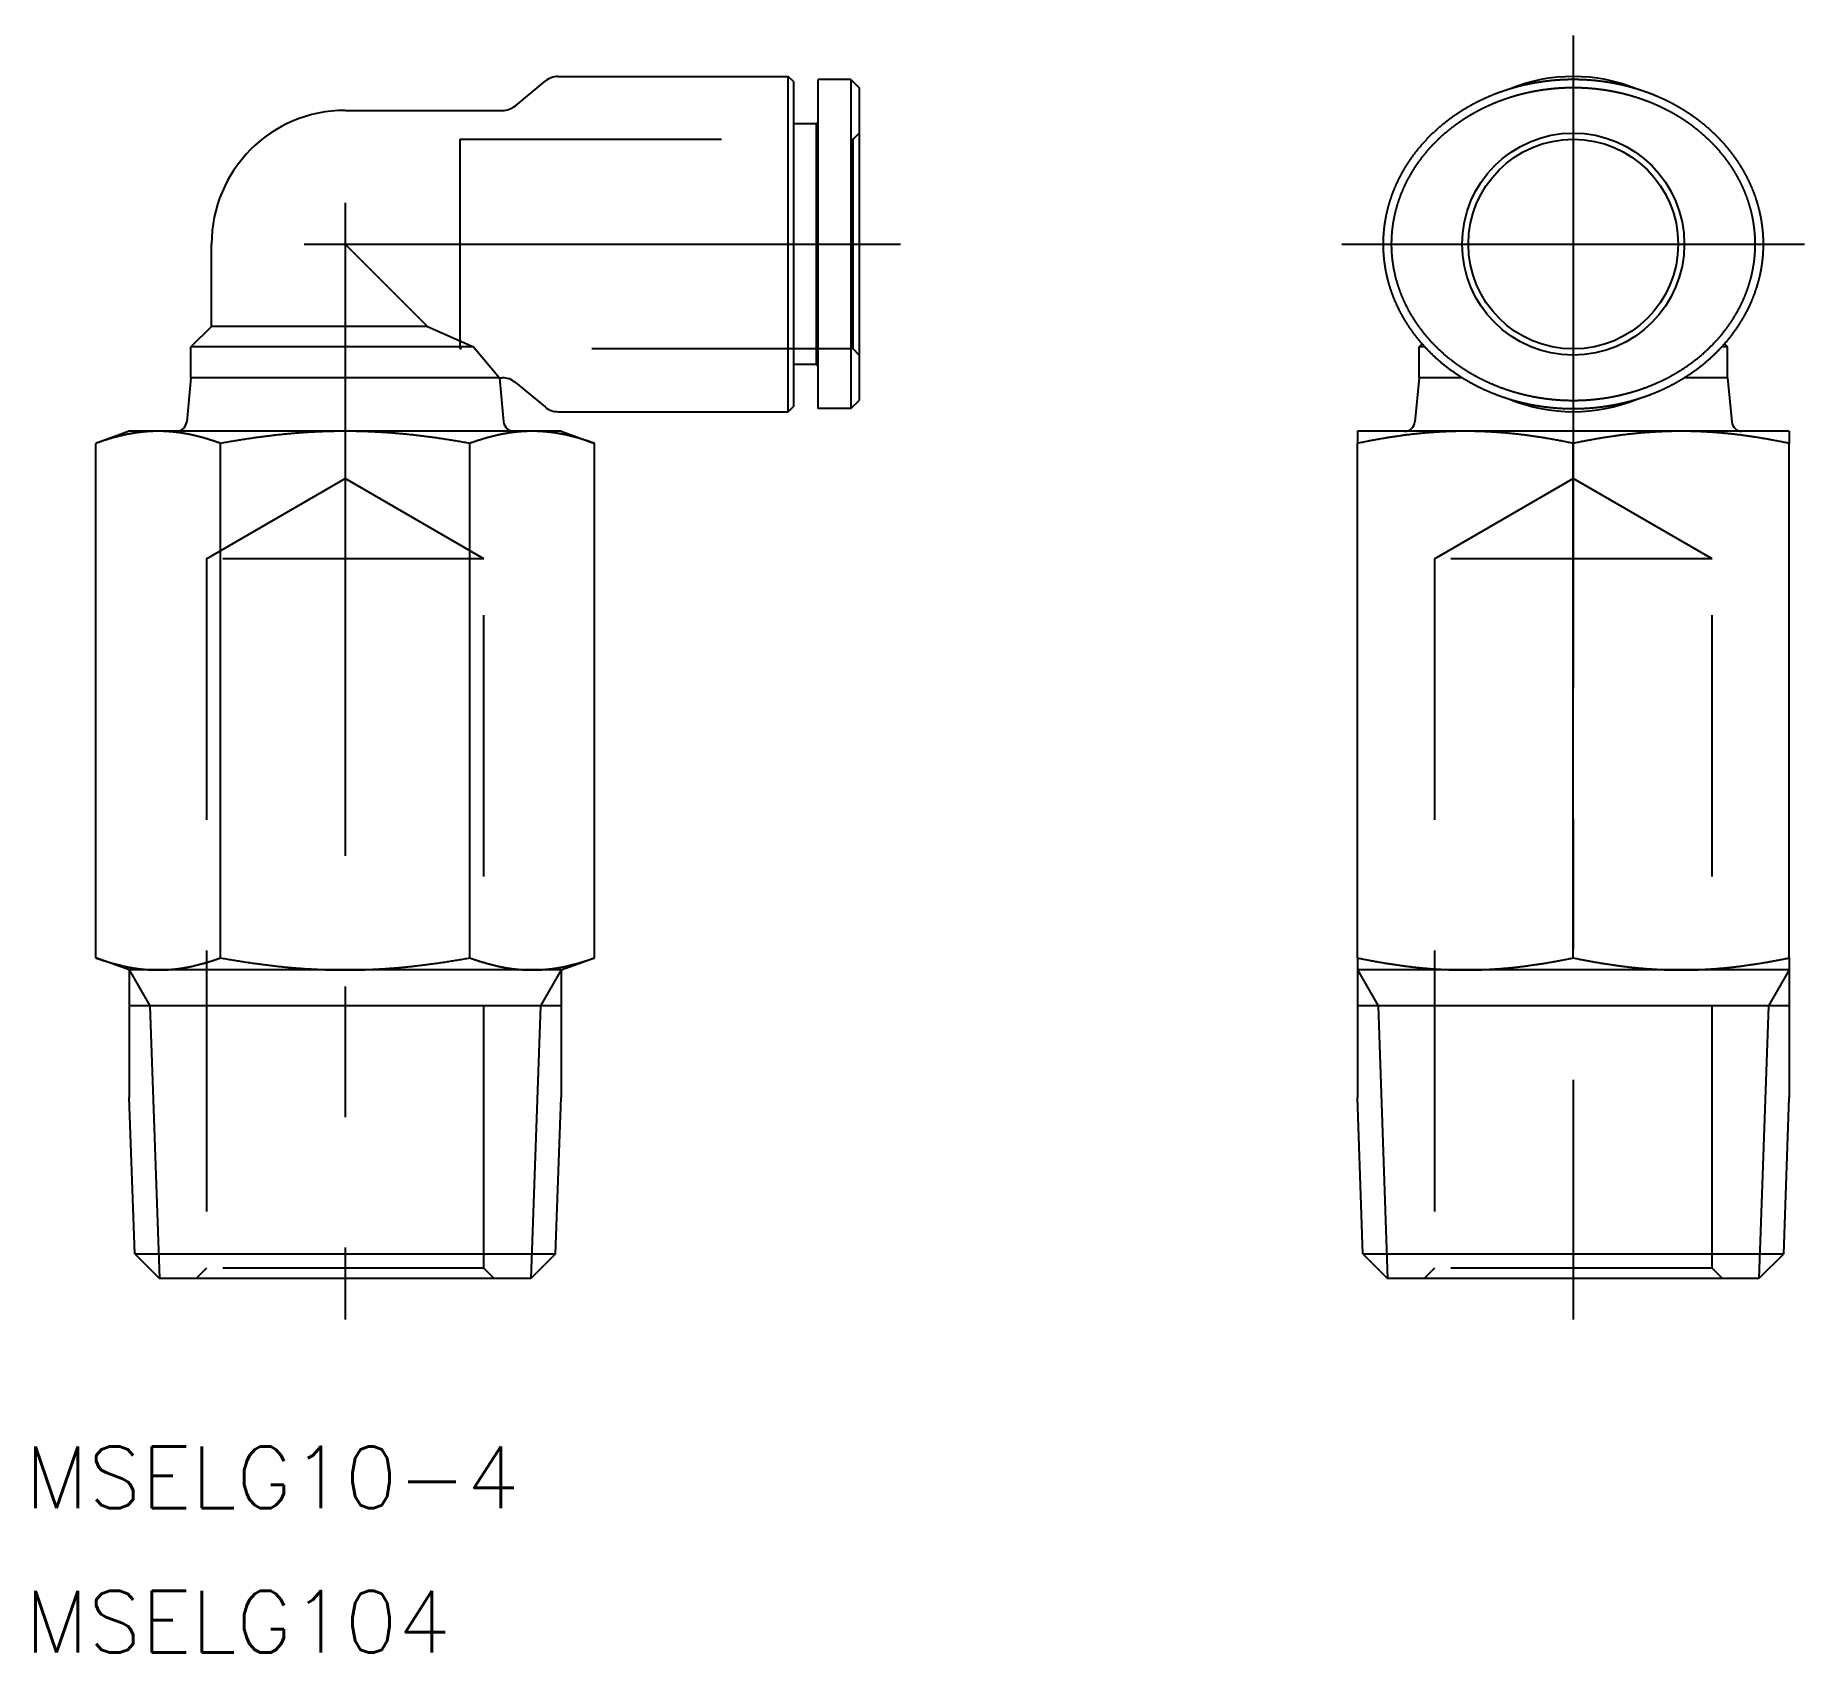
# Model space of a CAD drawing. Extents: x -15.1 to 71, y -18.2 to 60.5.
import ezdxf

# ---------------------------------------------------------------- set-up
doc = ezdxf.new("R2010")
doc.units = 0
doc.linetypes.add('CENTER', pattern=[50.8, 31.75, -6.35, 6.35, -6.35])
doc.linetypes.add('DASHED', pattern=[19.05, 12.7, -6.35])
doc.layers.get('0').update_dxf_attribs({"linetype": 'CONTINUOUS'})
doc.layers.add('CENTER', color=1, linetype='CENTER')
doc.styles.get("Standard").update_dxf_attribs({"font": 'txt.shx', "height": 3, "bigfont": 'bigfont.shx'})

msp = doc.modelspace()

# ---------------------------------------------------------------- texts
at = {"color": 7, "linetype": 'CONTINUOUS'}
for s, p in [('MSELG10-4', (-15.578908, -11.17529)), ('MSELG104', (-15.578908, -18.196593))]:
    msp.add_text(s, height=3, dxfattribs=at).set_placement(p)

# ---------------------------------------------------------------- linework, layer by layer
at = {"color": 7, "linetype": 'CONTINUOUS'}
for p, q in [((8.277123, 57.028627), (9.722877, 58.221373)), ((10.35926, 58.45), (21.55, 58.45)), ((21.55, 42.15), (21.55, 58.45)), ((21.8, 58.2), (21.55, 58.45)), ((21.8, 58.2), (21.8, 42.4)), ((23, 42.3), (23, 58.3)), ((24.6, 58.3), (23, 58.3)), ((24.6, 58.3), (24.6, 42.3)), ((24.6, 58.3), (25, 57.9)), ((25, 57.9), (25, 42.7)), ((0, 56.8), (7.64074, 56.8)), ((22.9, 56.15), (21.8, 56.15)), ((22.9, 56.15), (23, 56.25)), ((22.9, 56.15), (22.9, 44.45)), ((-6.5, 46.3), (-6.5, 50.3)), ((4, 46.3), (0, 50.3)), ((-6.5, 46.3), (-7.5, 45.3)), ((4, 46.3), (-6.5, 46.3)), ((4, 46.3), (6.244998, 45.3)), ((6.244998, 45.3), (-7.5, 45.3)), ((-7.5, 43.8), (-7.5, 45.3)), ((6.244998, 45.3), (7.5, 43.8)), ((52.372527, 45.44666), (52.225867, 45.3)), ((52.505088, 45.3), (52.225867, 45.3)), ((52.225867, 43.8), (52.225867, 45.3)), ((67.225867, 45.3), (66.946646, 45.3)), ((67.079207, 45.44666), (67.225867, 45.3)), ((67.225867, 43.8), (67.225867, 45.3)), ((22.9, 44.45), (21.8, 44.45)), ((22.9, 44.45), (23, 44.35)), ((-7.5, 43.8), (-7.706525, 41.652144)), ((7.5, 43.8), (-7.5, 43.8)), ((7.5, 43.8), (7.706525, 41.652144)), ((7.5, 43.8), (7.64074, 43.8)), ((8.277123, 43.571373), (9.722877, 42.378627)), ((52.225867, 43.8), (52.019342, 41.652144)), ((54.333476, 43.8), (52.225867, 43.8)), ((67.225867, 43.8), (65.118258, 43.8)), ((67.225867, 43.8), (67.432391, 41.652144)), ((21.8, 42.4), (21.55, 42.15)), ((24.6, 42.3), (23, 42.3)), ((24.6, 42.3), (25, 42.7)), ((10.35926, 42.15), (21.55, 42.15)), ((-10.5, 41.2), (-12.124356, 40.608783)), ((-12.124356, 15.591217), (-12.124356, 40.608783)), ((10.5, 41.2), (-10.5, 41.2)), ((-6.062178, 15.591217), (-6.062178, 40.608783)), ((6.062178, 15.591217), (6.062178, 40.608783)), ((10.5, 41.2), (12.124356, 40.608783)), ((12.124356, 15.591217), (12.124356, 40.608783)), ((70.225867, 41.2), (49.225867, 41.2)), ((49.225867, 41.2), (49.225867, 40.608783)), ((49.225867, 15.591217), (49.225867, 40.608783)), ((59.725867, 15.591217), (59.725867, 40.608783)), ((70.225867, 41.2), (70.225867, 40.608783)), ((70.225867, 15.591217), (70.225867, 40.608783)), ((-10.5, 15), (-12.124356, 15.591217)), ((10.5, 15), (12.124356, 15.591217)), ((49.225867, 15.591217), (49.225867, 15)), ((70.225867, 15.591217), (70.225867, 15)), ((10.5, 15), (-10.5, 15)), ((-10.5, 15), (-10.5, 8.804316)), ((10.5, 15), (10.5, 8.804316)), ((70.225867, 15), (49.225867, 15)), ((49.225867, 15), (49.225867, 8.804316)), ((70.225867, 15), (70.225867, 8.804316)), ((10.5, 13.256655), (-10.5, 13.256655)), ((70.225867, 13.256655), (49.225867, 13.256655)), ((-10.234593, 1.204046), (-10.5, 8.804316)), ((10.234593, 1.204046), (10.5, 8.804316)), ((49.491274, 1.204046), (49.225867, 8.804316)), ((69.960459, 1.204046), (70.225867, 8.804316)), ((-10.234593, 1.204046), (10.234593, 1.204046)), ((-10.234593, 1.204046), (-9.030547, 0)), ((10.234593, 1.204046), (9.030547, 0)), ((49.491274, 1.204046), (69.960459, 1.204046)), ((49.491274, 1.204046), (50.69532, 0)), ((69.960459, 1.204046), (68.756413, 0)), ((9.030547, 0), (-9.030547, 0)), ((68.756413, 0), (50.69532, 0))]:
    msp.add_line(p, q, dxfattribs=at)
at = {"color": 3, "linetype": 'DASHED'}
for p, q in [((5.6, 55.4), (24.7, 55.4)), ((5.6, 45.2), (5.6, 55.4)), ((24.7, 55.4), (25, 55.7)), ((24.7, 45.2), (24.7, 55.4)), ((24.7, 45.2), (5.6, 45.2)), ((25, 44.9), (24.7, 45.2)), ((-6.75, 35), (0, 38.897114)), ((6.75, 35), (0, 38.897114)), ((52.975867, 35), (59.725867, 38.897114)), ((66.475867, 35), (59.725867, 38.897114)), ((-6.75, 35), (-6.75, 0.5)), ((6.75, 35), (-6.75, 35)), ((6.75, 0.5), (6.75, 35)), ((52.975867, 35), (52.975867, 0.5)), ((66.475867, 35), (52.975867, 35)), ((66.475867, 0.5), (66.475867, 35)), ((-6.75, 0.5), (-7.25, 0)), ((6.75, 0.5), (-6.75, 0.5)), ((7.25, 0), (6.75, 0.5)), ((52.975867, 0.5), (52.475867, 0)), ((66.475867, 0.5), (52.975867, 0.5)), ((66.975867, 0), (66.475867, 0.5))]:
    msp.add_line(p, q, dxfattribs=at)
at = {"color": 3, "linetype": 'CONTINUOUS'}
for p, q in [((-10.5, 15), (-9.493479, 13.256655)), ((10.5, 15), (9.493479, 13.256655)), ((49.225867, 15), (50.232387, 13.256655)), ((70.225867, 15), (69.219346, 13.256655)), ((-9.493479, 13.256655), (-9.030547, 0)), ((9.493479, 13.256655), (9.030547, 0)), ((50.232387, 13.256655), (50.69532, 0)), ((69.219346, 13.256655), (68.756413, 0))]:
    msp.add_line(p, q, dxfattribs=at)
at = {"color": 7}
for points in [[(59.7259, 42.3, 0), (59.7412, 42.3, 0), (59.7564, 42.3, 0), (59.7717, 42.3001, 0), (59.787, 42.3002, 0), (59.8023, 42.3003, 0), (59.8175, 42.3004, 0), (59.8328, 42.3005, 0), (59.848, 42.3007, 0), (59.8633, 42.3008, 0), (59.8785, 42.301, 0), (59.8938, 42.3013, 0), (59.909, 42.3015, 0), (59.9242, 42.3018, 0), (59.9395, 42.3021, 0), (59.9547, 42.3024, 0), (59.97, 42.3027, 0), (59.9852, 42.3031, 0), (60.0005, 42.3034, 0), (60.0157, 42.3038, 0), (60.031, 42.3042, 0), (60.0463, 42.3047, 0), (60.0616, 42.3052, 0), (60.0768, 42.3056, 0), (60.0921, 42.3061, 0), (60.1074, 42.3067, 0), (60.1228, 42.3072, 0), (60.1381, 42.3078, 0), (60.1534, 42.3084, 0), (60.1688, 42.309, 0), (60.1841, 42.3097, 0), (60.1995, 42.3104, 0), (60.2149, 42.3111, 0), (60.2303, 42.3118, 0), (60.2457, 42.3125, 0), (60.2612, 42.3133, 0), (60.2766, 42.3141, 0), (60.2921, 42.3149, 0), (60.3076, 42.3157, 0), (60.3231, 42.3166, 0), (60.3386, 42.3175, 0), (60.3542, 42.3184, 0), (60.3698, 42.3193, 0), (60.3854, 42.3203, 0), (60.401, 42.3213, 0), (60.4166, 42.3223, 0), (60.4323, 42.3233, 0), (60.448, 42.3244, 0), (60.4637, 42.3255, 0), (60.4795, 42.3266, 0), (60.4953, 42.3277, 0), (60.5111, 42.3289, 0), (60.5269, 42.33, 0), (60.5428, 42.3312, 0), (60.5587, 42.3325, 0), (60.5746, 42.3337, 0), (60.5906, 42.335, 0), (60.6066, 42.3363, 0), (60.6226, 42.3377, 0), (60.6387, 42.339, 0), (60.6548, 42.3404, 0), (60.671, 42.3419, 0), (60.6871, 42.3433, 0), (60.7034, 42.3448, 0), (60.7196, 42.3463, 0), (60.7359, 42.3478, 0), (60.7523, 42.3494, 0), (60.7687, 42.3509, 0), (60.7851, 42.3526, 0), (60.8016, 42.3542, 0), (60.8181, 42.3559, 0), (60.8347, 42.3576, 0), (60.8513, 42.3593, 0), (60.868, 42.3611, 0), (60.8847, 42.3629, 0), (60.9015, 42.3647, 0), (60.9183, 42.3666, 0), (60.9351, 42.3685, 0), (60.9521, 42.3704, 0), (60.969, 42.3724, 0), (60.986, 42.3744, 0), (61.0031, 42.3765, 0), (61.0202, 42.3785, 0), (61.0374, 42.3806, 0), (61.0546, 42.3828, 0), (61.0719, 42.385, 0), (61.0892, 42.3872, 0), (61.1066, 42.3894, 0), (61.1241, 42.3917, 0), (61.1416, 42.3941, 0), (61.1592, 42.3964, 0), (61.1768, 42.3989, 0), (61.1945, 42.4013, 0), (61.2122, 42.4038, 0), (61.2301, 42.4063, 0), (61.2479, 42.4089, 0), (61.2659, 42.4115, 0), (61.2839, 42.4142, 0), (61.3019, 42.4169, 0), (61.3201, 42.4196, 0), (61.3383, 42.4224, 0), (61.3565, 42.4252, 0), (61.3749, 42.4281, 0), (61.3933, 42.431, 0), (61.4118, 42.4339, 0), (61.4303, 42.4369, 0), (61.4489, 42.44, 0), (61.4676, 42.4431, 0), (61.4863, 42.4462, 0), (61.5052, 42.4494, 0), (61.5241, 42.4526, 0), (61.543, 42.4559, 0), (61.5621, 42.4592, 0), (61.5812, 42.4626, 0), (61.6004, 42.466, 0), (61.6197, 42.4695, 0), (61.639, 42.473, 0), (61.6584, 42.4765, 0), (61.6779, 42.4802, 0), (61.6974, 42.4838, 0), (61.717, 42.4876, 0), (61.7367, 42.4913, 0), (61.7564, 42.4952, 0), (61.7762, 42.4991, 0), (61.796, 42.503, 0), (61.8159, 42.507, 0), (61.8358, 42.511, 0), (61.8558, 42.5151, 0), (61.8759, 42.5192, 0), (61.896, 42.5234, 0), (61.9162, 42.5277, 0), (61.9364, 42.532, 0), (61.9567, 42.5363, 0), (61.9771, 42.5408, 0), (61.9975, 42.5452, 0), (62.0179, 42.5497, 0), (62.0384, 42.5543, 0), (62.0589, 42.5589, 0), (62.0795, 42.5636, 0), (62.1002, 42.5684, 0), (62.1209, 42.5732, 0), (62.1416, 42.578, 0), (62.1624, 42.5829, 0), (62.1833, 42.5879, 0), (62.2041, 42.5929, 0), (62.2251, 42.598, 0), (62.2461, 42.6031, 0), (62.2671, 42.6083, 0), (62.2881, 42.6135, 0), (62.3092, 42.6188, 0), (62.3304, 42.6242, 0), (62.3516, 42.6296, 0), (62.3728, 42.635, 0), (62.3941, 42.6406, 0), (62.4154, 42.6461, 0), (62.4367, 42.6518, 0), (62.4581, 42.6575, 0), (62.4795, 42.6632, 0), (62.501, 42.6691, 0), (62.5225, 42.6749, 0), (62.544, 42.6809, 0), (62.5656, 42.6868, 0), (62.5872, 42.6929, 0), (62.6088, 42.699, 0), (62.6305, 42.7052, 0), (62.6522, 42.7114, 0), (62.674, 42.7177, 0), (62.6957, 42.724, 0), (62.7175, 42.7305, 0), (62.7393, 42.7369, 0), (62.7612, 42.7434, 0), (62.7831, 42.75, 0), (62.805, 42.7567, 0), (62.8269, 42.7634, 0), (62.8489, 42.7702, 0), (62.8709, 42.777, 0), (62.8929, 42.7839, 0), (62.9149, 42.7909, 0), (62.937, 42.7979, 0), (62.9591, 42.805, 0), (62.9812, 42.8121, 0), (63.0033, 42.8193, 0), (63.0254, 42.8266, 0), (63.0476, 42.8339, 0), (63.0698, 42.8413, 0), (63.092, 42.8488, 0), (63.1142, 42.8563, 0), (63.1365, 42.8639, 0), (63.1587, 42.8715, 0), (63.181, 42.8792, 0), (63.2033, 42.887, 0), (63.2256, 42.8948, 0), (63.2479, 42.9027, 0), (63.2703, 42.9107, 0), (63.2926, 42.9187, 0), (63.315, 42.9268, 0), (63.3374, 42.935, 0), (63.3597, 42.9432, 0), (63.3821, 42.9515, 0), (63.4045, 42.9599, 0), (63.427, 42.9683, 0), (63.4494, 42.9768, 0), (63.4718, 42.9854, 0), (63.4943, 42.994, 0), (63.5167, 43.0027, 0), (63.5391, 43.0114, 0), (63.5616, 43.0202, 0), (63.5841, 43.0291, 0), (63.6066, 43.0381, 0), (63.6291, 43.0471, 0), (63.6516, 43.0562, 0), (63.6741, 43.0654, 0), (63.6966, 43.0746, 0), (63.7191, 43.0839, 0), (63.7417, 43.0933, 0), (63.7642, 43.1027, 0), (63.7867, 43.1122, 0), (63.8093, 43.1218, 0), (63.8319, 43.1314, 0), (63.8544, 43.1411, 0), (63.877, 43.1509, 0), (63.8996, 43.1607, 0), (63.9221, 43.1706, 0), (63.9447, 43.1806, 0), (63.9673, 43.1907, 0), (63.9899, 43.2008, 0), (64.0124, 43.2109, 0), (64.035, 43.2212, 0), (64.0576, 43.2315, 0), (64.0802, 43.2419, 0), (64.1028, 43.2524, 0), (64.1254, 43.2629, 0), (64.1479, 43.2735, 0), (64.1705, 43.2842, 0), (64.1931, 43.2949, 0), (64.2157, 43.3057, 0), (64.2382, 43.3166, 0), (64.2608, 43.3275, 0), (64.2834, 43.3385, 0), (64.3059, 43.3496, 0), (64.3285, 43.3608, 0), (64.351, 43.372, 0), (64.3736, 43.3833, 0), (64.3961, 43.3947, 0), (64.4187, 43.4061, 0), (64.4412, 43.4176, 0), (64.4637, 43.4292, 0), (64.4862, 43.4408, 0), (64.5087, 43.4525, 0), (64.5312, 43.4643, 0), (64.5537, 43.4762, 0), (64.5762, 43.4881, 0), (64.5986, 43.5001, 0), (64.6211, 43.5122, 0), (64.6435, 43.5243, 0), (64.6659, 43.5365, 0), (64.6884, 43.5488, 0), (64.7108, 43.5611, 0), (64.7332, 43.5736, 0), (64.7555, 43.5861, 0), (64.7779, 43.5986, 0), (64.8003, 43.6113, 0), (64.8226, 43.624, 0), (64.8449, 43.6368, 0), (64.8672, 43.6496, 0), (64.8895, 43.6625, 0), (64.9118, 43.6755, 0), (64.934, 43.6886, 0), (64.9563, 43.7017, 0), (64.9785, 43.715, 0), (65.0007, 43.7282, 0), (65.0229, 43.7416, 0), (65.045, 43.755, 0), (65.0672, 43.7685, 0), (65.0893, 43.7821, 0), (65.1114, 43.7957, 0), (65.1335, 43.8095, 0), (65.1555, 43.8233, 0), (65.1776, 43.8371, 0), (65.1996, 43.851, 0), (65.2215, 43.8651, 0), (65.2435, 43.8791, 0), (65.2654, 43.8933, 0), (65.2873, 43.9075, 0), (65.3092, 43.9218, 0), (65.3311, 43.9361, 0), (65.3529, 43.9506, 0), (65.3747, 43.9651, 0), (65.3964, 43.9796, 0), (65.4182, 43.9943, 0), (65.4399, 44.009, 0), (65.4615, 44.0238, 0), (65.4832, 44.0386, 0), (65.5048, 44.0535, 0), (65.5263, 44.0685, 0), (65.5479, 44.0835, 0), (65.5694, 44.0987, 0), (65.5909, 44.1138, 0), (65.6123, 44.1291, 0), (65.6337, 44.1444, 0), (65.6551, 44.1598, 0), (65.6764, 44.1753, 0), (65.6977, 44.1908, 0), (65.7189, 44.2064, 0), (65.7402, 44.222, 0), (65.7613, 44.2378, 0), (65.7825, 44.2536, 0), (65.8036, 44.2694, 0), (65.8246, 44.2853, 0), (65.8457, 44.3013, 0), (65.8666, 44.3174, 0), (65.8876, 44.3335, 0), (65.9085, 44.3497, 0), (65.9293, 44.3659, 0), (65.9501, 44.3823, 0), (65.9709, 44.3986, 0), (65.9916, 44.4151, 0), (66.0123, 44.4316, 0), (66.0329, 44.4482, 0), (66.0535, 44.4648, 0), (66.074, 44.4815, 0), (66.0945, 44.4982, 0), (66.115, 44.5151, 0), (66.1353, 44.532, 0), (66.1557, 44.5489, 0), (66.176, 44.5659, 0), (66.1962, 44.583, 0), (66.2164, 44.6001, 0), (66.2366, 44.6173, 0), (66.2567, 44.6346, 0), (66.2767, 44.6519, 0), (66.2967, 44.6693, 0), (66.3166, 44.6868, 0), (66.3365, 44.7043, 0), (66.3563, 44.7218, 0), (66.3761, 44.7395, 0), (66.3958, 44.7572, 0), (66.4155, 44.7749, 0), (66.4351, 44.7927, 0), (66.4547, 44.8106, 0), (66.4741, 44.8285, 0), (66.4936, 44.8465, 0), (66.513, 44.8646, 0), (66.5323, 44.8827, 0), (66.5515, 44.9008, 0), (66.5707, 44.9191, 0), (66.5899, 44.9373, 0), (66.6089, 44.9557, 0), (66.628, 44.974, 0), (66.6469, 44.9925, 0), (66.6658, 45.011, 0), (66.6846, 45.0295, 0), (66.7034, 45.0481, 0), (66.7221, 45.0668, 0), (66.7408, 45.0855, 0), (66.7593, 45.1043, 0), (66.7779, 45.1231, 0), (66.7963, 45.142, 0), (66.8147, 45.1609, 0), (66.833, 45.1799, 0), (66.8513, 45.1989, 0), (66.8695, 45.218, 0), (66.8876, 45.2371, 0), (66.9057, 45.2563, 0), (66.9237, 45.2755, 0), (66.9416, 45.2948, 0), (66.9594, 45.3141, 0), (66.9772, 45.3335, 0), (66.995, 45.3529, 0), (67.0126, 45.3723, 0), (67.0302, 45.3918, 0), (67.0477, 45.4114, 0), (67.0651, 45.431, 0), (67.0825, 45.4506, 0), (67.0998, 45.4703, 0), (67.1171, 45.4901, 0), (67.1342, 45.5098, 0), (67.1513, 45.5297, 0), (67.1683, 45.5495, 0), (67.1853, 45.5694, 0), (67.2021, 45.5894, 0), (67.2189, 45.6094, 0), (67.2357, 45.6294, 0), (67.2523, 45.6495, 0), (67.2689, 45.6696, 0), (67.2854, 45.6898, 0), (67.3018, 45.71, 0), (67.3182, 45.7302, 0), (67.3344, 45.7505, 0), (67.3506, 45.7708, 0), (67.3667, 45.7912, 0), (67.3828, 45.8116, 0), (67.3988, 45.832, 0), (67.4146, 45.8525, 0), (67.4304, 45.873, 0), (67.4462, 45.8935, 0), (67.4618, 45.9141, 0), (67.4774, 45.9347, 0), (67.4929, 45.9553, 0), (67.5083, 45.976, 0), (67.5236, 45.9967, 0), (67.5389, 46.0174, 0), (67.554, 46.0382, 0), (67.5691, 46.059, 0), (67.5841, 46.0798, 0), (67.5991, 46.1007, 0), (67.6139, 46.1216, 0), (67.6287, 46.1425, 0), (67.6433, 46.1635, 0), (67.6579, 46.1844, 0), (67.6725, 46.2054, 0), (67.6869, 46.2265, 0), (67.7013, 46.2475, 0), (67.7155, 46.2686, 0), (67.7297, 46.2898, 0), (67.7439, 46.3109, 0), (67.7579, 46.3321, 0), (67.7718, 46.3533, 0), (67.7857, 46.3745, 0), (67.7995, 46.3958, 0), (67.8132, 46.4171, 0), (67.8268, 46.4384, 0), (67.8404, 46.4597, 0), (67.8539, 46.4811, 0), (67.8672, 46.5025, 0), (67.8806, 46.5239, 0), (67.8938, 46.5453, 0), (67.9069, 46.5668, 0), (67.92, 46.5883, 0), (67.933, 46.6098, 0), (67.9459, 46.6313, 0), (67.9587, 46.6529, 0), (67.9714, 46.6745, 0), (67.9841, 46.6961, 0), (67.9966, 46.7177, 0), (68.0091, 46.7393, 0), (68.0215, 46.761, 0), (68.0339, 46.7827, 0), (68.0461, 46.8044, 0), (68.0583, 46.8262, 0), (68.0704, 46.848, 0), (68.0824, 46.8697, 0), (68.0943, 46.8915, 0), (68.1061, 46.9134, 0), (68.1179, 46.9352, 0), (68.1296, 46.9571, 0), (68.1412, 46.979, 0), (68.1527, 47.0009, 0), (68.1641, 47.0228, 0), (68.1755, 47.0448, 0), (68.1867, 47.0667, 0), (68.1979, 47.0887, 0), (68.209, 47.1107, 0), (68.2201, 47.1328, 0), (68.231, 47.1548, 0), (68.2419, 47.1769, 0), (68.2527, 47.199, 0), (68.2634, 47.2211, 0), (68.274, 47.2432, 0), (68.2845, 47.2653, 0), (68.295, 47.2875, 0), (68.3053, 47.3096, 0), (68.3156, 47.3318, 0), (68.3258, 47.354, 0), (68.336, 47.3762, 0), (68.346, 47.3985, 0), (68.356, 47.4207, 0), (68.3659, 47.443, 0), (68.3757, 47.4653, 0), (68.3854, 47.4876, 0), (68.3951, 47.5099, 0), (68.4046, 47.5323, 0), (68.4141, 47.5546, 0), (68.4235, 47.577, 0), (68.4329, 47.5994, 0), (68.4421, 47.6218, 0), (68.4513, 47.6442, 0), (68.4604, 47.6666, 0), (68.4694, 47.689, 0), (68.4783, 47.7115, 0), (68.4871, 47.734, 0), (68.4959, 47.7565, 0), (68.5046, 47.779, 0), (68.5132, 47.8015, 0), (68.5217, 47.824, 0), (68.5301, 47.8465, 0), (68.5385, 47.8691, 0), (68.5468, 47.8917, 0), (68.555, 47.9143, 0), (68.5631, 47.9368, 0), (68.5711, 47.9595, 0), (68.5791, 47.9821, 0), (68.587, 48.0047, 0), (68.5948, 48.0273, 0), (68.6025, 48.05, 0), (68.6101, 48.0727, 0), (68.6177, 48.0954, 0), (68.6252, 48.118, 0), (68.6326, 48.1408, 0), (68.6399, 48.1635, 0), (68.6471, 48.1862, 0), (68.6543, 48.2089, 0), (68.6614, 48.2317, 0), (68.6684, 48.2544, 0), (68.6753, 48.2772, 0), (68.6821, 48.3, 0), (68.6889, 48.3228, 0), (68.6956, 48.3456, 0), (68.7022, 48.3684, 0), (68.7087, 48.3912, 0), (68.7151, 48.414, 0), (68.7215, 48.4369, 0), (68.7278, 48.4597, 0), (68.734, 48.4826, 0), (68.7401, 48.5054, 0), (68.7462, 48.5283, 0), (68.7521, 48.5512, 0), (68.758, 48.5741, 0), (68.7638, 48.597, 0), (68.7696, 48.6199, 0), (68.7752, 48.6428, 0), (68.7808, 48.6657, 0), (68.7863, 48.6886, 0), (68.7917, 48.7116, 0), (68.797, 48.7345, 0), (68.8023, 48.7575, 0), (68.8075, 48.7804, 0), (68.8126, 48.8034, 0), (68.8176, 48.8264, 0), (68.8225, 48.8493, 0), (68.8274, 48.8723, 0), (68.8322, 48.8953, 0), (68.8369, 48.9183, 0), (68.8415, 48.9413, 0), (68.846, 48.9643, 0), (68.8505, 48.9873, 0), (68.8549, 49.0104, 0), (68.8592, 49.0334, 0), (68.8634, 49.0564, 0), (68.8676, 49.0795, 0), (68.8717, 49.1025, 0), (68.8757, 49.1256, 0), (68.8796, 49.1486, 0), (68.8834, 49.1717, 0), (68.8872, 49.1948, 0), (68.8909, 49.2178, 0), (68.8945, 49.2409, 0), (68.898, 49.264, 0), (68.9014, 49.2871, 0), (68.9048, 49.3102, 0), (68.9081, 49.3333, 0), (68.9113, 49.3564, 0), (68.9144, 49.3795, 0), (68.9175, 49.4026, 0), (68.9205, 49.4257, 0), (68.9234, 49.4488, 0), (68.9262, 49.4719, 0), (68.9289, 49.4951, 0), (68.9316, 49.5182, 0), (68.9342, 49.5413, 0), (68.9367, 49.5645, 0), (68.9391, 49.5876, 0), (68.9415, 49.6107, 0), (68.9438, 49.6339, 0), (68.9459, 49.657, 0), (68.9481, 49.6802, 0), (68.9501, 49.7033, 0), (68.9521, 49.7265, 0), (68.954, 49.7496, 0), (68.9558, 49.7728, 0), (68.9575, 49.796, 0), (68.9591, 49.8191, 0), (68.9607, 49.8423, 0), (68.9622, 49.8654, 0), (68.9636, 49.8886, 0), (68.965, 49.9118, 0), (68.9662, 49.9349, 0), (68.9674, 49.9581, 0), (68.9685, 49.9813, 0), (68.9696, 50.0045, 0), (68.9705, 50.0276, 0), (68.9714, 50.0508, 0), (68.9722, 50.074, 0), (68.9729, 50.0972, 0), (68.9735, 50.1204, 0), (68.9741, 50.1436, 0), (68.9746, 50.1668, 0), (68.975, 50.1899, 0), (68.9753, 50.2131, 0), (68.9756, 50.2363, 0), (68.9757, 50.2595, 0), (68.9758, 50.2827, 0), (68.9758, 50.3059, 0), (68.9758, 50.3291, 0), (68.9757, 50.3523, 0), (68.9754, 50.3754, 0), (68.9751, 50.3986, 0), (68.9748, 50.4218, 0), (68.9743, 50.445, 0), (68.9738, 50.4682, 0), (68.9732, 50.4913, 0), (68.9725, 50.5145, 0), (68.9718, 50.5377, 0), (68.9709, 50.5609, 0), (68.97, 50.584, 0), (68.969, 50.6072, 0), (68.968, 50.6304, 0), (68.9668, 50.6535, 0), (68.9656, 50.6767, 0), (68.9643, 50.6998, 0), (68.9629, 50.723, 0), (68.9614, 50.7461, 0), (68.9599, 50.7692, 0), (68.9583, 50.7924, 0), (68.9566, 50.8155, 0), (68.9549, 50.8386, 0), (68.953, 50.8618, 0), (68.9511, 50.8849, 0), (68.9491, 50.908, 0), (68.947, 50.9311, 0), (68.9449, 50.9542, 0), (68.9426, 50.9773, 0), (68.9403, 51.0004, 0), (68.938, 51.0234, 0), (68.9355, 51.0465, 0), (68.933, 51.0696, 0), (68.9303, 51.0926, 0), (68.9277, 51.1157, 0), (68.9249, 51.1387, 0), (68.922, 51.1618, 0), (68.9191, 51.1848, 0), (68.9161, 51.2078, 0), (68.913, 51.2308, 0), (68.9099, 51.2538, 0), (68.9067, 51.2768, 0), (68.9033, 51.2998, 0), (68.9, 51.3228, 0), (68.8965, 51.3457, 0), (68.893, 51.3687, 0), (68.8893, 51.3916, 0), (68.8856, 51.4146, 0), (68.8819, 51.4375, 0), (68.878, 51.4604, 0), (68.8741, 51.4833, 0), (68.8701, 51.5062, 0), (68.866, 51.5291, 0), (68.8619, 51.552, 0), (68.8576, 51.5748, 0), (68.8533, 51.5976, 0), (68.849, 51.6205, 0), (68.8445, 51.6433, 0), (68.84, 51.6661, 0), (68.8354, 51.6889, 0), (68.8307, 51.7116, 0), (68.8259, 51.7344, 0), (68.8211, 51.7572, 0), (68.8162, 51.7799, 0), (68.8112, 51.8026, 0), (68.8061, 51.8253, 0), (68.801, 51.848, 0), (68.7958, 51.8706, 0), (68.7905, 51.8933, 0), (68.7851, 51.9159, 0), (68.7797, 51.9385, 0), (68.7742, 51.9611, 0), (68.7686, 51.9837, 0), (68.763, 52.0063, 0), (68.7572, 52.0288, 0), (68.7514, 52.0514, 0), (68.7455, 52.0739, 0), (68.7396, 52.0964, 0), (68.7336, 52.1188, 0), (68.7275, 52.1413, 0), (68.7213, 52.1637, 0), (68.715, 52.1861, 0), (68.7087, 52.2085, 0), (68.7023, 52.2309, 0), (68.6959, 52.2533, 0), (68.6893, 52.2756, 0), (68.6827, 52.2979, 0), (68.676, 52.3202, 0), (68.6693, 52.3425, 0), (68.6624, 52.3647, 0), (68.6555, 52.3869, 0), (68.6486, 52.4092, 0), (68.6415, 52.4313, 0), (68.6344, 52.4535, 0), (68.6272, 52.4756, 0), (68.62, 52.4977, 0), (68.6126, 52.5198, 0), (68.6052, 52.5419, 0), (68.5977, 52.5639, 0), (68.5902, 52.5859, 0), (68.5826, 52.6079, 0), (68.5749, 52.6299, 0), (68.5671, 52.6518, 0), (68.5593, 52.6738, 0), (68.5514, 52.6956, 0), (68.5434, 52.7175, 0), (68.5354, 52.7393, 0), (68.5273, 52.7612, 0), (68.5191, 52.7829, 0), (68.5108, 52.8047, 0), (68.5025, 52.8264, 0), (68.4941, 52.8481, 0), (68.4856, 52.8698, 0), (68.4771, 52.8914, 0), (68.4685, 52.9131, 0), (68.4598, 52.9346, 0), (68.4511, 52.9562, 0), (68.4423, 52.9777, 0), (68.4334, 52.9992, 0), (68.4245, 53.0207, 0), (68.4155, 53.0421, 0), (68.4064, 53.0636, 0), (68.3972, 53.0849, 0), (68.388, 53.1063, 0), (68.3788, 53.1276, 0), (68.3694, 53.1489, 0), (68.36, 53.1702, 0), (68.3505, 53.1914, 0), (68.341, 53.2126, 0), (68.3314, 53.2338, 0), (68.3217, 53.2549, 0), (68.312, 53.276, 0), (68.3022, 53.2971, 0), (68.2923, 53.3181, 0), (68.2824, 53.3391, 0), (68.2724, 53.3601, 0), (68.2623, 53.381, 0), (68.2522, 53.4019, 0), (68.242, 53.4228, 0), (68.2317, 53.4436, 0), (68.2214, 53.4644, 0), (68.211, 53.4852, 0), (68.2006, 53.5059, 0), (68.1901, 53.5266, 0), (68.1795, 53.5473, 0), (68.1689, 53.5679, 0), (68.1582, 53.5885, 0), (68.1474, 53.6091, 0), (68.1366, 53.6296, 0), (68.1257, 53.6501, 0), (68.1148, 53.6705, 0), (68.1038, 53.691, 0), (68.0927, 53.7113, 0), (68.0816, 53.7317, 0), (68.0704, 53.752, 0), (68.0591, 53.7723, 0), (68.0478, 53.7925, 0), (68.0365, 53.8127, 0), (68.025, 53.8328, 0), (68.0135, 53.853, 0), (68.002, 53.873, 0), (67.9904, 53.8931, 0), (67.9787, 53.9131, 0), (67.967, 53.9331, 0), (67.9552, 53.953, 0), (67.9434, 53.9729, 0), (67.9315, 53.9927, 0), (67.9195, 54.0125, 0), (67.9075, 54.0323, 0), (67.8954, 54.052, 0), (67.8833, 54.0717, 0), (67.8711, 54.0913, 0), (67.8589, 54.1109, 0), (67.8466, 54.1305, 0), (67.8342, 54.15, 0), (67.8218, 54.1695, 0), (67.8094, 54.1889, 0), (67.7969, 54.2083, 0), (67.7843, 54.2277, 0), (67.7717, 54.247, 0), (67.759, 54.2663, 0), (67.7462, 54.2855, 0), (67.7334, 54.3047, 0), (67.7206, 54.3239, 0), (67.7077, 54.343, 0), (67.6947, 54.3621, 0), (67.6817, 54.3811, 0), (67.6687, 54.4001, 0), (67.6556, 54.419, 0), (67.6424, 54.4379, 0), (67.6292, 54.4568, 0), (67.6159, 54.4756, 0), (67.6026, 54.4944, 0), (67.5892, 54.5131, 0), (67.5758, 54.5318, 0), (67.5623, 54.5505, 0), (67.5487, 54.5691, 0), (67.5351, 54.5877, 0), (67.5215, 54.6062, 0), (67.5078, 54.6247, 0), (67.4941, 54.6431, 0), (67.4803, 54.6615, 0), (67.4664, 54.6799, 0), (67.4525, 54.6982, 0), (67.4386, 54.7165, 0), (67.4246, 54.7347, 0), (67.4105, 54.7529, 0), (67.3964, 54.7711, 0), (67.3823, 54.7892, 0), (67.3681, 54.8072, 0), (67.3538, 54.8253, 0), (67.3395, 54.8432, 0), (67.3251, 54.8612, 0), (67.3107, 54.8791, 0), (67.2963, 54.8969, 0), (67.2818, 54.9147, 0), (67.2673, 54.9325, 0), (67.2527, 54.9502, 0), (67.238, 54.9679, 0), (67.2233, 54.9855, 0), (67.2086, 55.0031, 0), (67.1938, 55.0207, 0), (67.1789, 55.0382, 0), (67.1641, 55.0556, 0), (67.1491, 55.0731, 0), (67.1341, 55.0904, 0), (67.1191, 55.1078, 0), (67.104, 55.1251, 0), (67.0889, 55.1423, 0), (67.0737, 55.1595, 0), (67.0585, 55.1767, 0), (67.0433, 55.1938, 0), (67.028, 55.2109, 0), (67.0126, 55.2279, 0), (66.9972, 55.2449, 0), (66.9818, 55.2618, 0), (66.9663, 55.2787, 0), (66.9507, 55.2956, 0), (66.9351, 55.3124, 0), (66.9195, 55.3292, 0), (66.9038, 55.3459, 0), (66.8881, 55.3626, 0), (66.8723, 55.3792, 0), (66.8565, 55.3958, 0), (66.8407, 55.4124, 0), (66.8248, 55.4289, 0), (66.8088, 55.4453, 0), (66.7928, 55.4617, 0), (66.7768, 55.4781, 0), (66.7607, 55.4945, 0), (66.7446, 55.5107, 0), (66.7285, 55.527, 0), (66.7122, 55.5432, 0), (66.696, 55.5593, 0), (66.6797, 55.5754, 0), (66.6634, 55.5915, 0), (66.647, 55.6075, 0), (66.6306, 55.6235, 0), (66.6141, 55.6394, 0), (66.5976, 55.6553, 0), (66.581, 55.6712, 0), (66.5644, 55.6869, 0), (66.5478, 55.7027, 0), (66.5311, 55.7184, 0), (66.5144, 55.7341, 0), (66.4977, 55.7497, 0), (66.4809, 55.7653, 0), (66.464, 55.7808, 0), (66.4471, 55.7963, 0), (66.4302, 55.8117, 0), (66.4133, 55.8271, 0), (66.3963, 55.8424, 0), (66.3792, 55.8577, 0), (66.3621, 55.873, 0), (66.345, 55.8882, 0), (66.3278, 55.9034, 0), (66.3106, 55.9185, 0), (66.2934, 55.9336, 0), (66.2761, 55.9486, 0), (66.2588, 55.9636, 0), (66.2414, 55.9785, 0), (66.224, 55.9934, 0), (66.2066, 56.0083, 0), (66.1891, 56.0231, 0), (66.1716, 56.0378, 0), (66.1541, 56.0525, 0), (66.1365, 56.0672, 0), (66.1189, 56.0818, 0), (66.1012, 56.0964, 0), (66.0835, 56.1109, 0), (66.0658, 56.1254, 0), (66.048, 56.1398, 0), (66.0302, 56.1542, 0), (66.0123, 56.1685, 0), (65.9944, 56.1828, 0), (65.9765, 56.1971, 0), (65.9585, 56.2113, 0), (65.9405, 56.2255, 0), (65.9225, 56.2396, 0), (65.9044, 56.2536, 0), (65.8863, 56.2676, 0), (65.8682, 56.2816, 0), (65.85, 56.2955, 0), (65.8318, 56.3094, 0), (65.8136, 56.3232, 0), (65.7953, 56.337, 0), (65.777, 56.3508, 0), (65.7586, 56.3644, 0), (65.7402, 56.3781, 0), (65.7218, 56.3917, 0), (65.7034, 56.4052, 0), (65.6849, 56.4187, 0), (65.6664, 56.4322, 0), (65.6478, 56.4456, 0), (65.6292, 56.459, 0), (65.6106, 56.4723, 0), (65.5919, 56.4855, 0), (65.5733, 56.4988, 0), (65.5545, 56.5119, 0), (65.5358, 56.525, 0), (65.517, 56.5381, 0), (65.4982, 56.5512, 0), (65.4793, 56.5641, 0), (65.4605, 56.5771, 0), (65.4415, 56.59, 0), (65.4226, 56.6028, 0), (65.4036, 56.6156, 0), (65.3846, 56.6283, 0), (65.3656, 56.641, 0), (65.3465, 56.6537, 0), (65.3274, 56.6663, 0), (65.3083, 56.6788, 0), (65.2891, 56.6913, 0), (65.27, 56.7038, 0), (65.2507, 56.7162, 0), (65.2315, 56.7286, 0), (65.2122, 56.7409, 0), (65.1929, 56.7532, 0), (65.1736, 56.7654, 0), (65.1542, 56.7775, 0), (65.1348, 56.7897, 0), (65.1154, 56.8017, 0), (65.096, 56.8138, 0), (65.0765, 56.8257, 0), (65.057, 56.8377, 0), (65.0374, 56.8496, 0), (65.0179, 56.8614, 0), (64.9983, 56.8732, 0), (64.9787, 56.8849, 0), (64.959, 56.8966, 0), (64.9394, 56.9082, 0), (64.9197, 56.9198, 0), (64.8999, 56.9314, 0), (64.8802, 56.9429, 0), (64.8604, 56.9543, 0), (64.8406, 56.9657, 0), (64.8208, 56.9771, 0), (64.8009, 56.9884, 0), (64.7811, 56.9996, 0), (64.7612, 57.0108, 0), (64.7412, 57.022, 0), (64.7213, 57.0331, 0), (64.7013, 57.0442, 0), (64.6813, 57.0552, 0), (64.6613, 57.0661, 0), (64.6412, 57.077, 0), (64.6211, 57.0879, 0), (64.601, 57.0987, 0), (64.5809, 57.1095, 0), (64.5607, 57.1202, 0), (64.5406, 57.1309, 0), (64.5204, 57.1415, 0), (64.5002, 57.152, 0), (64.4799, 57.1626, 0), (64.4597, 57.173, 0), (64.4394, 57.1834, 0), (64.4191, 57.1938, 0), (64.3987, 57.2041, 0), (64.3784, 57.2144, 0), (64.358, 57.2246, 0), (64.3376, 57.2348, 0), (64.3172, 57.2449, 0), (64.2968, 57.255, 0), (64.2763, 57.265, 0), (64.2558, 57.275, 0), (64.2353, 57.285, 0), (64.2148, 57.2948, 0), (64.1942, 57.3047, 0), (64.1737, 57.3145, 0), (64.1531, 57.3242, 0), (64.1325, 57.3339, 0), (64.1119, 57.3435, 0), (64.0912, 57.3531, 0), (64.0705, 57.3626, 0), (64.0499, 57.3721, 0), (64.0291, 57.3816, 0), (64.0084, 57.391, 0), (63.9877, 57.4003, 0), (63.9669, 57.4096, 0), (63.9461, 57.4189, 0), (63.9253, 57.4281, 0), (63.9045, 57.4372, 0), (63.8836, 57.4463, 0), (63.8628, 57.4554, 0), (63.8419, 57.4644, 0), (63.821, 57.4733, 0), (63.8001, 57.4822, 0), (63.7791, 57.4911, 0), (63.7581, 57.4999, 0), (63.7372, 57.5086, 0), (63.7162, 57.5174, 0), (63.6952, 57.526, 0), (63.6741, 57.5346, 0), (63.6531, 57.5432, 0), (63.632, 57.5517, 0), (63.6109, 57.5602, 0), (63.5898, 57.5686, 0), (63.5687, 57.577, 0), (63.5475, 57.5853, 0), (63.5264, 57.5936, 0), (63.5052, 57.6018, 0), (63.484, 57.61, 0), (63.4628, 57.6181, 0), (63.4416, 57.6262, 0), (63.4203, 57.6342, 0), (63.3991, 57.6422, 0), (63.3778, 57.6501, 0), (63.3565, 57.658, 0), (63.3352, 57.6659, 0), (63.3139, 57.6736, 0), (63.2925, 57.6814, 0), (63.2711, 57.6891, 0), (63.2498, 57.6967, 0), (63.2284, 57.7043, 0), (63.207, 57.7119, 0), (63.1855, 57.7194, 0), (63.1641, 57.7268, 0), (63.1427, 57.7342, 0), (63.1212, 57.7416, 0), (63.0997, 57.7489, 0), (63.0782, 57.7561, 0), (63.0567, 57.7633, 0), (63.0351, 57.7705, 0), (63.0136, 57.7776, 0), (62.992, 57.7847, 0), (62.9705, 57.7917, 0), (62.9489, 57.7987, 0), (62.9273, 57.8056, 0), (62.9056, 57.8125, 0), (62.884, 57.8193, 0), (62.8624, 57.8261, 0), (62.8407, 57.8328, 0), (62.819, 57.8395, 0), (62.7973, 57.8461, 0), (62.7756, 57.8527, 0), (62.7539, 57.8592, 0), (62.7322, 57.8657, 0), (62.7104, 57.8721, 0), (62.6887, 57.8785, 0), (62.6669, 57.8849, 0), (62.6451, 57.8912, 0), (62.6233, 57.8974, 0), (62.6015, 57.9036, 0), (62.5797, 57.9098, 0), (62.5578, 57.9159, 0), (62.536, 57.9219, 0), (62.5141, 57.9279, 0), (62.4922, 57.9339, 0), (62.4703, 57.9398, 0), (62.4484, 57.9456, 0), (62.4265, 57.9514, 0), (62.4046, 57.9572, 0), (62.3827, 57.9629, 0), (62.3607, 57.9686, 0), (62.3388, 57.9742, 0), (62.3168, 57.9798, 0), (62.2948, 57.9853, 0), (62.2728, 57.9908, 0), (62.2508, 57.9962, 0), (62.2288, 58.0016, 0), (62.2067, 58.0069, 0), (62.1847, 58.0122, 0), (62.1626, 58.0174, 0), (62.1406, 58.0226, 0), (62.1185, 58.0277, 0), (62.0964, 58.0328, 0), (62.0743, 58.0379, 0), (62.0522, 58.0429, 0), (62.0301, 58.0478, 0), (62.008, 58.0527, 0), (61.9858, 58.0576, 0), (61.9637, 58.0624, 0), (61.9415, 58.0671, 0), (61.9193, 58.0718, 0), (61.8972, 58.0765, 0), (61.875, 58.0811, 0), (61.8528, 58.0857, 0), (61.8306, 58.0902, 0), (61.8083, 58.0946, 0), (61.7861, 58.099, 0), (61.7639, 58.1034, 0), (61.7416, 58.1077, 0), (61.7194, 58.112, 0), (61.6971, 58.1162, 0), (61.6748, 58.1204, 0), (61.6526, 58.1245, 0), (61.6303, 58.1286, 0), (61.608, 58.1326, 0), (61.5857, 58.1366, 0), (61.5634, 58.1406, 0), (61.541, 58.1445, 0), (61.5187, 58.1483, 0), (61.4964, 58.1521, 0), (61.474, 58.1558, 0), (61.4517, 58.1595, 0), (61.4293, 58.1632, 0), (61.4069, 58.1668, 0), (61.3845, 58.1703, 0), (61.3621, 58.1738, 0), (61.3398, 58.1773, 0), (61.3174, 58.1807, 0), (61.2949, 58.1841, 0), (61.2725, 58.1874, 0), (61.2501, 58.1906, 0), (61.2277, 58.1939, 0), (61.2052, 58.197, 0), (61.1828, 58.2001, 0), (61.1603, 58.2032, 0), (61.1379, 58.2062, 0), (61.1154, 58.2092, 0), (61.093, 58.2121, 0), (61.0705, 58.215, 0), (61.048, 58.2179, 0), (61.0255, 58.2206, 0), (61.003, 58.2234, 0), (60.9805, 58.2261, 0), (60.958, 58.2287, 0), (60.9355, 58.2313, 0), (60.913, 58.2338, 0), (60.8905, 58.2363, 0), (60.8679, 58.2388, 0), (60.8454, 58.2412, 0), (60.8229, 58.2435, 0), (60.8003, 58.2458, 0), (60.7778, 58.2481, 0), (60.7552, 58.2503, 0), (60.7327, 58.2525, 0), (60.7101, 58.2546, 0), (60.6876, 58.2566, 0), (60.665, 58.2587, 0), (60.6424, 58.2606, 0), (60.6198, 58.2626, 0), (60.5973, 58.2644, 0), (60.5747, 58.2662, 0), (60.5521, 58.268, 0), (60.5295, 58.2698, 0), (60.5069, 58.2714, 0), (60.4843, 58.2731, 0), (60.4617, 58.2746, 0), (60.4391, 58.2762, 0), (60.4165, 58.2777, 0), (60.3939, 58.2791, 0), (60.3713, 58.2805, 0), (60.3486, 58.2818, 0), (60.326, 58.2831, 0), (60.3034, 58.2844, 0), (60.2808, 58.2856, 0), (60.2581, 58.2867, 0), (60.2355, 58.2878, 0), (60.2129, 58.2889, 0), (60.1902, 58.2899, 0), (60.1676, 58.2909, 0), (60.1449, 58.2918, 0), (60.1223, 58.2926, 0), (60.0997, 58.2935, 0), (60.077, 58.2942, 0), (60.0544, 58.295, 0), (60.0317, 58.2956, 0), (60.0091, 58.2962, 0), (59.9864, 58.2968, 0), (59.9638, 58.2974, 0), (59.9411, 58.2978, 0), (59.9185, 58.2983, 0), (59.8958, 58.2986, 0), (59.8731, 58.299, 0), (59.8505, 58.2993, 0), (59.8278, 58.2995, 0), (59.8052, 58.2997, 0), (59.7825, 58.2999, 0), (59.7599, 58.2999, 0), (59.7372, 58.3, 0), (59.7145, 58.3, 0), (59.6919, 58.2999, 0), (59.6692, 58.2998, 0), (59.6466, 58.2997, 0), (59.6239, 58.2995, 0), (59.6012, 58.2993, 0), (59.5786, 58.299, 0), (59.5559, 58.2986, 0), (59.5333, 58.2983, 0), (59.5106, 58.2978, 0), (59.488, 58.2974, 0), (59.4653, 58.2968, 0), (59.4427, 58.2962, 0), (59.42, 58.2956, 0), (59.3974, 58.295, 0), (59.3747, 58.2942, 0), (59.3521, 58.2935, 0), (59.3294, 58.2926, 0), (59.3068, 58.2918, 0), (59.2841, 58.2909, 0), (59.2615, 58.2899, 0), (59.2389, 58.2889, 0), (59.2162, 58.2878, 0), (59.1936, 58.2867, 0), (59.171, 58.2856, 0), (59.1483, 58.2844, 0), (59.1257, 58.2831, 0), (59.1031, 58.2818, 0), (59.0805, 58.2805, 0), (59.0579, 58.2791, 0), (59.0353, 58.2777, 0), (59.0126, 58.2762, 0), (58.99, 58.2746, 0), (58.9674, 58.2731, 0), (58.9448, 58.2714, 0), (58.9222, 58.2698, 0), (58.8996, 58.268, 0), (58.8771, 58.2662, 0), (58.8545, 58.2644, 0), (58.8319, 58.2626, 0), (58.8093, 58.2606, 0), (58.7867, 58.2587, 0), (58.7642, 58.2566, 0), (58.7416, 58.2546, 0), (58.719, 58.2525, 0), (58.6965, 58.2503, 0), (58.6739, 58.2481, 0), (58.6514, 58.2458, 0), (58.6289, 58.2435, 0), (58.6063, 58.2412, 0), (58.5838, 58.2388, 0), (58.5613, 58.2363, 0), (58.5387, 58.2338, 0), (58.5162, 58.2313, 0), (58.4937, 58.2287, 0), (58.4712, 58.2261, 0), (58.4487, 58.2234, 0), (58.4262, 58.2206, 0), (58.4037, 58.2179, 0), (58.3812, 58.215, 0), (58.3588, 58.2121, 0), (58.3363, 58.2092, 0), (58.3138, 58.2062, 0), (58.2914, 58.2032, 0), (58.2689, 58.2001, 0), (58.2465, 58.197, 0), (58.2241, 58.1939, 0), (58.2016, 58.1906, 0), (58.1792, 58.1874, 0), (58.1568, 58.1841, 0), (58.1344, 58.1807, 0), (58.112, 58.1773, 0), (58.0896, 58.1738, 0), (58.0672, 58.1703, 0), (58.0448, 58.1668, 0), (58.0224, 58.1632, 0), (58.0001, 58.1595, 0), (57.9777, 58.1558, 0), (57.9554, 58.1521, 0), (57.933, 58.1483, 0), (57.9107, 58.1445, 0), (57.8884, 58.1406, 0), (57.8661, 58.1366, 0), (57.8438, 58.1326, 0), (57.8215, 58.1286, 0), (57.7992, 58.1245, 0), (57.7769, 58.1204, 0), (57.7546, 58.1162, 0), (57.7323, 58.112, 0), (57.7101, 58.1077, 0), (57.6878, 58.1034, 0), (57.6656, 58.099, 0), (57.6434, 58.0946, 0), (57.6212, 58.0902, 0), (57.599, 58.0856, 0), (57.5768, 58.0811, 0), (57.5546, 58.0765, 0), (57.5324, 58.0718, 0), (57.5102, 58.0671, 0), (57.4881, 58.0624, 0), (57.4659, 58.0576, 0), (57.4438, 58.0527, 0), (57.4216, 58.0478, 0), (57.3995, 58.0429, 0), (57.3774, 58.0379, 0), (57.3553, 58.0328, 0), (57.3332, 58.0277, 0), (57.3112, 58.0226, 0), (57.2891, 58.0174, 0), (57.267, 58.0122, 0), (57.245, 58.0069, 0), (57.223, 58.0016, 0), (57.2009, 57.9962, 0), (57.1789, 57.9908, 0), (57.1569, 57.9853, 0), (57.135, 57.9798, 0), (57.113, 57.9742, 0), (57.091, 57.9686, 0), (57.0691, 57.9629, 0), (57.0471, 57.9572, 0), (57.0252, 57.9514, 0), (57.0033, 57.9456, 0), (56.9814, 57.9398, 0), (56.9595, 57.9339, 0), (56.9376, 57.9279, 0), (56.9158, 57.9219, 0), (56.8939, 57.9159, 0), (56.8721, 57.9098, 0), (56.8502, 57.9036, 0), (56.8284, 57.8974, 0), (56.8066, 57.8912, 0), (56.7848, 57.8849, 0), (56.7631, 57.8785, 0), (56.7413, 57.8721, 0), (56.7196, 57.8657, 0), (56.6978, 57.8592, 0), (56.6761, 57.8527, 0), (56.6544, 57.8461, 0), (56.6327, 57.8395, 0), (56.611, 57.8328, 0), (56.5894, 57.8261, 0), (56.5677, 57.8193, 0), (56.5461, 57.8125, 0), (56.5245, 57.8056, 0), (56.5029, 57.7987, 0), (56.4813, 57.7917, 0), (56.4597, 57.7847, 0), (56.4381, 57.7776, 0), (56.4166, 57.7705, 0), (56.3951, 57.7633, 0), (56.3735, 57.7561, 0), (56.352, 57.7489, 0), (56.3306, 57.7416, 0), (56.3091, 57.7342, 0), (56.2876, 57.7268, 0), (56.2662, 57.7194, 0), (56.2448, 57.7119, 0), (56.2234, 57.7043, 0), (56.202, 57.6967, 0), (56.1806, 57.6891, 0), (56.1592, 57.6814, 0), (56.1379, 57.6736, 0), (56.1166, 57.6659, 0), (56.0952, 57.658, 0), (56.074, 57.6501, 0), (56.0527, 57.6422, 0), (56.0314, 57.6342, 0), (56.0102, 57.6262, 0), (55.9889, 57.6181, 0), (55.9677, 57.61, 0), (55.9465, 57.6018, 0), (55.9253, 57.5936, 0), (55.9042, 57.5853, 0), (55.883, 57.577, 0), (55.8619, 57.5686, 0), (55.8408, 57.5602, 0), (55.8197, 57.5517, 0), (55.7986, 57.5432, 0), (55.7776, 57.5346, 0), (55.7566, 57.526, 0), (55.7355, 57.5173, 0), (55.7145, 57.5086, 0), (55.6936, 57.4999, 0), (55.6726, 57.4911, 0), (55.6516, 57.4822, 0), (55.6307, 57.4733, 0), (55.6098, 57.4643, 0), (55.5889, 57.4553, 0), (55.5681, 57.4463, 0), (55.5472, 57.4372, 0), (55.5264, 57.428, 0), (55.5056, 57.4188, 0), (55.4848, 57.4096, 0), (55.464, 57.4003, 0), (55.4433, 57.3909, 0), (55.4225, 57.3815, 0), (55.4018, 57.3721, 0), (55.3811, 57.3626, 0), (55.3605, 57.3531, 0), (55.3398, 57.3435, 0), (55.3192, 57.3338, 0), (55.2986, 57.3242, 0), (55.278, 57.3144, 0), (55.2574, 57.3046, 0), (55.2369, 57.2948, 0), (55.2163, 57.2849, 0), (55.1958, 57.275, 0), (55.1754, 57.265, 0), (55.1549, 57.255, 0), (55.1345, 57.2449, 0), (55.114, 57.2348, 0), (55.0937, 57.2246, 0), (55.0733, 57.2144, 0), (55.0529, 57.2041, 0), (55.0326, 57.1938, 0), (55.0123, 57.1834, 0), (54.992, 57.173, 0), (54.9718, 57.1625, 0), (54.9515, 57.152, 0), (54.9313, 57.1414, 0), (54.9111, 57.1308, 0), (54.891, 57.1202, 0), (54.8708, 57.1095, 0), (54.8507, 57.0987, 0), (54.8306, 57.0879, 0), (54.8105, 57.077, 0), (54.7905, 57.0661, 0), (54.7704, 57.0552, 0), (54.7504, 57.0441, 0), (54.7305, 57.0331, 0), (54.7105, 57.022, 0), (54.6906, 57.0108, 0), (54.6707, 56.9996, 0), (54.6508, 56.9884, 0), (54.6309, 56.9771, 0), (54.6111, 56.9657, 0), (54.5913, 56.9543, 0), (54.5715, 56.9429, 0), (54.5518, 56.9314, 0), (54.5321, 56.9198, 0), (54.5124, 56.9083, 0), (54.4927, 56.8966, 0), (54.473, 56.8849, 0), (54.4534, 56.8732, 0), (54.4338, 56.8614, 0), (54.4143, 56.8496, 0), (54.3948, 56.8377, 0), (54.3752, 56.8258, 0), (54.3558, 56.8138, 0), (54.3363, 56.8017, 0), (54.3169, 56.7897, 0), (54.2975, 56.7776, 0), (54.2781, 56.7654, 0), (54.2588, 56.7532, 0), (54.2395, 56.7409, 0), (54.2202, 56.7286, 0), (54.201, 56.7162, 0), (54.1818, 56.7038, 0), (54.1626, 56.6913, 0), (54.1434, 56.6788, 0), (54.1243, 56.6663, 0), (54.1052, 56.6537, 0), (54.0861, 56.641, 0), (54.0671, 56.6283, 0), (54.0481, 56.6156, 0), (54.0291, 56.6028, 0), (54.0102, 56.59, 0), (53.9913, 56.5771, 0), (53.9724, 56.5641, 0), (53.9536, 56.5511, 0), (53.9347, 56.5381, 0), (53.916, 56.525, 0), (53.8972, 56.5119, 0), (53.8785, 56.4987, 0), (53.8598, 56.4855, 0), (53.8412, 56.4723, 0), (53.8225, 56.4589, 0), (53.8039, 56.4456, 0), (53.7854, 56.4322, 0), (53.7669, 56.4187, 0), (53.7484, 56.4052, 0), (53.7299, 56.3917, 0), (53.7115, 56.3781, 0), (53.6931, 56.3644, 0), (53.6748, 56.3507, 0), (53.6565, 56.337, 0), (53.6382, 56.3232, 0), (53.6199, 56.3094, 0), (53.6017, 56.2955, 0), (53.5835, 56.2816, 0), (53.5654, 56.2676, 0), (53.5473, 56.2536, 0), (53.5292, 56.2396, 0), (53.5112, 56.2254, 0), (53.4932, 56.2113, 0), (53.4752, 56.1971, 0), (53.4573, 56.1828, 0), (53.4394, 56.1685, 0), (53.4216, 56.1542, 0), (53.4038, 56.1398, 0), (53.386, 56.1254, 0), (53.3682, 56.1109, 0), (53.3505, 56.0964, 0), (53.3329, 56.0818, 0), (53.3152, 56.0672, 0), (53.2977, 56.0525, 0), (53.2801, 56.0378, 0), (53.2626, 56.0231, 0), (53.2451, 56.0083, 0), (53.2277, 55.9934, 0), (53.2103, 55.9785, 0), (53.1929, 55.9636, 0), (53.1756, 55.9486, 0), (53.1583, 55.9336, 0), (53.1411, 55.9185, 0), (53.1239, 55.9034, 0), (53.1067, 55.8882, 0), (53.0896, 55.873, 0), (53.0725, 55.8577, 0), (53.0555, 55.8424, 0), (53.0385, 55.8271, 0), (53.0215, 55.8117, 0), (53.0046, 55.7963, 0), (52.9877, 55.7808, 0), (52.9709, 55.7653, 0), (52.9541, 55.7497, 0), (52.9373, 55.7341, 0), (52.9206, 55.7184, 0), (52.9039, 55.7027, 0), (52.8873, 55.687, 0), (52.8707, 55.6712, 0), (52.8541, 55.6553, 0), (52.8376, 55.6394, 0), (52.8212, 55.6235, 0), (52.8048, 55.6075, 0), (52.7884, 55.5915, 0), (52.772, 55.5754, 0), (52.7557, 55.5593, 0), (52.7395, 55.5432, 0), (52.7233, 55.527, 0), (52.7071, 55.5107, 0), (52.691, 55.4945, 0), (52.6749, 55.4781, 0), (52.6589, 55.4618, 0), (52.6429, 55.4453, 0), (52.627, 55.4289, 0), (52.6111, 55.4124, 0), (52.5952, 55.3958, 0), (52.5794, 55.3792, 0), (52.5636, 55.3626, 0), (52.5479, 55.3459, 0), (52.5322, 55.3292, 0), (52.5166, 55.3124, 0), (52.501, 55.2956, 0), (52.4855, 55.2787, 0), (52.47, 55.2618, 0), (52.4545, 55.2449, 0), (52.4391, 55.2279, 0), (52.4238, 55.2109, 0), (52.4085, 55.1938, 0), (52.3932, 55.1767, 0), (52.378, 55.1595, 0), (52.3628, 55.1423, 0), (52.3477, 55.1251, 0), (52.3326, 55.1078, 0), (52.3176, 55.0904, 0), (52.3026, 55.0731, 0), (52.2877, 55.0556, 0), (52.2728, 55.0382, 0), (52.258, 55.0207, 0), (52.2432, 55.0031, 0), (52.2284, 54.9855, 0), (52.2137, 54.9679, 0), (52.1991, 54.9502, 0), (52.1845, 54.9325, 0), (52.17, 54.9147, 0), (52.1555, 54.8969, 0), (52.141, 54.8791, 0), (52.1266, 54.8612, 0), (52.1123, 54.8433, 0), (52.098, 54.8253, 0), (52.0837, 54.8072, 0), (52.0695, 54.7892, 0), (52.0553, 54.7711, 0), (52.0412, 54.7529, 0), (52.0272, 54.7347, 0), (52.0132, 54.7165, 0), (51.9992, 54.6982, 0), (51.9853, 54.6799, 0), (51.9715, 54.6615, 0), (51.9577, 54.6431, 0), (51.9439, 54.6246, 0), (51.9302, 54.6061, 0), (51.9166, 54.5876, 0), (51.903, 54.569, 0), (51.8894, 54.5504, 0), (51.876, 54.5318, 0), (51.8625, 54.513, 0), (51.8491, 54.4943, 0), (51.8358, 54.4755, 0), (51.8225, 54.4567, 0), (51.8093, 54.4378, 0), (51.7961, 54.4189, 0), (51.783, 54.4, 0), (51.7699, 54.381, 0), (51.7569, 54.3619, 0), (51.744, 54.3428, 0), (51.7311, 54.3237, 0), (51.7182, 54.3046, 0), (51.7054, 54.2854, 0), (51.6927, 54.2661, 0), (51.68, 54.2469, 0), (51.6674, 54.2275, 0), (51.6548, 54.2082, 0), (51.6423, 54.1888, 0), (51.6298, 54.1693, 0), (51.6174, 54.1499, 0), (51.6051, 54.1303, 0), (51.5928, 54.1108, 0), (51.5805, 54.0912, 0), (51.5683, 54.0715, 0), (51.5562, 54.0519, 0), (51.5441, 54.0321, 0), (51.5321, 54.0124, 0), (51.5202, 53.9926, 0), (51.5083, 53.9728, 0), (51.4965, 53.9529, 0), (51.4847, 53.933, 0), (51.473, 53.913, 0), (51.4613, 53.893, 0), (51.4497, 53.873, 0), (51.4382, 53.8529, 0), (51.4267, 53.8328, 0), (51.4152, 53.8127, 0), (51.4039, 53.7925, 0), (51.3926, 53.7723, 0), (51.3813, 53.752, 0), (51.3701, 53.7317, 0), (51.359, 53.7114, 0), (51.3479, 53.691, 0), (51.3369, 53.6706, 0), (51.326, 53.6501, 0), (51.3151, 53.6296, 0), (51.3043, 53.6091, 0), (51.2935, 53.5886, 0), (51.2828, 53.568, 0), (51.2722, 53.5473, 0), (51.2616, 53.5267, 0), (51.2511, 53.506, 0), (51.2407, 53.4852, 0), (51.2303, 53.4645, 0), (51.22, 53.4437, 0), (51.2097, 53.4228, 0), (51.1996, 53.4019, 0), (51.1894, 53.381, 0), (51.1794, 53.3601, 0), (51.1694, 53.3391, 0), (51.1594, 53.3181, 0), (51.1496, 53.2971, 0), (51.1398, 53.276, 0), (51.13, 53.2549, 0), (51.1204, 53.2338, 0), (51.1108, 53.2126, 0), (51.1012, 53.1914, 0), (51.0917, 53.1702, 0), (51.0823, 53.1489, 0), (51.073, 53.1276, 0), (51.0637, 53.1063, 0), (51.0545, 53.0849, 0), (51.0454, 53.0635, 0), (51.0363, 53.0421, 0), (51.0273, 53.0207, 0), (51.0184, 52.9992, 0), (51.0095, 52.9777, 0), (51.0007, 52.9562, 0), (50.9919, 52.9346, 0), (50.9833, 52.913, 0), (50.9747, 52.8914, 0), (50.9662, 52.8698, 0), (50.9577, 52.8481, 0), (50.9493, 52.8264, 0), (50.941, 52.8047, 0), (50.9327, 52.7829, 0), (50.9245, 52.7611, 0), (50.9164, 52.7393, 0), (50.9084, 52.7175, 0), (50.9004, 52.6956, 0), (50.8925, 52.6737, 0), (50.8846, 52.6518, 0), (50.8769, 52.6299, 0), (50.8692, 52.6079, 0), (50.8616, 52.5859, 0), (50.854, 52.5639, 0), (50.8465, 52.5419, 0), (50.8391, 52.5198, 0), (50.8318, 52.4977, 0), (50.8245, 52.4756, 0), (50.8173, 52.4535, 0), (50.8102, 52.4313, 0), (50.8031, 52.4091, 0), (50.7962, 52.3869, 0), (50.7893, 52.3647, 0), (50.7824, 52.3425, 0), (50.7757, 52.3202, 0), (50.769, 52.2979, 0), (50.7624, 52.2756, 0), (50.7558, 52.2533, 0), (50.7493, 52.2309, 0), (50.743, 52.2085, 0), (50.7366, 52.1861, 0), (50.7304, 52.1637, 0), (50.7242, 52.1413, 0), (50.7181, 52.1188, 0), (50.7121, 52.0964, 0), (50.7061, 52.0739, 0), (50.7003, 52.0514, 0), (50.6945, 52.0288, 0), (50.6887, 52.0063, 0), (50.6831, 51.9837, 0), (50.6775, 51.9611, 0), (50.672, 51.9385, 0), (50.6666, 51.9159, 0), (50.6612, 51.8933, 0), (50.6559, 51.8707, 0), (50.6507, 51.848, 0), (50.6456, 51.8253, 0), (50.6405, 51.8026, 0), (50.6356, 51.7799, 0), (50.6307, 51.7572, 0), (50.6258, 51.7344, 0), (50.6211, 51.7117, 0), (50.6164, 51.6889, 0), (50.6118, 51.6661, 0), (50.6073, 51.6433, 0), (50.6028, 51.6205, 0), (50.5984, 51.5977, 0), (50.5941, 51.5748, 0), (50.5899, 51.552, 0), (50.5858, 51.5291, 0), (50.5817, 51.5062, 0), (50.5777, 51.4833, 0), (50.5738, 51.4604, 0), (50.5699, 51.4375, 0), (50.5661, 51.4146, 0), (50.5624, 51.3917, 0), (50.5588, 51.3687, 0), (50.5553, 51.3458, 0), (50.5518, 51.3228, 0), (50.5484, 51.2998, 0), (50.5451, 51.2768, 0), (50.5419, 51.2538, 0), (50.5387, 51.2308, 0), (50.5356, 51.2078, 0), (50.5326, 51.1848, 0), (50.5297, 51.1617, 0), (50.5269, 51.1387, 0), (50.5241, 51.1157, 0), (50.5214, 51.0926, 0), (50.5188, 51.0695, 0), (50.5162, 51.0465, 0), (50.5138, 51.0234, 0), (50.5114, 51.0003, 0), (50.5091, 50.9772, 0), (50.5068, 50.9541, 0), (50.5047, 50.931, 0), (50.5026, 50.9079, 0), (50.5006, 50.8848, 0), (50.4987, 50.8617, 0), (50.4969, 50.8386, 0), (50.4951, 50.8154, 0), (50.4934, 50.7923, 0), (50.4918, 50.7692, 0), (50.4903, 50.746, 0), (50.4888, 50.7229, 0), (50.4874, 50.6997, 0), (50.4861, 50.6766, 0), (50.4849, 50.6534, 0), (50.4838, 50.6303, 0), (50.4827, 50.6071, 0), (50.4817, 50.584, 0), (50.4808, 50.5608, 0), (50.4799, 50.5376, 0), (50.4792, 50.5145, 0), (50.4785, 50.4913, 0), (50.4779, 50.4681, 0), (50.4774, 50.445, 0), (50.4769, 50.4218, 0), (50.4766, 50.3986, 0), (50.4763, 50.3754, 0), (50.4761, 50.3523, 0), (50.4759, 50.3291, 0), (50.4759, 50.3059, 0), (50.4759, 50.2827, 0), (50.476, 50.2596, 0), (50.4762, 50.2364, 0), (50.4764, 50.2132, 0), (50.4767, 50.19, 0), (50.4771, 50.1668, 0), (50.4776, 50.1436, 0), (50.4782, 50.1205, 0), (50.4788, 50.0973, 0), (50.4796, 50.0741, 0), (50.4803, 50.0509, 0), (50.4812, 50.0277, 0), (50.4822, 50.0046, 0), (50.4832, 49.9814, 0), (50.4843, 49.9582, 0), (50.4855, 49.935, 0), (50.4868, 49.9118, 0), (50.4881, 49.8887, 0), (50.4895, 49.8655, 0), (50.491, 49.8423, 0), (50.4926, 49.8192, 0), (50.4942, 49.796, 0), (50.496, 49.7728, 0), (50.4978, 49.7497, 0), (50.4997, 49.7265, 0), (50.5016, 49.7034, 0), (50.5037, 49.6802, 0), (50.5058, 49.6571, 0), (50.508, 49.6339, 0), (50.5103, 49.6108, 0), (50.5126, 49.5876, 0), (50.515, 49.5645, 0), (50.5176, 49.5413, 0), (50.5201, 49.5182, 0), (50.5228, 49.4951, 0), (50.5255, 49.472, 0), (50.5284, 49.4488, 0), (50.5313, 49.4257, 0), (50.5342, 49.4026, 0), (50.5373, 49.3795, 0), (50.5404, 49.3564, 0), (50.5436, 49.3333, 0), (50.5469, 49.3102, 0), (50.5503, 49.2871, 0), (50.5538, 49.264, 0), (50.5573, 49.2409, 0), (50.5609, 49.2179, 0), (50.5646, 49.1948, 0), (50.5683, 49.1717, 0), (50.5722, 49.1486, 0), (50.5761, 49.1256, 0), (50.5801, 49.1025, 0), (50.5841, 49.0795, 0), (50.5883, 49.0564, 0), (50.5925, 49.0334, 0), (50.5968, 49.0104, 0), (50.6012, 48.9873, 0), (50.6057, 48.9643, 0), (50.6102, 48.9413, 0), (50.6149, 48.9183, 0), (50.6196, 48.8953, 0), (50.6243, 48.8723, 0), (50.6292, 48.8493, 0), (50.6341, 48.8263, 0), (50.6392, 48.8034, 0), (50.6443, 48.7804, 0), (50.6494, 48.7574, 0), (50.6547, 48.7345, 0), (50.66, 48.7115, 0), (50.6654, 48.6886, 0), (50.6709, 48.6657, 0), (50.6765, 48.6428, 0), (50.6822, 48.6198, 0), (50.6879, 48.5969, 0), (50.6937, 48.574, 0), (50.6996, 48.5511, 0), (50.7056, 48.5283, 0), (50.7116, 48.5054, 0), (50.7177, 48.4825, 0), (50.7239, 48.4597, 0), (50.7302, 48.4368, 0), (50.7366, 48.414, 0), (50.743, 48.3912, 0), (50.7495, 48.3684, 0), (50.7562, 48.3456, 0), (50.7628, 48.3228, 0), (50.7696, 48.3, 0), (50.7764, 48.2772, 0), (50.7834, 48.2544, 0), (50.7904, 48.2317, 0), (50.7974, 48.2089, 0), (50.8046, 48.1862, 0), (50.8118, 48.1635, 0), (50.8192, 48.1408, 0), (50.8266, 48.1181, 0), (50.834, 48.0954, 0), (50.8416, 48.0727, 0), (50.8492, 48.05, 0), (50.857, 48.0274, 0), (50.8648, 48.0047, 0), (50.8726, 47.9821, 0), (50.8806, 47.9595, 0), (50.8886, 47.9369, 0), (50.8968, 47.9143, 0), (50.905, 47.8917, 0), (50.9132, 47.8691, 0), (50.9216, 47.8466, 0), (50.93, 47.824, 0), (50.9386, 47.8015, 0), (50.9472, 47.779, 0), (50.9558, 47.7565, 0), (50.9646, 47.734, 0), (50.9734, 47.7115, 0), (50.9824, 47.6891, 0), (50.9914, 47.6666, 0), (51.0005, 47.6442, 0), (51.0096, 47.6218, 0), (51.0189, 47.5994, 0), (51.0282, 47.577, 0), (51.0376, 47.5546, 0), (51.0471, 47.5322, 0), (51.0567, 47.5099, 0), (51.0663, 47.4876, 0), (51.076, 47.4653, 0), (51.0858, 47.443, 0), (51.0957, 47.4207, 0), (51.1057, 47.3985, 0), (51.1158, 47.3762, 0), (51.1259, 47.354, 0), (51.1361, 47.3318, 0), (51.1464, 47.3096, 0), (51.1568, 47.2874, 0), (51.1672, 47.2653, 0), (51.1778, 47.2432, 0), (51.1884, 47.221, 0), (51.1991, 47.1989, 0), (51.2099, 47.1769, 0), (51.2207, 47.1548, 0), (51.2317, 47.1328, 0), (51.2427, 47.1107, 0), (51.2538, 47.0887, 0), (51.265, 47.0667, 0), (51.2763, 47.0448, 0), (51.2876, 47.0228, 0), (51.299, 47.0009, 0), (51.3105, 46.979, 0), (51.3221, 46.9571, 0), (51.3338, 46.9353, 0), (51.3456, 46.9134, 0), (51.3574, 46.8916, 0), (51.3693, 46.8698, 0), (51.3813, 46.848, 0), (51.3934, 46.8263, 0), (51.4056, 46.8045, 0), (51.4178, 46.7828, 0), (51.4301, 46.7611, 0), (51.4425, 46.7394, 0), (51.455, 46.7178, 0), (51.4676, 46.6962, 0), (51.4802, 46.6746, 0), (51.493, 46.653, 0), (51.5058, 46.6314, 0), (51.5187, 46.6099, 0), (51.5317, 46.5883, 0), (51.5448, 46.5668, 0), (51.5579, 46.5454, 0), (51.5712, 46.5239, 0), (51.5845, 46.5025, 0), (51.5979, 46.4811, 0), (51.6114, 46.4597, 0), (51.6249, 46.4384, 0), (51.6386, 46.417, 0), (51.6523, 46.3957, 0), (51.6661, 46.3745, 0), (51.68, 46.3532, 0), (51.694, 46.332, 0), (51.708, 46.3108, 0), (51.7222, 46.2896, 0), (51.7364, 46.2685, 0), (51.7507, 46.2474, 0), (51.765, 46.2263, 0), (51.7795, 46.2053, 0), (51.794, 46.1843, 0), (51.8086, 46.1633, 0), (51.8233, 46.1423, 0), (51.8381, 46.1214, 0), (51.8529, 46.1005, 0), (51.8679, 46.0796, 0), (51.8829, 46.0588, 0), (51.898, 46.038, 0), (51.9131, 46.0172, 0), (51.9284, 45.9965, 0), (51.9437, 45.9758, 0), (51.9591, 45.9551, 0), (51.9746, 45.9345, 0), (51.9901, 45.9139, 0), (52.0058, 45.8933, 0), (52.0215, 45.8728, 0), (52.0373, 45.8523, 0), (52.0531, 45.8318, 0), (52.0691, 45.8114, 0), (52.0851, 45.791, 0), (52.1012, 45.7707, 0), (52.1174, 45.7504, 0), (52.1336, 45.7301, 0), (52.15, 45.7099, 0), (52.1664, 45.6897, 0), (52.1829, 45.6695, 0), (52.1994, 45.6494, 0), (52.216, 45.6294, 0), (52.2327, 45.6093, 0), (52.2495, 45.5893, 0), (52.2664, 45.5694, 0), (52.2833, 45.5495, 0), (52.3003, 45.5296, 0), (52.3174, 45.5098, 0), (52.3346, 45.49, 0), (52.3518, 45.4702, 0), (52.3691, 45.4506, 0), (52.3865, 45.4309, 0), (52.4039, 45.4113, 0), (52.4214, 45.3918, 0), (52.439, 45.3722, 0), (52.4567, 45.3528, 0), (52.4744, 45.3334, 0), (52.4922, 45.314, 0), (52.5101, 45.2947, 0), (52.528, 45.2754, 0), (52.546, 45.2562, 0), (52.5641, 45.2371, 0), (52.5822, 45.2179, 0), (52.6004, 45.1989, 0), (52.6187, 45.1799, 0), (52.637, 45.1609, 0), (52.6554, 45.142, 0), (52.6739, 45.1231, 0), (52.6924, 45.1043, 0), (52.711, 45.0856, 0), (52.7296, 45.0668, 0), (52.7483, 45.0482, 0), (52.7671, 45.0296, 0), (52.786, 45.0111, 0), (52.8049, 44.9926, 0), (52.8238, 44.9741, 0), (52.8428, 44.9557, 0), (52.8619, 44.9374, 0), (52.8811, 44.9191, 0), (52.9003, 44.9009, 0), (52.9195, 44.8828, 0), (52.9389, 44.8647, 0), (52.9582, 44.8466, 0), (52.9777, 44.8286, 0), (52.9972, 44.8107, 0), (53.0167, 44.7928, 0), (53.0363, 44.775, 0), (53.056, 44.7573, 0), (53.0757, 44.7396, 0), (53.0954, 44.7219, 0), (53.1153, 44.7043, 0), (53.1351, 44.6868, 0), (53.1551, 44.6694, 0), (53.1751, 44.652, 0), (53.1951, 44.6346, 0), (53.2152, 44.6173, 0), (53.2353, 44.6001, 0), (53.2555, 44.583, 0), (53.2757, 44.5659, 0), (53.296, 44.5489, 0), (53.3164, 44.5319, 0), (53.3368, 44.515, 0), (53.3572, 44.4982, 0), (53.3777, 44.4814, 0), (53.3982, 44.4647, 0), (53.4188, 44.448, 0), (53.4394, 44.4315, 0), (53.4601, 44.4149, 0), (53.4808, 44.3985, 0), (53.5016, 44.3821, 0), (53.5224, 44.3658, 0), (53.5432, 44.3495, 0), (53.5641, 44.3334, 0), (53.5851, 44.3172, 0), (53.606, 44.3012, 0), (53.6271, 44.2852, 0), (53.6481, 44.2693, 0), (53.6692, 44.2534, 0), (53.6904, 44.2377, 0), (53.7115, 44.2219, 0), (53.7328, 44.2063, 0), (53.754, 44.1907, 0), (53.7753, 44.1752, 0), (53.7966, 44.1598, 0), (53.818, 44.1444, 0), (53.8394, 44.1291, 0), (53.8608, 44.1138, 0), (53.8823, 44.0986, 0), (53.9038, 44.0835, 0), (53.9254, 44.0685, 0), (53.9469, 44.0535, 0), (53.9686, 44.0386, 0), (53.9902, 44.0238, 0), (54.0119, 44.009, 0), (54.0336, 43.9943, 0), (54.0553, 43.9797, 0), (54.0771, 43.9651, 0), (54.0989, 43.9506, 0), (54.1207, 43.9362, 0), (54.1425, 43.9219, 0), (54.1644, 43.9076, 0), (54.1863, 43.8934, 0), (54.2082, 43.8792, 0), (54.2302, 43.8652, 0), (54.2522, 43.8512, 0), (54.2742, 43.8372, 0), (54.2962, 43.8234, 0), (54.3183, 43.8096, 0), (54.3403, 43.7958, 0), (54.3624, 43.7822, 0), (54.3846, 43.7686, 0), (54.4067, 43.7551, 0), (54.4289, 43.7417, 0), (54.4511, 43.7283, 0), (54.4733, 43.715, 0), (54.4955, 43.7018, 0), (54.5177, 43.6886, 0), (54.54, 43.6755, 0), (54.5623, 43.6625, 0), (54.5846, 43.6496, 0), (54.6069, 43.6367, 0), (54.6292, 43.6239, 0), (54.6516, 43.6112, 0), (54.6739, 43.5985, 0), (54.6963, 43.5859, 0), (54.7187, 43.5734, 0), (54.7411, 43.561, 0), (54.7635, 43.5486, 0), (54.786, 43.5363, 0), (54.8084, 43.5241, 0), (54.8309, 43.512, 0), (54.8533, 43.4999, 0), (54.8758, 43.4879, 0), (54.8983, 43.476, 0), (54.9207, 43.4641, 0), (54.9432, 43.4523, 0), (54.9657, 43.4406, 0), (54.9882, 43.429, 0), (55.0108, 43.4174, 0), (55.0333, 43.4059, 0), (55.0558, 43.3945, 0), (55.0783, 43.3831, 0), (55.1009, 43.3718, 0), (55.1234, 43.3606, 0), (55.146, 43.3494, 0), (55.1685, 43.3384, 0), (55.1911, 43.3274, 0), (55.2136, 43.3164, 0), (55.2362, 43.3056, 0), (55.2588, 43.2948, 0), (55.2813, 43.284, 0), (55.3039, 43.2734, 0), (55.3265, 43.2628, 0), (55.3491, 43.2523, 0), (55.3716, 43.2418, 0), (55.3942, 43.2314, 0), (55.4168, 43.2211, 0), (55.4394, 43.2109, 0), (55.4619, 43.2007, 0), (55.4845, 43.1906, 0), (55.5071, 43.1806, 0), (55.5296, 43.1706, 0), (55.5522, 43.1607, 0), (55.5748, 43.1509, 0), (55.5973, 43.1411, 0), (55.6199, 43.1314, 0), (55.6424, 43.1218, 0), (55.665, 43.1122, 0), (55.6875, 43.1027, 0), (55.71, 43.0933, 0), (55.7326, 43.0839, 0), (55.7551, 43.0746, 0), (55.7776, 43.0654, 0), (55.8001, 43.0563, 0), (55.8226, 43.0472, 0), (55.8451, 43.0381, 0), (55.8676, 43.0292, 0), (55.8901, 43.0203, 0), (55.9125, 43.0115, 0), (55.935, 43.0027, 0), (55.9575, 42.994, 0), (55.9799, 42.9854, 0), (56.0023, 42.9768, 0), (56.0247, 42.9683, 0), (56.0472, 42.9599, 0), (56.0696, 42.9515, 0), (56.0919, 42.9432, 0), (56.1143, 42.935, 0), (56.1367, 42.9268, 0), (56.159, 42.9187, 0), (56.1813, 42.9106, 0), (56.2037, 42.9027, 0), (56.226, 42.8948, 0), (56.2483, 42.8869, 0), (56.2705, 42.8791, 0), (56.2928, 42.8714, 0), (56.315, 42.8637, 0), (56.3373, 42.8562, 0), (56.3595, 42.8486, 0), (56.3817, 42.8412, 0), (56.4039, 42.8338, 0), (56.426, 42.8264, 0), (56.4482, 42.8191, 0), (56.4703, 42.8119, 0), (56.4924, 42.8048, 0), (56.5145, 42.7977, 0), (56.5365, 42.7907, 0), (56.5585, 42.7837, 0), (56.5805, 42.7768, 0), (56.6025, 42.77, 0), (56.6245, 42.7632, 0), (56.6464, 42.7565, 0), (56.6683, 42.7498, 0), (56.6902, 42.7432, 0), (56.7121, 42.7367, 0), (56.7339, 42.7302, 0), (56.7557, 42.7238, 0), (56.7774, 42.7175, 0), (56.7992, 42.7112, 0), (56.8209, 42.705, 0), (56.8425, 42.6988, 0), (56.8642, 42.6927, 0), (56.8858, 42.6866, 0), (56.9074, 42.6807, 0), (56.9289, 42.6747, 0), (56.9504, 42.6688, 0), (56.9719, 42.663, 0), (56.9933, 42.6573, 0), (57.0147, 42.6516, 0), (57.036, 42.6459, 0), (57.0574, 42.6404, 0), (57.0786, 42.6348, 0), (57.0999, 42.6294, 0), (57.1211, 42.624, 0), (57.1422, 42.6186, 0), (57.1633, 42.6133, 0), (57.1844, 42.6081, 0), (57.2054, 42.6029, 0), (57.2264, 42.5978, 0), (57.2474, 42.5927, 0), (57.2682, 42.5877, 0), (57.2891, 42.5828, 0), (57.3099, 42.5779, 0), (57.3306, 42.573, 0), (57.3513, 42.5682, 0), (57.372, 42.5635, 0), (57.3926, 42.5588, 0), (57.4132, 42.5542, 0), (57.4337, 42.5496, 0), (57.4541, 42.5451, 0), (57.4745, 42.5406, 0), (57.4949, 42.5362, 0), (57.5152, 42.5319, 0), (57.5354, 42.5276, 0), (57.5556, 42.5234, 0), (57.5757, 42.5192, 0), (57.5958, 42.515, 0), (57.6158, 42.5109, 0), (57.6358, 42.5069, 0), (57.6557, 42.5029, 0), (57.6755, 42.499, 0), (57.6953, 42.4951, 0), (57.715, 42.4913, 0), (57.7347, 42.4875, 0), (57.7543, 42.4838, 0), (57.7738, 42.4802, 0), (57.7933, 42.4765, 0), (57.8126, 42.473, 0), (57.8319, 42.4695, 0), (57.8512, 42.466, 0), (57.8703, 42.4626, 0), (57.8894, 42.4592, 0), (57.9084, 42.4559, 0), (57.9273, 42.4526, 0), (57.9462, 42.4494, 0), (57.965, 42.4462, 0), (57.9837, 42.4431, 0), (58.0024, 42.44, 0), (58.021, 42.4369, 0), (58.0395, 42.4339, 0), (58.058, 42.431, 0), (58.0764, 42.4281, 0), (58.0947, 42.4252, 0), (58.113, 42.4224, 0), (58.1312, 42.4196, 0), (58.1493, 42.4169, 0), (58.1674, 42.4142, 0), (58.1854, 42.4115, 0), (58.2033, 42.4089, 0), (58.2212, 42.4064, 0), (58.239, 42.4038, 0), (58.2568, 42.4013, 0), (58.2745, 42.3989, 0), (58.2921, 42.3965, 0), (58.3097, 42.3941, 0), (58.3273, 42.3918, 0), (58.3447, 42.3895, 0), (58.3621, 42.3872, 0), (58.3795, 42.385, 0), (58.3968, 42.3828, 0), (58.4141, 42.3807, 0), (58.4312, 42.3786, 0), (58.4484, 42.3765, 0), (58.4655, 42.3745, 0), (58.4825, 42.3725, 0), (58.4995, 42.3705, 0), (58.5164, 42.3685, 0), (58.5333, 42.3666, 0), (58.5501, 42.3648, 0), (58.5669, 42.3629, 0), (58.5836, 42.3611, 0), (58.6003, 42.3594, 0), (58.617, 42.3576, 0), (58.6335, 42.3559, 0), (58.6501, 42.3542, 0), (58.6666, 42.3526, 0), (58.683, 42.351, 0), (58.6994, 42.3494, 0), (58.7158, 42.3478, 0), (58.7321, 42.3463, 0), (58.7484, 42.3448, 0), (58.7646, 42.3433, 0), (58.7808, 42.3419, 0), (58.7969, 42.3404, 0), (58.813, 42.339, 0), (58.8291, 42.3377, 0), (58.8451, 42.3363, 0), (58.8611, 42.335, 0), (58.8771, 42.3337, 0), (58.8931, 42.3325, 0), (58.909, 42.3312, 0), (58.9248, 42.33, 0), (58.9407, 42.3288, 0), (58.9565, 42.3277, 0), (58.9723, 42.3265, 0), (58.988, 42.3254, 0), (59.0037, 42.3243, 0), (59.0194, 42.3233, 0), (59.0351, 42.3222, 0), (59.0508, 42.3212, 0), (59.0664, 42.3203, 0), (59.082, 42.3193, 0), (59.0976, 42.3184, 0), (59.1131, 42.3174, 0), (59.1286, 42.3166, 0), (59.1442, 42.3157, 0), (59.1597, 42.3149, 0), (59.1751, 42.314, 0), (59.1906, 42.3133, 0), (59.206, 42.3125, 0), (59.2214, 42.3117, 0), (59.2368, 42.311, 0), (59.2522, 42.3103, 0), (59.2676, 42.3097, 0), (59.283, 42.309, 0), (59.2983, 42.3084, 0), (59.3137, 42.3078, 0), (59.329, 42.3072, 0), (59.3443, 42.3067, 0), (59.3596, 42.3061, 0), (59.3749, 42.3056, 0), (59.3902, 42.3051, 0), (59.4055, 42.3047, 0), (59.4207, 42.3042, 0), (59.436, 42.3038, 0), (59.4513, 42.3034, 0), (59.4665, 42.303, 0), (59.4818, 42.3027, 0), (59.497, 42.3024, 0), (59.5123, 42.3021, 0), (59.5275, 42.3018, 0), (59.5427, 42.3015, 0), (59.558, 42.3013, 0), (59.5732, 42.301, 0), (59.5885, 42.3008, 0), (59.6037, 42.3007, 0), (59.619, 42.3005, 0), (59.6342, 42.3004, 0), (59.6495, 42.3003, 0), (59.6647, 42.3002, 0), (59.68, 42.3001, 0), (59.6953, 42.3, 0), (59.7106, 42.3, 0), (59.7259, 42.3, 0)], [(59.7259, 42.7, 0), (59.7406, 42.7, 0), (59.7553, 42.7, 0), (59.77, 42.7001, 0), (59.7847, 42.7002, 0), (59.7994, 42.7002, 0), (59.8141, 42.7004, 0), (59.8288, 42.7005, 0), (59.8434, 42.7006, 0), (59.8581, 42.7008, 0), (59.8728, 42.701, 0), (59.8875, 42.7012, 0), (59.9021, 42.7015, 0), (59.9168, 42.7017, 0), (59.9315, 42.702, 0), (59.9462, 42.7023, 0), (59.9608, 42.7026, 0), (59.9755, 42.7029, 0), (59.9902, 42.7033, 0), (60.0049, 42.7037, 0), (60.0196, 42.7041, 0), (60.0343, 42.7045, 0), (60.049, 42.705, 0), (60.0637, 42.7054, 0), (60.0784, 42.7059, 0), (60.0932, 42.7064, 0), (60.1079, 42.707, 0), (60.1227, 42.7075, 0), (60.1374, 42.7081, 0), (60.1522, 42.7087, 0), (60.167, 42.7093, 0), (60.1818, 42.71, 0), (60.1966, 42.7106, 0), (60.2114, 42.7113, 0), (60.2263, 42.7121, 0), (60.2411, 42.7128, 0), (60.256, 42.7135, 0), (60.2709, 42.7143, 0), (60.2858, 42.7151, 0), (60.3007, 42.716, 0), (60.3157, 42.7168, 0), (60.3307, 42.7177, 0), (60.3457, 42.7186, 0), (60.3607, 42.7195, 0), (60.3757, 42.7205, 0), (60.3908, 42.7214, 0), (60.4059, 42.7224, 0), (60.421, 42.7235, 0), (60.4361, 42.7245, 0), (60.4513, 42.7256, 0), (60.4665, 42.7267, 0), (60.4817, 42.7278, 0), (60.4969, 42.7289, 0), (60.5122, 42.7301, 0), (60.5275, 42.7313, 0), (60.5428, 42.7325, 0), (60.5582, 42.7337, 0), (60.5736, 42.735, 0), (60.589, 42.7363, 0), (60.6045, 42.7376, 0), (60.62, 42.7389, 0), (60.6356, 42.7403, 0), (60.6511, 42.7417, 0), (60.6668, 42.7431, 0), (60.6824, 42.7445, 0), (60.6981, 42.746, 0), (60.7139, 42.7475, 0), (60.7296, 42.749, 0), (60.7455, 42.7506, 0), (60.7613, 42.7522, 0), (60.7772, 42.7538, 0), (60.7932, 42.7554, 0), (60.8092, 42.7571, 0), (60.8252, 42.7588, 0), (60.8413, 42.7605, 0), (60.8574, 42.7623, 0), (60.8736, 42.7641, 0), (60.8898, 42.7659, 0), (60.9061, 42.7678, 0), (60.9224, 42.7697, 0), (60.9388, 42.7716, 0), (60.9552, 42.7736, 0), (60.9717, 42.7756, 0), (60.9882, 42.7776, 0), (61.0048, 42.7797, 0), (61.0214, 42.7818, 0), (61.0381, 42.7839, 0), (61.0549, 42.7861, 0), (61.0716, 42.7883, 0), (61.0885, 42.7905, 0), (61.1054, 42.7928, 0), (61.1224, 42.7951, 0), (61.1394, 42.7975, 0), (61.1565, 42.7999, 0), (61.1736, 42.8023, 0), (61.1908, 42.8048, 0), (61.2081, 42.8073, 0), (61.2254, 42.8099, 0), (61.2428, 42.8125, 0), (61.2602, 42.8151, 0), (61.2777, 42.8178, 0), (61.2953, 42.8205, 0), (61.313, 42.8232, 0), (61.3307, 42.826, 0), (61.3484, 42.8289, 0), (61.3663, 42.8318, 0), (61.3842, 42.8347, 0), (61.4021, 42.8377, 0), (61.4202, 42.8407, 0), (61.4383, 42.8437, 0), (61.4565, 42.8469, 0), (61.4747, 42.85, 0), (61.4931, 42.8532, 0), (61.5115, 42.8564, 0), (61.5299, 42.8597, 0), (61.5485, 42.8631, 0), (61.5671, 42.8665, 0), (61.5857, 42.8699, 0), (61.6045, 42.8734, 0), (61.6233, 42.8769, 0), (61.6421, 42.8805, 0), (61.661, 42.8841, 0), (61.68, 42.8878, 0), (61.699, 42.8915, 0), (61.7181, 42.8953, 0), (61.7372, 42.8992, 0), (61.7564, 42.903, 0), (61.7756, 42.907, 0), (61.7949, 42.911, 0), (61.8143, 42.915, 0), (61.8337, 42.9191, 0), (61.8532, 42.9232, 0), (61.8727, 42.9274, 0), (61.8922, 42.9317, 0), (61.9119, 42.9359, 0), (61.9315, 42.9403, 0), (61.9512, 42.9447, 0), (61.971, 42.9491, 0), (61.9908, 42.9536, 0), (62.0106, 42.9582, 0), (62.0306, 42.9628, 0), (62.0505, 42.9675, 0), (62.0705, 42.9722, 0), (62.0905, 42.977, 0), (62.1106, 42.9818, 0), (62.1307, 42.9867, 0), (62.1509, 42.9916, 0), (62.1711, 42.9966, 0), (62.1914, 43.0016, 0), (62.2117, 43.0067, 0), (62.232, 43.0118, 0), (62.2524, 43.0171, 0), (62.2728, 43.0223, 0), (62.2932, 43.0276, 0), (62.3137, 43.033, 0), (62.3342, 43.0384, 0), (62.3548, 43.0439, 0), (62.3754, 43.0494, 0), (62.396, 43.055, 0), (62.4167, 43.0607, 0), (62.4374, 43.0664, 0), (62.4581, 43.0721, 0), (62.4789, 43.0779, 0), (62.4997, 43.0838, 0), (62.5205, 43.0897, 0), (62.5414, 43.0957, 0), (62.5623, 43.1018, 0), (62.5832, 43.1079, 0), (62.6041, 43.114, 0), (62.6251, 43.1202, 0), (62.6461, 43.1265, 0), (62.6671, 43.1329, 0), (62.6882, 43.1392, 0), (62.7093, 43.1457, 0), (62.7304, 43.1522, 0), (62.7515, 43.1588, 0), (62.7726, 43.1654, 0), (62.7938, 43.1721, 0), (62.815, 43.1788, 0), (62.8362, 43.1856, 0), (62.8575, 43.1925, 0), (62.8787, 43.1994, 0), (62.9, 43.2064, 0), (62.9213, 43.2134, 0), (62.9426, 43.2205, 0), (62.964, 43.2277, 0), (62.9853, 43.2349, 0), (63.0067, 43.2422, 0), (63.0281, 43.2496, 0), (63.0495, 43.257, 0), (63.0709, 43.2644, 0), (63.0923, 43.272, 0), (63.1137, 43.2796, 0), (63.1352, 43.2872, 0), (63.1567, 43.2949, 0), (63.1781, 43.3027, 0), (63.1996, 43.3105, 0), (63.2211, 43.3184, 0), (63.2426, 43.3264, 0), (63.2641, 43.3344, 0), (63.2857, 43.3425, 0), (63.3072, 43.3507, 0), (63.3287, 43.3589, 0), (63.3503, 43.3672, 0), (63.3718, 43.3755, 0), (63.3934, 43.3839, 0), (63.4149, 43.3924, 0), (63.4365, 43.4009, 0), (63.4581, 43.4095, 0), (63.4797, 43.4182, 0), (63.5013, 43.4269, 0), (63.5229, 43.4357, 0), (63.5445, 43.4446, 0), (63.5661, 43.4535, 0), (63.5878, 43.4625, 0), (63.6094, 43.4715, 0), (63.631, 43.4806, 0), (63.6527, 43.4898, 0), (63.6743, 43.4991, 0), (63.696, 43.5084, 0), (63.7176, 43.5178, 0), (63.7393, 43.5272, 0), (63.761, 43.5367, 0), (63.7826, 43.5463, 0), (63.8043, 43.5559, 0), (63.8259, 43.5656, 0), (63.8476, 43.5754, 0), (63.8693, 43.5852, 0), (63.8909, 43.5951, 0), (63.9126, 43.6051, 0), (63.9343, 43.6151, 0), (63.9559, 43.6252, 0), (63.9776, 43.6354, 0), (63.9992, 43.6456, 0), (64.0209, 43.6559, 0), (64.0425, 43.6663, 0), (64.0642, 43.6767, 0), (64.0858, 43.6872, 0), (64.1075, 43.6978, 0), (64.1291, 43.7084, 0), (64.1507, 43.7191, 0), (64.1723, 43.7299, 0), (64.194, 43.7407, 0), (64.2156, 43.7516, 0), (64.2372, 43.7625, 0), (64.2588, 43.7736, 0), (64.2803, 43.7847, 0), (64.3019, 43.7958, 0), (64.3235, 43.8071, 0), (64.345, 43.8184, 0), (64.3666, 43.8297, 0), (64.3881, 43.8411, 0), (64.4097, 43.8526, 0), (64.4312, 43.8642, 0), (64.4527, 43.8758, 0), (64.4742, 43.8875, 0), (64.4956, 43.8993, 0), (64.5171, 43.9111, 0), (64.5386, 43.923, 0), (64.56, 43.935, 0), (64.5814, 43.9471, 0), (64.6028, 43.9592, 0), (64.6242, 43.9713, 0), (64.6456, 43.9836, 0), (64.667, 43.9959, 0), (64.6883, 44.0083, 0), (64.7096, 44.0207, 0), (64.731, 44.0332, 0), (64.7523, 44.0458, 0), (64.7735, 44.0585, 0), (64.7948, 44.0712, 0), (64.816, 44.084, 0), (64.8372, 44.0968, 0), (64.8584, 44.1097, 0), (64.8796, 44.1227, 0), (64.9008, 44.1358, 0), (64.9219, 44.1489, 0), (64.943, 44.1621, 0), (64.9641, 44.1754, 0), (64.9852, 44.1887, 0), (65.0062, 44.2021, 0), (65.0272, 44.2156, 0), (65.0482, 44.2291, 0), (65.0692, 44.2428, 0), (65.0901, 44.2564, 0), (65.111, 44.2702, 0), (65.1319, 44.284, 0), (65.1527, 44.2978, 0), (65.1735, 44.3118, 0), (65.1943, 44.3258, 0), (65.2151, 44.3398, 0), (65.2358, 44.354, 0), (65.2565, 44.3682, 0), (65.2771, 44.3824, 0), (65.2978, 44.3968, 0), (65.3184, 44.4112, 0), (65.3389, 44.4256, 0), (65.3595, 44.4401, 0), (65.38, 44.4547, 0), (65.4004, 44.4694, 0), (65.4208, 44.4841, 0), (65.4412, 44.4988, 0), (65.4616, 44.5137, 0), (65.4819, 44.5286, 0), (65.5022, 44.5436, 0), (65.5224, 44.5586, 0), (65.5426, 44.5737, 0), (65.5628, 44.5888, 0), (65.5829, 44.604, 0), (65.603, 44.6193, 0), (65.623, 44.6347, 0), (65.643, 44.6501, 0), (65.663, 44.6655, 0), (65.6829, 44.681, 0), (65.7028, 44.6966, 0), (65.7226, 44.7123, 0), (65.7424, 44.728, 0), (65.7622, 44.7437, 0), (65.7819, 44.7596, 0), (65.8015, 44.7754, 0), (65.8211, 44.7914, 0), (65.8407, 44.8074, 0), (65.8602, 44.8235, 0), (65.8797, 44.8396, 0), (65.8991, 44.8558, 0), (65.9185, 44.872, 0), (65.9378, 44.8883, 0), (65.9571, 44.9047, 0), (65.9763, 44.9211, 0), (65.9955, 44.9375, 0), (66.0146, 44.9541, 0), (66.0337, 44.9707, 0), (66.0527, 44.9873, 0), (66.0716, 45.004, 0), (66.0906, 45.0208, 0), (66.1094, 45.0376, 0), (66.1282, 45.0545, 0), (66.147, 45.0714, 0), (66.1657, 45.0884, 0), (66.1843, 45.1054, 0), (66.2029, 45.1225, 0), (66.2214, 45.1397, 0), (66.2399, 45.1569, 0), (66.2583, 45.1742, 0), (66.2767, 45.1915, 0), (66.295, 45.2088, 0), (66.3132, 45.2263, 0), (66.3314, 45.2437, 0), (66.3496, 45.2613, 0), (66.3676, 45.2788, 0), (66.3856, 45.2965, 0), (66.4036, 45.3141, 0), (66.4215, 45.3319, 0), (66.4393, 45.3496, 0), (66.457, 45.3675, 0), (66.4747, 45.3854, 0), (66.4924, 45.4033, 0), (66.51, 45.4213, 0), (66.5275, 45.4393, 0), (66.5449, 45.4573, 0), (66.5623, 45.4755, 0), (66.5796, 45.4936, 0), (66.5969, 45.5118, 0), (66.6141, 45.5301, 0), (66.6312, 45.5484, 0), (66.6483, 45.5667, 0), (66.6653, 45.5851, 0), (66.6822, 45.6036, 0), (66.6991, 45.6221, 0), (66.7159, 45.6406, 0), (66.7326, 45.6591, 0), (66.7493, 45.6778, 0), (66.7659, 45.6964, 0), (66.7824, 45.7151, 0), (66.7989, 45.7338, 0), (66.8153, 45.7526, 0), (66.8316, 45.7714, 0), (66.8479, 45.7903, 0), (66.8641, 45.8092, 0), (66.8802, 45.8281, 0), (66.8962, 45.8471, 0), (66.9122, 45.8661, 0), (66.9281, 45.8852, 0), (66.9439, 45.9042, 0), (66.9597, 45.9234, 0), (66.9754, 45.9425, 0), (66.991, 45.9617, 0), (67.0065, 45.981, 0), (67.022, 46.0003, 0), (67.0374, 46.0196, 0), (67.0527, 46.0389, 0), (67.068, 46.0583, 0), (67.0831, 46.0777, 0), (67.0982, 46.0972, 0), (67.1132, 46.1166, 0), (67.1282, 46.1361, 0), (67.1431, 46.1557, 0), (67.1578, 46.1753, 0), (67.1726, 46.1949, 0), (67.1872, 46.2145, 0), (67.2017, 46.2342, 0), (67.2162, 46.2539, 0), (67.2306, 46.2736, 0), (67.245, 46.2933, 0), (67.2592, 46.3131, 0), (67.2734, 46.3329, 0), (67.2875, 46.3528, 0), (67.3015, 46.3726, 0), (67.3154, 46.3925, 0), (67.3293, 46.4124, 0), (67.3431, 46.4324, 0), (67.3568, 46.4523, 0), (67.3704, 46.4723, 0), (67.3839, 46.4923, 0), (67.3974, 46.5124, 0), (67.4108, 46.5324, 0), (67.4241, 46.5525, 0), (67.4374, 46.5726, 0), (67.4505, 46.5928, 0), (67.4636, 46.6129, 0), (67.4766, 46.6331, 0), (67.4895, 46.6533, 0), (67.5024, 46.6736, 0), (67.5151, 46.6938, 0), (67.5278, 46.7141, 0), (67.5404, 46.7344, 0), (67.553, 46.7547, 0), (67.5654, 46.7751, 0), (67.5778, 46.7955, 0), (67.5901, 46.8159, 0), (67.6024, 46.8363, 0), (67.6145, 46.8567, 0), (67.6266, 46.8772, 0), (67.6386, 46.8976, 0), (67.6505, 46.9181, 0), (67.6623, 46.9387, 0), (67.6741, 46.9592, 0), (67.6858, 46.9797, 0), (67.6974, 47.0003, 0), (67.7089, 47.0209, 0), (67.7203, 47.0415, 0), (67.7317, 47.0622, 0), (67.743, 47.0828, 0), (67.7542, 47.1035, 0), (67.7654, 47.1242, 0), (67.7764, 47.1449, 0), (67.7874, 47.1656, 0), (67.7983, 47.1864, 0), (67.8091, 47.2071, 0), (67.8199, 47.2279, 0), (67.8305, 47.2487, 0), (67.8411, 47.2695, 0), (67.8516, 47.2904, 0), (67.8621, 47.3112, 0), (67.8724, 47.3321, 0), (67.8827, 47.353, 0), (67.8929, 47.3739, 0), (67.903, 47.3948, 0), (67.9131, 47.4157, 0), (67.9231, 47.4366, 0), (67.933, 47.4576, 0), (67.9428, 47.4786, 0), (67.9525, 47.4996, 0), (67.9622, 47.5206, 0), (67.9718, 47.5416, 0), (67.9813, 47.5626, 0), (67.9907, 47.5837, 0), (68.0001, 47.6047, 0), (68.0093, 47.6258, 0), (68.0185, 47.6469, 0), (68.0277, 47.668, 0), (68.0367, 47.6891, 0), (68.0457, 47.7103, 0), (68.0546, 47.7314, 0), (68.0634, 47.7526, 0), (68.0721, 47.7738, 0), (68.0808, 47.7949, 0), (68.0894, 47.8161, 0), (68.0979, 47.8374, 0), (68.1063, 47.8586, 0), (68.1147, 47.8798, 0), (68.1229, 47.9011, 0), (68.1311, 47.9223, 0), (68.1393, 47.9436, 0), (68.1473, 47.9649, 0), (68.1553, 47.9862, 0), (68.1632, 48.0075, 0), (68.171, 48.0288, 0), (68.1788, 48.0502, 0), (68.1864, 48.0715, 0), (68.194, 48.0929, 0), (68.2016, 48.1142, 0), (68.209, 48.1356, 0), (68.2164, 48.157, 0), (68.2237, 48.1784, 0), (68.2309, 48.1998, 0), (68.238, 48.2212, 0), (68.2451, 48.2426, 0), (68.2521, 48.2641, 0), (68.259, 48.2855, 0), (68.2658, 48.307, 0), (68.2726, 48.3284, 0), (68.2793, 48.3499, 0), (68.2859, 48.3714, 0), (68.2924, 48.3929, 0), (68.2989, 48.4144, 0), (68.3052, 48.4359, 0), (68.3115, 48.4574, 0), (68.3178, 48.479, 0), (68.3239, 48.5005, 0), (68.33, 48.522, 0), (68.336, 48.5436, 0), (68.342, 48.5652, 0), (68.3478, 48.5867, 0), (68.3536, 48.6083, 0), (68.3593, 48.6299, 0), (68.3649, 48.6515, 0), (68.3705, 48.6731, 0), (68.376, 48.6947, 0), (68.3814, 48.7163, 0), (68.3867, 48.7379, 0), (68.392, 48.7595, 0), (68.3971, 48.7812, 0), (68.4022, 48.8028, 0), (68.4073, 48.8244, 0), (68.4122, 48.8461, 0), (68.4171, 48.8677, 0), (68.4219, 48.8894, 0), (68.4267, 48.9111, 0), (68.4313, 48.9327, 0), (68.4359, 48.9544, 0), (68.4404, 48.9761, 0), (68.4449, 48.9978, 0), (68.4492, 49.0195, 0), (68.4535, 49.0412, 0), (68.4577, 49.0629, 0), (68.4619, 49.0846, 0), (68.4659, 49.1063, 0), (68.4699, 49.128, 0), (68.4738, 49.1498, 0), (68.4777, 49.1715, 0), (68.4814, 49.1932, 0), (68.4851, 49.215, 0), (68.4887, 49.2367, 0), (68.4923, 49.2585, 0), (68.4958, 49.2802, 0), (68.4992, 49.302, 0), (68.5025, 49.3237, 0), (68.5057, 49.3455, 0), (68.5089, 49.3673, 0), (68.512, 49.389, 0), (68.515, 49.4108, 0), (68.518, 49.4326, 0), (68.5209, 49.4544, 0), (68.5237, 49.4761, 0), (68.5264, 49.4979, 0), (68.5291, 49.5197, 0), (68.5316, 49.5415, 0), (68.5342, 49.5633, 0), (68.5366, 49.5851, 0), (68.539, 49.6069, 0), (68.5412, 49.6287, 0), (68.5435, 49.6505, 0), (68.5456, 49.6723, 0), (68.5477, 49.6942, 0), (68.5497, 49.716, 0), (68.5516, 49.7378, 0), (68.5534, 49.7596, 0), (68.5552, 49.7814, 0), (68.5569, 49.8032, 0), (68.5586, 49.8251, 0), (68.5601, 49.8469, 0), (68.5616, 49.8687, 0), (68.563, 49.8906, 0), (68.5643, 49.9124, 0), (68.5656, 49.9342, 0), (68.5668, 49.956, 0), (68.5679, 49.9779, 0), (68.5689, 49.9997, 0), (68.5699, 50.0216, 0), (68.5708, 50.0434, 0), (68.5716, 50.0652, 0), (68.5724, 50.0871, 0), (68.5731, 50.1089, 0), (68.5737, 50.1308, 0), (68.5742, 50.1526, 0), (68.5747, 50.1745, 0), (68.575, 50.1963, 0), (68.5753, 50.2182, 0), (68.5756, 50.24, 0), (68.5757, 50.2618, 0), (68.5758, 50.2837, 0), (68.5759, 50.3055, 0), (68.5758, 50.3274, 0), (68.5757, 50.3492, 0), (68.5755, 50.3711, 0), (68.5752, 50.3929, 0), (68.5748, 50.4148, 0), (68.5744, 50.4366, 0), (68.5739, 50.4584, 0), (68.5734, 50.4803, 0), (68.5727, 50.5021, 0), (68.572, 50.524, 0), (68.5712, 50.5458, 0), (68.5704, 50.5676, 0), (68.5694, 50.5894, 0), (68.5684, 50.6113, 0), (68.5673, 50.6331, 0), (68.5662, 50.6549, 0), (68.565, 50.6767, 0), (68.5637, 50.6985, 0), (68.5623, 50.7203, 0), (68.5608, 50.7421, 0), (68.5593, 50.7639, 0), (68.5577, 50.7857, 0), (68.5561, 50.8075, 0), (68.5543, 50.8293, 0), (68.5525, 50.8511, 0), (68.5506, 50.8729, 0), (68.5487, 50.8946, 0), (68.5467, 50.9164, 0), (68.5446, 50.9382, 0), (68.5424, 50.9599, 0), (68.5401, 50.9817, 0), (68.5378, 51.0034, 0), (68.5354, 51.0251, 0), (68.533, 51.0469, 0), (68.5304, 51.0686, 0), (68.5278, 51.0903, 0), (68.5251, 51.112, 0), (68.5224, 51.1337, 0), (68.5196, 51.1554, 0), (68.5167, 51.1771, 0), (68.5137, 51.1988, 0), (68.5106, 51.2205, 0), (68.5075, 51.2421, 0), (68.5043, 51.2638, 0), (68.5011, 51.2855, 0), (68.4977, 51.3071, 0), (68.4943, 51.3287, 0), (68.4908, 51.3504, 0), (68.4873, 51.372, 0), (68.4837, 51.3936, 0), (68.48, 51.4152, 0), (68.4762, 51.4367, 0), (68.4723, 51.4583, 0), (68.4684, 51.4799, 0), (68.4644, 51.5014, 0), (68.4604, 51.523, 0), (68.4563, 51.5445, 0), (68.452, 51.566, 0), (68.4478, 51.5875, 0), (68.4434, 51.609, 0), (68.439, 51.6305, 0), (68.4345, 51.6519, 0), (68.43, 51.6734, 0), (68.4253, 51.6948, 0), (68.4206, 51.7162, 0), (68.4159, 51.7376, 0), (68.411, 51.759, 0), (68.4061, 51.7804, 0), (68.4011, 51.8018, 0), (68.3961, 51.8231, 0), (68.3909, 51.8445, 0), (68.3857, 51.8658, 0), (68.3805, 51.8871, 0), (68.3751, 51.9084, 0), (68.3697, 51.9297, 0), (68.3642, 51.9509, 0), (68.3587, 51.9722, 0), (68.3531, 51.9934, 0), (68.3474, 52.0146, 0), (68.3416, 52.0358, 0), (68.3358, 52.057, 0), (68.3299, 52.0781, 0), (68.324, 52.0992, 0), (68.3179, 52.1204, 0), (68.3118, 52.1415, 0), (68.3056, 52.1625, 0), (68.2994, 52.1836, 0), (68.2931, 52.2046, 0), (68.2867, 52.2257, 0), (68.2803, 52.2467, 0), (68.2737, 52.2677, 0), (68.2672, 52.2886, 0), (68.2605, 52.3096, 0), (68.2538, 52.3305, 0), (68.247, 52.3514, 0), (68.2401, 52.3723, 0), (68.2332, 52.3931, 0), (68.2262, 52.414, 0), (68.2192, 52.4348, 0), (68.212, 52.4556, 0), (68.2048, 52.4763, 0), (68.1976, 52.4971, 0), (68.1902, 52.5178, 0), (68.1828, 52.5385, 0), (68.1754, 52.5592, 0), (68.1678, 52.5798, 0), (68.1602, 52.6005, 0), (68.1526, 52.6211, 0), (68.1448, 52.6417, 0), (68.137, 52.6622, 0), (68.1292, 52.6828, 0), (68.1212, 52.7033, 0), (68.1133, 52.7237, 0), (68.1052, 52.7442, 0), (68.0971, 52.7646, 0), (68.0889, 52.785, 0), (68.0806, 52.8054, 0), (68.0723, 52.8258, 0), (68.0639, 52.8461, 0), (68.0554, 52.8664, 0), (68.0469, 52.8867, 0), (68.0383, 52.9069, 0), (68.0297, 52.9271, 0), (68.021, 52.9473, 0), (68.0122, 52.9675, 0), (68.0034, 52.9876, 0), (67.9945, 53.0077, 0), (67.9855, 53.0278, 0), (67.9765, 53.0478, 0), (67.9674, 53.0679, 0), (67.9582, 53.0879, 0), (67.949, 53.1078, 0), (67.9398, 53.1278, 0), (67.9304, 53.1477, 0), (67.921, 53.1675, 0), (67.9116, 53.1874, 0), (67.902, 53.2072, 0), (67.8925, 53.227, 0), (67.8828, 53.2467, 0), (67.8731, 53.2664, 0), (67.8633, 53.2861, 0), (67.8535, 53.3058, 0), (67.8436, 53.3254, 0), (67.8337, 53.345, 0), (67.8237, 53.3646, 0), (67.8136, 53.3841, 0), (67.8035, 53.4036, 0), (67.7933, 53.4231, 0), (67.7831, 53.4425, 0), (67.7727, 53.4619, 0), (67.7624, 53.4813, 0), (67.752, 53.5006, 0), (67.7415, 53.5199, 0), (67.7309, 53.5392, 0), (67.7204, 53.5584, 0), (67.7097, 53.5776, 0), (67.699, 53.5968, 0), (67.6882, 53.6159, 0), (67.6774, 53.635, 0), (67.6665, 53.6541, 0), (67.6556, 53.6731, 0), (67.6446, 53.6921, 0), (67.6335, 53.711, 0), (67.6224, 53.73, 0), (67.6112, 53.7488, 0), (67.6, 53.7677, 0), (67.5887, 53.7865, 0), (67.5774, 53.8053, 0), (67.566, 53.824, 0), (67.5546, 53.8427, 0), (67.5431, 53.8614, 0), (67.5315, 53.88, 0), (67.5199, 53.8986, 0), (67.5083, 53.9171, 0), (67.4965, 53.9357, 0), (67.4848, 53.9541, 0), (67.473, 53.9726, 0), (67.4611, 53.991, 0), (67.4492, 54.0093, 0), (67.4372, 54.0277, 0), (67.4251, 54.0459, 0), (67.4131, 54.0642, 0), (67.4009, 54.0824, 0), (67.3887, 54.1006, 0), (67.3765, 54.1187, 0), (67.3642, 54.1368, 0), (67.3519, 54.1549, 0), (67.3395, 54.1729, 0), (67.327, 54.1909, 0), (67.3145, 54.2088, 0), (67.302, 54.2267, 0), (67.2894, 54.2446, 0), (67.2767, 54.2624, 0), (67.264, 54.2802, 0), (67.2512, 54.298, 0), (67.2384, 54.3157, 0), (67.2256, 54.3333, 0), (67.2127, 54.351, 0), (67.1997, 54.3686, 0), (67.1867, 54.3861, 0), (67.1737, 54.4036, 0), (67.1606, 54.4211, 0), (67.1474, 54.4386, 0), (67.1342, 54.456, 0), (67.1209, 54.4733, 0), (67.1076, 54.4907, 0), (67.0943, 54.5079, 0), (67.0809, 54.5252, 0), (67.0674, 54.5424, 0), (67.0539, 54.5596, 0), (67.0404, 54.5767, 0), (67.0268, 54.5938, 0), (67.0132, 54.6108, 0), (66.9995, 54.6278, 0), (66.9857, 54.6448, 0), (66.972, 54.6617, 0), (66.9581, 54.6786, 0), (66.9443, 54.6955, 0), (66.9303, 54.7123, 0), (66.9164, 54.7291, 0), (66.9023, 54.7458, 0), (66.8883, 54.7625, 0), (66.8742, 54.7791, 0), (66.86, 54.7957, 0), (66.8458, 54.8123, 0), (66.8315, 54.8288, 0), (66.8172, 54.8453, 0), (66.8029, 54.8618, 0), (66.7885, 54.8782, 0), (66.7741, 54.8946, 0), (66.7596, 54.9109, 0), (66.7451, 54.9272, 0), (66.7305, 54.9434, 0), (66.7159, 54.9596, 0), (66.7012, 54.9758, 0), (66.6865, 54.9919, 0), (66.6718, 55.008, 0), (66.657, 55.0241, 0), (66.6422, 55.0401, 0), (66.6273, 55.056, 0), (66.6124, 55.072, 0), (66.5974, 55.0878, 0), (66.5824, 55.1037, 0), (66.5673, 55.1195, 0), (66.5522, 55.1353, 0), (66.5371, 55.151, 0), (66.5219, 55.1667, 0), (66.5067, 55.1823, 0), (66.4914, 55.1979, 0), (66.4761, 55.2134, 0), (66.4607, 55.229, 0), (66.4453, 55.2444, 0), (66.4299, 55.2599, 0), (66.4144, 55.2753, 0), (66.3989, 55.2906, 0), (66.3833, 55.3059, 0), (66.3677, 55.3212, 0), (66.352, 55.3364, 0), (66.3363, 55.3516, 0), (66.3206, 55.3667, 0), (66.3048, 55.3818, 0), (66.289, 55.3969, 0), (66.2732, 55.4119, 0), (66.2573, 55.4269, 0), (66.2413, 55.4418, 0), (66.2253, 55.4567, 0), (66.2093, 55.4715, 0), (66.1933, 55.4864, 0), (66.1772, 55.5011, 0), (66.161, 55.5158, 0), (66.1449, 55.5305, 0), (66.1286, 55.5452, 0), (66.1124, 55.5598, 0), (66.0961, 55.5743, 0), (66.0798, 55.5888, 0), (66.0634, 55.6033, 0), (66.047, 55.6177, 0), (66.0305, 55.6321, 0), (66.014, 55.6464, 0), (65.9975, 55.6607, 0), (65.9809, 55.675, 0), (65.9643, 55.6892, 0), (65.9477, 55.7034, 0), (65.931, 55.7175, 0), (65.9143, 55.7316, 0), (65.8975, 55.7456, 0), (65.8808, 55.7596, 0), (65.8639, 55.7736, 0), (65.8471, 55.7875, 0), (65.8302, 55.8014, 0), (65.8132, 55.8152, 0), (65.7962, 55.829, 0), (65.7792, 55.8427, 0), (65.7622, 55.8564, 0), (65.7451, 55.87, 0), (65.728, 55.8837, 0), (65.7108, 55.8972, 0), (65.6936, 55.9107, 0), (65.6764, 55.9242, 0), (65.6592, 55.9376, 0), (65.6419, 55.951, 0), (65.6245, 55.9644, 0), (65.6072, 55.9777, 0), (65.5898, 55.9909, 0), (65.5723, 56.0042, 0), (65.5549, 56.0173, 0), (65.5374, 56.0305, 0), (65.5198, 56.0435, 0), (65.5023, 56.0566, 0), (65.4847, 56.0696, 0), (65.467, 56.0825, 0), (65.4493, 56.0954, 0), (65.4316, 56.1083, 0), (65.4139, 56.1211, 0), (65.3961, 56.1339, 0), (65.3783, 56.1466, 0), (65.3605, 56.1593, 0), (65.3426, 56.1719, 0), (65.3247, 56.1845, 0), (65.3068, 56.1971, 0), (65.2888, 56.2096, 0), (65.2709, 56.222, 0), (65.2528, 56.2344, 0), (65.2348, 56.2468, 0), (65.2167, 56.2591, 0), (65.1986, 56.2714, 0), (65.1804, 56.2837, 0), (65.1622, 56.2958, 0), (65.144, 56.308, 0), (65.1258, 56.3201, 0), (65.1075, 56.3322, 0), (65.0892, 56.3442, 0), (65.0709, 56.3561, 0), (65.0525, 56.3681, 0), (65.0341, 56.3799, 0), (65.0157, 56.3918, 0), (64.9973, 56.4035, 0), (64.9788, 56.4153, 0), (64.9603, 56.427, 0), (64.9418, 56.4386, 0), (64.9232, 56.4502, 0), (64.9046, 56.4618, 0), (64.886, 56.4733, 0), (64.8674, 56.4848, 0), (64.8487, 56.4962, 0), (64.83, 56.5076, 0), (64.8113, 56.5189, 0), (64.7925, 56.5302, 0), (64.7737, 56.5414, 0), (64.7549, 56.5526, 0), (64.7361, 56.5638, 0), (64.7172, 56.5749, 0), (64.6983, 56.5859, 0), (64.6794, 56.5969, 0), (64.6605, 56.6079, 0), (64.6415, 56.6188, 0), (64.6225, 56.6297, 0), (64.6035, 56.6405, 0), (64.5845, 56.6513, 0), (64.5654, 56.662, 0), (64.5463, 56.6727, 0), (64.5272, 56.6833, 0), (64.508, 56.6939, 0), (64.4889, 56.7045, 0), (64.4697, 56.715, 0), (64.4505, 56.7254, 0), (64.4312, 56.7358, 0), (64.412, 56.7462, 0), (64.3927, 56.7565, 0), (64.3734, 56.7668, 0), (64.354, 56.777, 0), (64.3347, 56.7872, 0), (64.3153, 56.7973, 0), (64.2959, 56.8074, 0), (64.2765, 56.8174, 0), (64.257, 56.8274, 0), (64.2376, 56.8374, 0), (64.2181, 56.8473, 0), (64.1986, 56.8571, 0), (64.179, 56.8669, 0), (64.1595, 56.8767, 0), (64.1399, 56.8864, 0), (64.1203, 56.896, 0), (64.1007, 56.9057, 0), (64.081, 56.9152, 0), (64.0614, 56.9248, 0), (64.0417, 56.9342, 0), (64.022, 56.9437, 0), (64.0023, 56.953, 0), (63.9825, 56.9624, 0), (63.9628, 56.9717, 0), (63.943, 56.9809, 0), (63.9232, 56.9901, 0), (63.9033, 56.9993, 0), (63.8835, 57.0084, 0), (63.8636, 57.0174, 0), (63.8437, 57.0264, 0), (63.8238, 57.0354, 0), (63.8039, 57.0443, 0), (63.784, 57.0532, 0), (63.764, 57.062, 0), (63.744, 57.0708, 0), (63.724, 57.0795, 0), (63.704, 57.0882, 0), (63.6839, 57.0969, 0), (63.6639, 57.1054, 0), (63.6438, 57.114, 0), (63.6237, 57.1225, 0), (63.6036, 57.131, 0), (63.5835, 57.1394, 0), (63.5633, 57.1477, 0), (63.5431, 57.156, 0), (63.5229, 57.1643, 0), (63.5027, 57.1725, 0), (63.4825, 57.1807, 0), (63.4623, 57.1888, 0), (63.442, 57.1969, 0), (63.4217, 57.2049, 0), (63.4014, 57.2129, 0), (63.3811, 57.2209, 0), (63.3608, 57.2288, 0), (63.3404, 57.2366, 0), (63.3201, 57.2444, 0), (63.2997, 57.2522, 0), (63.2793, 57.2599, 0), (63.2589, 57.2676, 0), (63.2384, 57.2752, 0), (63.218, 57.2828, 0), (63.1975, 57.2903, 0), (63.177, 57.2978, 0), (63.1565, 57.3052, 0), (63.136, 57.3126, 0), (63.1155, 57.3199, 0), (63.095, 57.3272, 0), (63.0744, 57.3345, 0), (63.0538, 57.3417, 0), (63.0332, 57.3488, 0), (63.0126, 57.356, 0), (62.992, 57.363, 0), (62.9713, 57.37, 0), (62.9507, 57.377, 0), (62.93, 57.3839, 0), (62.9093, 57.3908, 0), (62.8886, 57.3976, 0), (62.8679, 57.4044, 0), (62.8472, 57.4112, 0), (62.8264, 57.4179, 0), (62.8057, 57.4245, 0), (62.7849, 57.4311, 0), (62.7641, 57.4377, 0), (62.7433, 57.4442, 0), (62.7225, 57.4506, 0), (62.7017, 57.4571, 0), (62.6808, 57.4634, 0), (62.66, 57.4698, 0), (62.6391, 57.476, 0), (62.6182, 57.4823, 0), (62.5973, 57.4885, 0), (62.5764, 57.4946, 0), (62.5555, 57.5007, 0), (62.5345, 57.5067, 0), (62.5136, 57.5127, 0), (62.4926, 57.5187, 0), (62.4716, 57.5246, 0), (62.4506, 57.5305, 0), (62.4296, 57.5363, 0), (62.4086, 57.5421, 0), (62.3876, 57.5478, 0), (62.3665, 57.5535, 0), (62.3455, 57.5591, 0), (62.3244, 57.5647, 0), (62.3033, 57.5702, 0), (62.2823, 57.5757, 0), (62.2612, 57.5812, 0), (62.24, 57.5866, 0), (62.2189, 57.5919, 0), (62.1978, 57.5972, 0), (62.1766, 57.6025, 0), (62.1555, 57.6077, 0), (62.1343, 57.6129, 0), (62.1131, 57.618, 0), (62.0919, 57.6231, 0), (62.0707, 57.6281, 0), (62.0495, 57.6331, 0), (62.0283, 57.6381, 0), (62.007, 57.643, 0), (61.9858, 57.6478, 0), (61.9645, 57.6526, 0), (61.9432, 57.6574, 0), (61.9219, 57.6621, 0), (61.9007, 57.6667, 0), (61.8794, 57.6714, 0), (61.858, 57.6759, 0), (61.8367, 57.6804, 0), (61.8154, 57.6849, 0), (61.794, 57.6894, 0), (61.7727, 57.6937, 0), (61.7513, 57.6981, 0), (61.73, 57.7024, 0), (61.7086, 57.7066, 0), (61.6872, 57.7108, 0), (61.6658, 57.715, 0), (61.6444, 57.7191, 0), (61.623, 57.7232, 0), (61.6015, 57.7272, 0), (61.5801, 57.7312, 0), (61.5587, 57.7351, 0), (61.5372, 57.739, 0), (61.5158, 57.7428, 0), (61.4943, 57.7466, 0), (61.4728, 57.7503, 0), (61.4513, 57.754, 0), (61.4298, 57.7577, 0), (61.4083, 57.7613, 0), (61.3868, 57.7648, 0), (61.3653, 57.7683, 0), (61.3438, 57.7718, 0), (61.3223, 57.7752, 0), (61.3007, 57.7786, 0), (61.2792, 57.7819, 0), (61.2576, 57.7852, 0), (61.236, 57.7884, 0), (61.2145, 57.7916, 0), (61.1929, 57.7948, 0), (61.1713, 57.7978, 0), (61.1497, 57.8009, 0), (61.1281, 57.8039, 0), (61.1065, 57.8069, 0), (61.0849, 57.8098, 0), (61.0633, 57.8126, 0), (61.0417, 57.8154, 0), (61.0201, 57.8182, 0), (60.9984, 57.8209, 0), (60.9768, 57.8236, 0), (60.9551, 57.8263, 0), (60.9335, 57.8288, 0), (60.9118, 57.8314, 0), (60.8902, 57.8339, 0), (60.8685, 57.8363, 0), (60.8468, 57.8387, 0), (60.8252, 57.8411, 0), (60.8035, 57.8434, 0), (60.7818, 57.8457, 0), (60.7601, 57.8479, 0), (60.7384, 57.85, 0), (60.7167, 57.8522, 0), (60.695, 57.8542, 0), (60.6733, 57.8563, 0), (60.6515, 57.8583, 0), (60.6298, 57.8602, 0), (60.6081, 57.8621, 0), (60.5864, 57.864, 0), (60.5646, 57.8658, 0), (60.5429, 57.8675, 0), (60.5212, 57.8692, 0), (60.4994, 57.8709, 0), (60.4777, 57.8725, 0), (60.4559, 57.8741, 0), (60.4342, 57.8756, 0), (60.4124, 57.8771, 0), (60.3906, 57.8785, 0), (60.3689, 57.8799, 0), (60.3471, 57.8812, 0), (60.3253, 57.8825, 0), (60.3036, 57.8838, 0), (60.2818, 57.885, 0), (60.26, 57.8861, 0), (60.2382, 57.8872, 0), (60.2164, 57.8883, 0), (60.1946, 57.8893, 0), (60.1729, 57.8903, 0), (60.1511, 57.8912, 0), (60.1293, 57.8921, 0), (60.1075, 57.8929, 0), (60.0857, 57.8937, 0), (60.0639, 57.8944, 0), (60.0421, 57.8951, 0), (60.0203, 57.8958, 0), (59.9985, 57.8964, 0), (59.9767, 57.8969, 0), (59.9549, 57.8975, 0), (59.9331, 57.8979, 0), (59.9113, 57.8983, 0), (59.8894, 57.8987, 0), (59.8676, 57.899, 0), (59.8458, 57.8993, 0), (59.824, 57.8995, 0), (59.8022, 57.8997, 0), (59.7804, 57.8999, 0), (59.7586, 57.8999, 0), (59.7368, 57.9, 0), (59.715, 57.9, 0), (59.6931, 57.8999, 0), (59.6713, 57.8999, 0), (59.6495, 57.8997, 0), (59.6277, 57.8995, 0), (59.6059, 57.8993, 0), (59.5841, 57.899, 0), (59.5623, 57.8987, 0), (59.5405, 57.8983, 0), (59.5187, 57.8979, 0), (59.4969, 57.8975, 0), (59.4751, 57.8969, 0), (59.4533, 57.8964, 0), (59.4315, 57.8958, 0), (59.4097, 57.8951, 0), (59.3879, 57.8944, 0), (59.3661, 57.8937, 0), (59.3443, 57.8929, 0), (59.3225, 57.8921, 0), (59.3007, 57.8912, 0), (59.2789, 57.8903, 0), (59.2571, 57.8893, 0), (59.2353, 57.8883, 0), (59.2135, 57.8872, 0), (59.1917, 57.8861, 0), (59.17, 57.885, 0), (59.1482, 57.8838, 0), (59.1264, 57.8825, 0), (59.1046, 57.8812, 0), (59.0829, 57.8799, 0), (59.0611, 57.8785, 0), (59.0393, 57.8771, 0), (59.0176, 57.8756, 0), (58.9958, 57.8741, 0), (58.9741, 57.8725, 0), (58.9523, 57.8709, 0), (58.9306, 57.8692, 0), (58.9088, 57.8675, 0), (58.8871, 57.8658, 0), (58.8654, 57.864, 0), (58.8436, 57.8621, 0), (58.8219, 57.8602, 0), (58.8002, 57.8583, 0), (58.7785, 57.8563, 0), (58.7568, 57.8542, 0), (58.735, 57.8522, 0), (58.7133, 57.85, 0), (58.6916, 57.8479, 0), (58.67, 57.8457, 0), (58.6483, 57.8434, 0), (58.6266, 57.8411, 0), (58.6049, 57.8387, 0), (58.5832, 57.8363, 0), (58.5616, 57.8339, 0), (58.5399, 57.8314, 0), (58.5182, 57.8288, 0), (58.4966, 57.8263, 0), (58.4749, 57.8236, 0), (58.4533, 57.8209, 0), (58.4317, 57.8182, 0), (58.41, 57.8154, 0), (58.3884, 57.8126, 0), (58.3668, 57.8098, 0), (58.3452, 57.8069, 0), (58.3236, 57.8039, 0), (58.302, 57.8009, 0), (58.2804, 57.7978, 0), (58.2588, 57.7948, 0), (58.2373, 57.7916, 0), (58.2157, 57.7884, 0), (58.1941, 57.7852, 0), (58.1726, 57.7819, 0), (58.151, 57.7786, 0), (58.1295, 57.7752, 0), (58.108, 57.7718, 0), (58.0864, 57.7683, 0), (58.0649, 57.7648, 0), (58.0434, 57.7613, 0), (58.0219, 57.7577, 0), (58.0004, 57.754, 0), (57.9789, 57.7503, 0), (57.9574, 57.7466, 0), (57.936, 57.7428, 0), (57.9145, 57.739, 0), (57.8931, 57.7351, 0), (57.8716, 57.7312, 0), (57.8502, 57.7272, 0), (57.8288, 57.7232, 0), (57.8073, 57.7191, 0), (57.7859, 57.715, 0), (57.7645, 57.7108, 0), (57.7432, 57.7066, 0), (57.7218, 57.7024, 0), (57.7004, 57.6981, 0), (57.679, 57.6937, 0), (57.6577, 57.6894, 0), (57.6363, 57.6849, 0), (57.615, 57.6804, 0), (57.5937, 57.6759, 0), (57.5724, 57.6714, 0), (57.5511, 57.6667, 0), (57.5298, 57.6621, 0), (57.5085, 57.6574, 0), (57.4872, 57.6526, 0), (57.466, 57.6478, 0), (57.4447, 57.643, 0), (57.4235, 57.6381, 0), (57.4023, 57.6331, 0), (57.381, 57.6281, 0), (57.3598, 57.6231, 0), (57.3386, 57.618, 0), (57.3174, 57.6129, 0), (57.2963, 57.6077, 0), (57.2751, 57.6025, 0), (57.254, 57.5972, 0), (57.2328, 57.5919, 0), (57.2117, 57.5866, 0), (57.1906, 57.5812, 0), (57.1695, 57.5757, 0), (57.1484, 57.5702, 0), (57.1273, 57.5647, 0), (57.1062, 57.5591, 0), (57.0852, 57.5535, 0), (57.0641, 57.5478, 0), (57.0431, 57.5421, 0), (57.0221, 57.5363, 0), (57.0011, 57.5305, 0), (56.9801, 57.5246, 0), (56.9591, 57.5187, 0), (56.9382, 57.5128, 0), (56.9172, 57.5067, 0), (56.8963, 57.5007, 0), (56.8753, 57.4946, 0), (56.8544, 57.4885, 0), (56.8335, 57.4823, 0), (56.8126, 57.476, 0), (56.7918, 57.4698, 0), (56.7709, 57.4634, 0), (56.7501, 57.4571, 0), (56.7292, 57.4507, 0), (56.7084, 57.4442, 0), (56.6876, 57.4377, 0), (56.6668, 57.4311, 0), (56.646, 57.4245, 0), (56.6253, 57.4179, 0), (56.6045, 57.4112, 0), (56.5838, 57.4044, 0), (56.5631, 57.3976, 0), (56.5424, 57.3908, 0), (56.5217, 57.3839, 0), (56.501, 57.377, 0), (56.4804, 57.37, 0), (56.4598, 57.363, 0), (56.4391, 57.356, 0), (56.4185, 57.3488, 0), (56.3979, 57.3417, 0), (56.3773, 57.3345, 0), (56.3568, 57.3272, 0), (56.3362, 57.3199, 0), (56.3157, 57.3126, 0), (56.2952, 57.3052, 0), (56.2747, 57.2978, 0), (56.2542, 57.2903, 0), (56.2337, 57.2828, 0), (56.2133, 57.2752, 0), (56.1929, 57.2676, 0), (56.1724, 57.2599, 0), (56.152, 57.2522, 0), (56.1317, 57.2444, 0), (56.1113, 57.2366, 0), (56.0909, 57.2288, 0), (56.0706, 57.2209, 0), (56.0503, 57.2129, 0), (56.03, 57.2049, 0), (56.0097, 57.1969, 0), (55.9895, 57.1888, 0), (55.9692, 57.1807, 0), (55.949, 57.1725, 0), (55.9288, 57.1643, 0), (55.9086, 57.156, 0), (55.8884, 57.1477, 0), (55.8682, 57.1393, 0), (55.8481, 57.1309, 0), (55.828, 57.1225, 0), (55.8079, 57.114, 0), (55.7878, 57.1054, 0), (55.7677, 57.0968, 0), (55.7477, 57.0882, 0), (55.7277, 57.0795, 0), (55.7077, 57.0708, 0), (55.6877, 57.062, 0), (55.6677, 57.0532, 0), (55.6478, 57.0443, 0), (55.6278, 57.0354, 0), (55.6079, 57.0264, 0), (55.588, 57.0174, 0), (55.5682, 57.0083, 0), (55.5483, 56.9992, 0), (55.5285, 56.9901, 0), (55.5087, 56.9809, 0), (55.4889, 56.9716, 0), (55.4691, 56.9623, 0), (55.4494, 56.953, 0), (55.4297, 56.9436, 0), (55.41, 56.9342, 0), (55.3903, 56.9247, 0), (55.3706, 56.9152, 0), (55.351, 56.9056, 0), (55.3314, 56.896, 0), (55.3118, 56.8864, 0), (55.2922, 56.8766, 0), (55.2726, 56.8669, 0), (55.2531, 56.8571, 0), (55.2336, 56.8472, 0), (55.2141, 56.8373, 0), (55.1947, 56.8274, 0), (55.1752, 56.8174, 0), (55.1558, 56.8074, 0), (55.1364, 56.7973, 0), (55.117, 56.7872, 0), (55.0977, 56.777, 0), (55.0783, 56.7668, 0), (55.059, 56.7565, 0), (55.0398, 56.7462, 0), (55.0205, 56.7358, 0), (55.0013, 56.7254, 0), (54.982, 56.715, 0), (54.9629, 56.7045, 0), (54.9437, 56.6939, 0), (54.9246, 56.6833, 0), (54.9054, 56.6727, 0), (54.8863, 56.662, 0), (54.8673, 56.6513, 0), (54.8482, 56.6405, 0), (54.8292, 56.6297, 0), (54.8102, 56.6188, 0), (54.7913, 56.6079, 0), (54.7723, 56.5969, 0), (54.7534, 56.5859, 0), (54.7345, 56.5749, 0), (54.7157, 56.5638, 0), (54.6968, 56.5526, 0), (54.678, 56.5414, 0), (54.6592, 56.5302, 0), (54.6405, 56.5189, 0), (54.6217, 56.5076, 0), (54.603, 56.4962, 0), (54.5844, 56.4848, 0), (54.5657, 56.4733, 0), (54.5471, 56.4618, 0), (54.5285, 56.4502, 0), (54.51, 56.4386, 0), (54.4914, 56.427, 0), (54.4729, 56.4153, 0), (54.4544, 56.4035, 0), (54.436, 56.3918, 0), (54.4176, 56.3799, 0), (54.3992, 56.3681, 0), (54.3808, 56.3561, 0), (54.3625, 56.3442, 0), (54.3442, 56.3322, 0), (54.3259, 56.3201, 0), (54.3077, 56.308, 0), (54.2895, 56.2958, 0), (54.2713, 56.2837, 0), (54.2532, 56.2714, 0), (54.2351, 56.2591, 0), (54.217, 56.2468, 0), (54.1989, 56.2344, 0), (54.1809, 56.222, 0), (54.1629, 56.2096, 0), (54.1449, 56.1971, 0), (54.127, 56.1845, 0), (54.1091, 56.1719, 0), (54.0912, 56.1593, 0), (54.0734, 56.1466, 0), (54.0556, 56.1339, 0), (54.0378, 56.1211, 0), (54.0201, 56.1083, 0), (54.0024, 56.0954, 0), (53.9847, 56.0825, 0), (53.9671, 56.0696, 0), (53.9495, 56.0566, 0), (53.9319, 56.0435, 0), (53.9144, 56.0304, 0), (53.8969, 56.0173, 0), (53.8794, 56.0042, 0), (53.862, 55.9909, 0), (53.8446, 55.9777, 0), (53.8272, 55.9644, 0), (53.8099, 55.951, 0), (53.7926, 55.9376, 0), (53.7753, 55.9242, 0), (53.7581, 55.9107, 0), (53.7409, 55.8972, 0), (53.7237, 55.8836, 0), (53.7066, 55.87, 0), (53.6895, 55.8564, 0), (53.6725, 55.8427, 0), (53.6555, 55.829, 0), (53.6385, 55.8152, 0), (53.6216, 55.8014, 0), (53.6047, 55.7875, 0), (53.5878, 55.7736, 0), (53.571, 55.7596, 0), (53.5542, 55.7456, 0), (53.5374, 55.7316, 0), (53.5207, 55.7175, 0), (53.504, 55.7034, 0), (53.4874, 55.6892, 0), (53.4708, 55.675, 0), (53.4542, 55.6607, 0), (53.4377, 55.6464, 0), (53.4212, 55.6321, 0), (53.4048, 55.6177, 0), (53.3883, 55.6033, 0), (53.372, 55.5888, 0), (53.3556, 55.5743, 0), (53.3393, 55.5598, 0), (53.3231, 55.5452, 0), (53.3069, 55.5305, 0), (53.2907, 55.5158, 0), (53.2746, 55.5011, 0), (53.2585, 55.4864, 0), (53.2424, 55.4715, 0), (53.2264, 55.4567, 0), (53.2104, 55.4418, 0), (53.1945, 55.4269, 0), (53.1786, 55.4119, 0), (53.1627, 55.3969, 0), (53.1469, 55.3818, 0), (53.1311, 55.3667, 0), (53.1154, 55.3516, 0), (53.0997, 55.3364, 0), (53.0841, 55.3212, 0), (53.0684, 55.3059, 0), (53.0529, 55.2906, 0), (53.0374, 55.2753, 0), (53.0219, 55.2599, 0), (53.0064, 55.2444, 0), (52.991, 55.229, 0), (52.9757, 55.2134, 0), (52.9604, 55.1979, 0), (52.9451, 55.1823, 0), (52.9299, 55.1667, 0), (52.9147, 55.151, 0), (52.8995, 55.1353, 0), (52.8844, 55.1195, 0), (52.8694, 55.1037, 0), (52.8544, 55.0879, 0), (52.8394, 55.072, 0), (52.8245, 55.056, 0), (52.8096, 55.0401, 0), (52.7947, 55.0241, 0), (52.78, 55.008, 0), (52.7652, 54.9919, 0), (52.7505, 54.9758, 0), (52.7358, 54.9596, 0), (52.7212, 54.9434, 0), (52.7067, 54.9272, 0), (52.6921, 54.9109, 0), (52.6777, 54.8946, 0), (52.6632, 54.8782, 0), (52.6488, 54.8618, 0), (52.6345, 54.8453, 0), (52.6202, 54.8289, 0), (52.6059, 54.8123, 0), (52.5917, 54.7958, 0), (52.5776, 54.7791, 0), (52.5635, 54.7625, 0), (52.5494, 54.7458, 0), (52.5354, 54.7291, 0), (52.5214, 54.7123, 0), (52.5075, 54.6955, 0), (52.4936, 54.6786, 0), (52.4798, 54.6618, 0), (52.466, 54.6448, 0), (52.4523, 54.6279, 0), (52.4386, 54.6108, 0), (52.4249, 54.5938, 0), (52.4114, 54.5767, 0), (52.3978, 54.5596, 0), (52.3843, 54.5424, 0), (52.3709, 54.5252, 0), (52.3575, 54.5079, 0), (52.3441, 54.4907, 0), (52.3308, 54.4733, 0), (52.3175, 54.456, 0), (52.3043, 54.4386, 0), (52.2912, 54.4211, 0), (52.2781, 54.4036, 0), (52.265, 54.3861, 0), (52.252, 54.3685, 0), (52.239, 54.3509, 0), (52.2261, 54.3333, 0), (52.2133, 54.3156, 0), (52.2005, 54.2979, 0), (52.1877, 54.2801, 0), (52.175, 54.2623, 0), (52.1623, 54.2445, 0), (52.1497, 54.2266, 0), (52.1372, 54.2087, 0), (52.1247, 54.1908, 0), (52.1122, 54.1728, 0), (52.0998, 54.1547, 0), (52.0875, 54.1367, 0), (52.0752, 54.1186, 0), (52.0629, 54.1004, 0), (52.0507, 54.0823, 0), (52.0386, 54.064, 0), (52.0265, 54.0458, 0), (52.0145, 54.0275, 0), (52.0025, 54.0092, 0), (51.9906, 53.9908, 0), (51.9787, 53.9724, 0), (51.9669, 53.954, 0), (51.9551, 53.9355, 0), (51.9434, 53.917, 0), (51.9317, 53.8984, 0), (51.9201, 53.8799, 0), (51.9086, 53.8612, 0), (51.8971, 53.8426, 0), (51.8857, 53.8239, 0), (51.8743, 53.8052, 0), (51.8629, 53.7864, 0), (51.8517, 53.7676, 0), (51.8404, 53.7487, 0), (51.8293, 53.7299, 0), (51.8182, 53.711, 0), (51.8071, 53.692, 0), (51.7961, 53.673, 0), (51.7852, 53.654, 0), (51.7743, 53.635, 0), (51.7635, 53.6159, 0), (51.7527, 53.5968, 0), (51.742, 53.5776, 0), (51.7314, 53.5584, 0), (51.7208, 53.5392, 0), (51.7102, 53.5199, 0), (51.6997, 53.5006, 0), (51.6893, 53.4813, 0), (51.679, 53.4619, 0), (51.6687, 53.4425, 0), (51.6584, 53.4231, 0), (51.6482, 53.4036, 0), (51.6381, 53.3841, 0), (51.628, 53.3646, 0), (51.618, 53.345, 0), (51.6081, 53.3254, 0), (51.5982, 53.3058, 0), (51.5884, 53.2862, 0), (51.5786, 53.2665, 0), (51.5689, 53.2467, 0), (51.5593, 53.227, 0), (51.5497, 53.2072, 0), (51.5402, 53.1874, 0), (51.5307, 53.1676, 0), (51.5213, 53.1477, 0), (51.512, 53.1278, 0), (51.5027, 53.1078, 0), (51.4935, 53.0879, 0), (51.4843, 53.0679, 0), (51.4753, 53.0479, 0), (51.4662, 53.0278, 0), (51.4573, 53.0077, 0), (51.4484, 52.9876, 0), (51.4395, 52.9675, 0), (51.4308, 52.9473, 0), (51.4221, 52.9271, 0), (51.4134, 52.9069, 0), (51.4048, 52.8867, 0), (51.3963, 52.8664, 0), (51.3879, 52.8461, 0), (51.3795, 52.8257, 0), (51.3712, 52.8054, 0), (51.3629, 52.785, 0), (51.3547, 52.7646, 0), (51.3466, 52.7442, 0), (51.3385, 52.7237, 0), (51.3305, 52.7032, 0), (51.3226, 52.6827, 0), (51.3147, 52.6622, 0), (51.3069, 52.6416, 0), (51.2992, 52.6211, 0), (51.2915, 52.6005, 0), (51.2839, 52.5798, 0), (51.2764, 52.5592, 0), (51.2689, 52.5385, 0), (51.2615, 52.5178, 0), (51.2542, 52.4971, 0), (51.2469, 52.4763, 0), (51.2397, 52.4556, 0), (51.2326, 52.4348, 0), (51.2255, 52.4139, 0), (51.2185, 52.3931, 0), (51.2116, 52.3723, 0), (51.2047, 52.3514, 0), (51.1979, 52.3305, 0), (51.1912, 52.3096, 0), (51.1845, 52.2886, 0), (51.178, 52.2677, 0), (51.1714, 52.2467, 0), (51.165, 52.2257, 0), (51.1586, 52.2046, 0), (51.1523, 52.1836, 0), (51.146, 52.1625, 0), (51.1399, 52.1415, 0), (51.1338, 52.1204, 0), (51.1277, 52.0992, 0), (51.1218, 52.0781, 0), (51.1159, 52.057, 0), (51.11, 52.0358, 0), (51.1043, 52.0146, 0), (51.0986, 51.9934, 0), (51.093, 51.9722, 0), (51.0874, 51.9509, 0), (51.082, 51.9297, 0), (51.0766, 51.9084, 0), (51.0712, 51.8871, 0), (51.066, 51.8658, 0), (51.0608, 51.8445, 0), (51.0557, 51.8231, 0), (51.0506, 51.8018, 0), (51.0456, 51.7804, 0), (51.0407, 51.7591, 0), (51.0359, 51.7377, 0), (51.0311, 51.7163, 0), (51.0264, 51.6948, 0), (51.0218, 51.6734, 0), (51.0172, 51.6519, 0), (51.0127, 51.6305, 0), (51.0083, 51.609, 0), (51.004, 51.5875, 0), (50.9997, 51.566, 0), (50.9955, 51.5445, 0), (50.9914, 51.523, 0), (50.9873, 51.5014, 0), (50.9833, 51.4799, 0), (50.9794, 51.4583, 0), (50.9756, 51.4368, 0), (50.9718, 51.4152, 0), (50.9681, 51.3936, 0), (50.9645, 51.372, 0), (50.9609, 51.3504, 0), (50.9575, 51.3287, 0), (50.954, 51.3071, 0), (50.9507, 51.2855, 0), (50.9474, 51.2638, 0), (50.9443, 51.2422, 0), (50.9411, 51.2205, 0), (50.9381, 51.1988, 0), (50.9351, 51.1771, 0), (50.9322, 51.1554, 0), (50.9294, 51.1337, 0), (50.9266, 51.112, 0), (50.9239, 51.0903, 0), (50.9213, 51.0686, 0), (50.9188, 51.0469, 0), (50.9163, 51.0251, 0), (50.9139, 51.0034, 0), (50.9116, 50.9816, 0), (50.9093, 50.9599, 0), (50.9072, 50.9381, 0), (50.9051, 50.9163, 0), (50.903, 50.8946, 0), (50.9011, 50.8728, 0), (50.8992, 50.851, 0), (50.8974, 50.8292, 0), (50.8956, 50.8074, 0), (50.894, 50.7856, 0), (50.8924, 50.7639, 0), (50.8909, 50.7421, 0), (50.8894, 50.7203, 0), (50.8881, 50.6984, 0), (50.8868, 50.6766, 0), (50.8855, 50.6548, 0), (50.8844, 50.633, 0), (50.8833, 50.6112, 0), (50.8823, 50.5894, 0), (50.8814, 50.5676, 0), (50.8805, 50.5457, 0), (50.8797, 50.5239, 0), (50.879, 50.5021, 0), (50.8784, 50.4803, 0), (50.8778, 50.4584, 0), (50.8773, 50.4366, 0), (50.8769, 50.4148, 0), (50.8765, 50.3929, 0), (50.8762, 50.3711, 0), (50.876, 50.3492, 0), (50.8759, 50.3274, 0), (50.8759, 50.3056, 0), (50.8759, 50.2837, 0), (50.876, 50.2619, 0), (50.8761, 50.24, 0), (50.8764, 50.2182, 0), (50.8767, 50.1964, 0), (50.8771, 50.1745, 0), (50.8775, 50.1527, 0), (50.8781, 50.1308, 0), (50.8787, 50.109, 0), (50.8793, 50.0872, 0), (50.8801, 50.0653, 0), (50.8809, 50.0435, 0), (50.8818, 50.0216, 0), (50.8828, 49.9998, 0), (50.8838, 49.978, 0), (50.8849, 49.9561, 0), (50.8861, 49.9343, 0), (50.8874, 49.9124, 0), (50.8887, 49.8906, 0), (50.8901, 49.8688, 0), (50.8916, 49.8469, 0), (50.8932, 49.8251, 0), (50.8948, 49.8033, 0), (50.8965, 49.7815, 0), (50.8983, 49.7596, 0), (50.9001, 49.7378, 0), (50.9021, 49.716, 0), (50.9041, 49.6942, 0), (50.9061, 49.6724, 0), (50.9083, 49.6506, 0), (50.9105, 49.6287, 0), (50.9128, 49.6069, 0), (50.9151, 49.5851, 0), (50.9176, 49.5633, 0), (50.9201, 49.5415, 0), (50.9227, 49.5197, 0), (50.9253, 49.498, 0), (50.9281, 49.4762, 0), (50.9309, 49.4544, 0), (50.9338, 49.4326, 0), (50.9367, 49.4108, 0), (50.9397, 49.389, 0), (50.9428, 49.3673, 0), (50.946, 49.3455, 0), (50.9493, 49.3237, 0), (50.9526, 49.302, 0), (50.956, 49.2802, 0), (50.9595, 49.2585, 0), (50.963, 49.2367, 0), (50.9666, 49.215, 0), (50.9703, 49.1932, 0), (50.9741, 49.1715, 0), (50.9779, 49.1498, 0), (50.9818, 49.128, 0), (50.9858, 49.1063, 0), (50.9899, 49.0846, 0), (50.994, 49.0629, 0), (50.9982, 49.0412, 0), (51.0025, 49.0195, 0), (51.0069, 48.9978, 0), (51.0113, 48.9761, 0), (51.0158, 48.9544, 0), (51.0204, 48.9327, 0), (51.0251, 48.911, 0), (51.0298, 48.8894, 0), (51.0346, 48.8677, 0), (51.0395, 48.8461, 0), (51.0445, 48.8244, 0), (51.0495, 48.8028, 0), (51.0546, 48.7811, 0), (51.0598, 48.7595, 0), (51.065, 48.7379, 0), (51.0704, 48.7163, 0), (51.0758, 48.6946, 0), (51.0812, 48.673, 0), (51.0868, 48.6514, 0), (51.0924, 48.6299, 0), (51.0981, 48.6083, 0), (51.1039, 48.5867, 0), (51.1098, 48.5651, 0), (51.1157, 48.5436, 0), (51.1217, 48.522, 0), (51.1278, 48.5005, 0), (51.134, 48.479, 0), (51.1402, 48.4574, 0), (51.1465, 48.4359, 0), (51.1529, 48.4144, 0), (51.1593, 48.3929, 0), (51.1659, 48.3714, 0), (51.1725, 48.3499, 0), (51.1792, 48.3285, 0), (51.1859, 48.307, 0), (51.1928, 48.2855, 0), (51.1997, 48.2641, 0), (51.2067, 48.2427, 0), (51.2137, 48.2212, 0), (51.2209, 48.1998, 0), (51.2281, 48.1784, 0), (51.2354, 48.157, 0), (51.2427, 48.1356, 0), (51.2502, 48.1142, 0), (51.2577, 48.0929, 0), (51.2653, 48.0715, 0), (51.273, 48.0502, 0), (51.2807, 48.0288, 0), (51.2885, 48.0075, 0), (51.2964, 47.9862, 0), (51.3044, 47.9649, 0), (51.3125, 47.9436, 0), (51.3206, 47.9223, 0), (51.3288, 47.9011, 0), (51.3371, 47.8798, 0), (51.3454, 47.8586, 0), (51.3539, 47.8374, 0), (51.3624, 47.8161, 0), (51.371, 47.7949, 0), (51.3796, 47.7737, 0), (51.3884, 47.7526, 0), (51.3972, 47.7314, 0), (51.4061, 47.7103, 0), (51.415, 47.6891, 0), (51.4241, 47.668, 0), (51.4332, 47.6469, 0), (51.4424, 47.6258, 0), (51.4517, 47.6047, 0), (51.461, 47.5837, 0), (51.4705, 47.5626, 0), (51.48, 47.5416, 0), (51.4896, 47.5206, 0), (51.4992, 47.4995, 0), (51.509, 47.4786, 0), (51.5188, 47.4576, 0), (51.5287, 47.4366, 0), (51.5386, 47.4157, 0), (51.5487, 47.3948, 0), (51.5588, 47.3738, 0), (51.569, 47.3529, 0), (51.5793, 47.3321, 0), (51.5897, 47.3112, 0), (51.6001, 47.2904, 0), (51.6106, 47.2695, 0), (51.6212, 47.2487, 0), (51.6319, 47.2279, 0), (51.6426, 47.2072, 0), (51.6534, 47.1864, 0), (51.6643, 47.1657, 0), (51.6753, 47.1449, 0), (51.6864, 47.1242, 0), (51.6975, 47.1035, 0), (51.7087, 47.0829, 0), (51.72, 47.0622, 0), (51.7313, 47.0416, 0), (51.7428, 47.021, 0), (51.7543, 47.0004, 0), (51.7659, 46.9798, 0), (51.7776, 46.9593, 0), (51.7893, 46.9387, 0), (51.8012, 46.9182, 0), (51.8131, 46.8977, 0), (51.8251, 46.8773, 0), (51.8372, 46.8568, 0), (51.8493, 46.8364, 0), (51.8615, 46.8159, 0), (51.8739, 46.7955, 0), (51.8862, 46.7752, 0), (51.8987, 46.7548, 0), (51.9113, 46.7345, 0), (51.9239, 46.7142, 0), (51.9366, 46.6939, 0), (51.9494, 46.6736, 0), (51.9623, 46.6533, 0), (51.9752, 46.6331, 0), (51.9882, 46.6129, 0), (52.0013, 46.5927, 0), (52.0145, 46.5726, 0), (52.0277, 46.5524, 0), (52.0411, 46.5323, 0), (52.0545, 46.5123, 0), (52.068, 46.4922, 0), (52.0815, 46.4722, 0), (52.0952, 46.4522, 0), (52.1089, 46.4322, 0), (52.1227, 46.4122, 0), (52.1365, 46.3923, 0), (52.1505, 46.3724, 0), (52.1645, 46.3526, 0), (52.1786, 46.3327, 0), (52.1928, 46.3129, 0), (52.207, 46.2931, 0), (52.2214, 46.2734, 0), (52.2358, 46.2537, 0), (52.2502, 46.234, 0), (52.2648, 46.2143, 0), (52.2794, 46.1947, 0), (52.2941, 46.1751, 0), (52.3089, 46.1555, 0), (52.3238, 46.136, 0), (52.3387, 46.1165, 0), (52.3537, 46.097, 0), (52.3688, 46.0776, 0), (52.3839, 46.0582, 0), (52.3991, 46.0388, 0), (52.4144, 46.0195, 0), (52.4298, 46.0002, 0), (52.4453, 45.9809, 0), (52.4608, 45.9617, 0), (52.4764, 45.9425, 0), (52.4921, 45.9233, 0), (52.5078, 45.9042, 0), (52.5236, 45.8851, 0), (52.5395, 45.866, 0), (52.5555, 45.847, 0), (52.5715, 45.828, 0), (52.5876, 45.8091, 0), (52.6038, 45.7902, 0), (52.62, 45.7714, 0), (52.6363, 45.7525, 0), (52.6527, 45.7338, 0), (52.6692, 45.715, 0), (52.6857, 45.6963, 0), (52.7023, 45.6777, 0), (52.719, 45.6591, 0), (52.7357, 45.6405, 0), (52.7525, 45.622, 0), (52.7694, 45.6035, 0), (52.7864, 45.5851, 0), (52.8034, 45.5667, 0), (52.8204, 45.5484, 0), (52.8376, 45.5301, 0), (52.8548, 45.5118, 0), (52.872, 45.4936, 0), (52.8894, 45.4754, 0), (52.9068, 45.4573, 0), (52.9242, 45.4393, 0), (52.9418, 45.4213, 0), (52.9593, 45.4033, 0), (52.977, 45.3854, 0), (52.9947, 45.3675, 0), (53.0125, 45.3497, 0), (53.0303, 45.3319, 0), (53.0482, 45.3142, 0), (53.0661, 45.2965, 0), (53.0842, 45.2789, 0), (53.1022, 45.2613, 0), (53.1204, 45.2438, 0), (53.1386, 45.2263, 0), (53.1568, 45.2089, 0), (53.1751, 45.1916, 0), (53.1935, 45.1742, 0), (53.2119, 45.157, 0), (53.2304, 45.1398, 0), (53.2489, 45.1226, 0), (53.2675, 45.1055, 0), (53.2861, 45.0885, 0), (53.3048, 45.0715, 0), (53.3236, 45.0545, 0), (53.3424, 45.0377, 0), (53.3612, 45.0208, 0), (53.3801, 45.0041, 0), (53.3991, 44.9874, 0), (53.4181, 44.9707, 0), (53.4372, 44.9541, 0), (53.4563, 44.9376, 0), (53.4755, 44.9211, 0), (53.4947, 44.9046, 0), (53.514, 44.8883, 0), (53.5333, 44.872, 0), (53.5526, 44.8557, 0), (53.5721, 44.8395, 0), (53.5915, 44.8234, 0), (53.611, 44.8073, 0), (53.6306, 44.7913, 0), (53.6502, 44.7753, 0), (53.6698, 44.7594, 0), (53.6895, 44.7436, 0), (53.7093, 44.7278, 0), (53.7291, 44.7121, 0), (53.7489, 44.6965, 0), (53.7688, 44.6809, 0), (53.7887, 44.6654, 0), (53.8086, 44.6499, 0), (53.8287, 44.6345, 0), (53.8487, 44.6192, 0), (53.8688, 44.6039, 0), (53.8889, 44.5887, 0), (53.9091, 44.5736, 0), (53.9293, 44.5585, 0), (53.9495, 44.5435, 0), (53.9698, 44.5285, 0), (53.9901, 44.5136, 0), (54.0105, 44.4988, 0), (54.0308, 44.484, 0), (54.0513, 44.4693, 0), (54.0717, 44.4547, 0), (54.0922, 44.4401, 0), (54.1128, 44.4256, 0), (54.1333, 44.4111, 0), (54.1539, 44.3968, 0), (54.1746, 44.3824, 0), (54.1952, 44.3682, 0), (54.2159, 44.354, 0), (54.2366, 44.3399, 0), (54.2574, 44.3258, 0), (54.2782, 44.3118, 0), (54.299, 44.2979, 0), (54.3199, 44.284, 0), (54.3407, 44.2702, 0), (54.3616, 44.2565, 0), (54.3826, 44.2428, 0), (54.4035, 44.2292, 0), (54.4245, 44.2157, 0), (54.4455, 44.2022, 0), (54.4666, 44.1888, 0), (54.4876, 44.1755, 0), (54.5087, 44.1622, 0), (54.5298, 44.149, 0), (54.551, 44.1359, 0), (54.5721, 44.1228, 0), (54.5933, 44.1098, 0), (54.6145, 44.0969, 0), (54.6357, 44.084, 0), (54.657, 44.0712, 0), (54.6782, 44.0585, 0), (54.6995, 44.0458, 0), (54.7208, 44.0332, 0), (54.7421, 44.0207, 0), (54.7635, 44.0082, 0), (54.7848, 43.9958, 0), (54.8062, 43.9835, 0), (54.8276, 43.9713, 0), (54.849, 43.9591, 0), (54.8704, 43.947, 0), (54.8918, 43.9349, 0), (54.9133, 43.9229, 0), (54.9348, 43.911, 0), (54.9562, 43.8992, 0), (54.9777, 43.8874, 0), (54.9992, 43.8757, 0), (55.0207, 43.864, 0), (55.0423, 43.8525, 0), (55.0638, 43.841, 0), (55.0853, 43.8295, 0), (55.1069, 43.8182, 0), (55.1284, 43.8069, 0), (55.15, 43.7956, 0), (55.1716, 43.7845, 0), (55.1932, 43.7734, 0), (55.2148, 43.7624, 0), (55.2364, 43.7514, 0), (55.258, 43.7405, 0), (55.2796, 43.7297, 0), (55.3012, 43.7189, 0), (55.3228, 43.7082, 0), (55.3444, 43.6976, 0), (55.3661, 43.6871, 0), (55.3877, 43.6766, 0), (55.4093, 43.6662, 0), (55.431, 43.6558, 0), (55.4526, 43.6455, 0), (55.4743, 43.6353, 0), (55.4959, 43.6251, 0), (55.5176, 43.615, 0), (55.5392, 43.605, 0), (55.5609, 43.5951, 0), (55.5825, 43.5852, 0), (55.6042, 43.5753, 0), (55.6258, 43.5656, 0), (55.6475, 43.5559, 0), (55.6691, 43.5463, 0), (55.6908, 43.5367, 0), (55.7125, 43.5272, 0), (55.7341, 43.5178, 0), (55.7557, 43.5084, 0), (55.7774, 43.4991, 0), (55.799, 43.4898, 0), (55.8207, 43.4807, 0), (55.8423, 43.4716, 0), (55.8639, 43.4625, 0), (55.8855, 43.4535, 0), (55.9072, 43.4446, 0), (55.9288, 43.4357, 0), (55.9504, 43.427, 0), (55.972, 43.4182, 0), (55.9936, 43.4096, 0), (56.0152, 43.401, 0), (56.0367, 43.3924, 0), (56.0583, 43.3839, 0), (56.0799, 43.3755, 0), (56.1014, 43.3672, 0), (56.123, 43.3589, 0), (56.1445, 43.3507, 0), (56.166, 43.3425, 0), (56.1876, 43.3344, 0), (56.2091, 43.3264, 0), (56.2306, 43.3184, 0), (56.2521, 43.3105, 0), (56.2735, 43.3027, 0), (56.295, 43.2949, 0), (56.3164, 43.2871, 0), (56.3379, 43.2795, 0), (56.3593, 43.2719, 0), (56.3807, 43.2643, 0), (56.4021, 43.2569, 0), (56.4235, 43.2495, 0), (56.4449, 43.2421, 0), (56.4662, 43.2348, 0), (56.4875, 43.2276, 0), (56.5089, 43.2204, 0), (56.5302, 43.2133, 0), (56.5515, 43.2062, 0), (56.5727, 43.1993, 0), (56.594, 43.1923, 0), (56.6152, 43.1855, 0), (56.6364, 43.1787, 0), (56.6576, 43.1719, 0), (56.6788, 43.1652, 0), (56.6999, 43.1586, 0), (56.7211, 43.152, 0), (56.7422, 43.1455, 0), (56.7632, 43.1391, 0), (56.7843, 43.1327, 0), (56.8053, 43.1263, 0), (56.8263, 43.12, 0), (56.8473, 43.1138, 0), (56.8682, 43.1077, 0), (56.8891, 43.1016, 0), (56.91, 43.0955, 0), (56.9309, 43.0895, 0), (56.9517, 43.0836, 0), (56.9725, 43.0777, 0), (56.9933, 43.0719, 0), (57.014, 43.0662, 0), (57.0347, 43.0605, 0), (57.0554, 43.0548, 0), (57.076, 43.0492, 0), (57.0966, 43.0437, 0), (57.1172, 43.0382, 0), (57.1377, 43.0328, 0), (57.1582, 43.0274, 0), (57.1787, 43.0221, 0), (57.1991, 43.0169, 0), (57.2195, 43.0117, 0), (57.2398, 43.0065, 0), (57.2601, 43.0014, 0), (57.2804, 42.9964, 0), (57.3006, 42.9914, 0), (57.3208, 42.9865, 0), (57.3409, 42.9816, 0), (57.361, 42.9768, 0), (57.381, 42.972, 0), (57.401, 42.9673, 0), (57.421, 42.9627, 0), (57.4409, 42.9581, 0), (57.4608, 42.9535, 0), (57.4806, 42.949, 0), (57.5003, 42.9446, 0), (57.5201, 42.9402, 0), (57.5397, 42.9358, 0), (57.5594, 42.9315, 0), (57.5789, 42.9273, 0), (57.5985, 42.9231, 0), (57.6179, 42.919, 0), (57.6373, 42.9149, 0), (57.6567, 42.9109, 0), (57.676, 42.9069, 0), (57.6953, 42.903, 0), (57.7145, 42.8991, 0), (57.7336, 42.8953, 0), (57.7527, 42.8915, 0), (57.7717, 42.8878, 0), (57.7907, 42.8841, 0), (57.8096, 42.8805, 0), (57.8285, 42.8769, 0), (57.8472, 42.8734, 0), (57.8659, 42.8699, 0), (57.8846, 42.8665, 0), (57.9031, 42.8631, 0), (57.9216, 42.8597, 0), (57.9401, 42.8565, 0), (57.9584, 42.8532, 0), (57.9767, 42.85, 0), (57.9949, 42.8469, 0), (58.0131, 42.8438, 0), (58.0312, 42.8407, 0), (58.0492, 42.8377, 0), (58.0671, 42.8347, 0), (58.085, 42.8318, 0), (58.1029, 42.8289, 0), (58.1206, 42.8261, 0), (58.1383, 42.8233, 0), (58.1559, 42.8205, 0), (58.1735, 42.8178, 0), (58.191, 42.8151, 0), (58.2085, 42.8125, 0), (58.2259, 42.8099, 0), (58.2432, 42.8073, 0), (58.2605, 42.8048, 0), (58.2777, 42.8024, 0), (58.2948, 42.7999, 0), (58.3119, 42.7975, 0), (58.3289, 42.7952, 0), (58.3459, 42.7929, 0), (58.3628, 42.7906, 0), (58.3797, 42.7883, 0), (58.3965, 42.7861, 0), (58.4133, 42.784, 0), (58.43, 42.7818, 0), (58.4466, 42.7797, 0), (58.4632, 42.7777, 0), (58.4798, 42.7756, 0), (58.4963, 42.7736, 0), (58.5127, 42.7717, 0), (58.5291, 42.7697, 0), (58.5455, 42.7678, 0), (58.5617, 42.766, 0), (58.578, 42.7641, 0), (58.5942, 42.7623, 0), (58.6103, 42.7606, 0), (58.6264, 42.7588, 0), (58.6425, 42.7571, 0), (58.6585, 42.7555, 0), (58.6745, 42.7538, 0), (58.6904, 42.7522, 0), (58.7063, 42.7506, 0), (58.7221, 42.7491, 0), (58.7379, 42.7475, 0), (58.7536, 42.746, 0), (58.7693, 42.7446, 0), (58.785, 42.7431, 0), (58.8006, 42.7417, 0), (58.8162, 42.7403, 0), (58.8317, 42.7389, 0), (58.8472, 42.7376, 0), (58.8627, 42.7363, 0), (58.8781, 42.735, 0), (58.8935, 42.7337, 0), (58.9089, 42.7325, 0), (58.9242, 42.7313, 0), (58.9395, 42.7301, 0), (58.9548, 42.7289, 0), (58.9701, 42.7278, 0), (58.9853, 42.7266, 0), (59.0005, 42.7255, 0), (59.0156, 42.7245, 0), (59.0308, 42.7234, 0), (59.0459, 42.7224, 0), (59.061, 42.7214, 0), (59.076, 42.7204, 0), (59.0911, 42.7195, 0), (59.1061, 42.7186, 0), (59.1211, 42.7177, 0), (59.136, 42.7168, 0), (59.151, 42.7159, 0), (59.1659, 42.7151, 0), (59.1808, 42.7143, 0), (59.1957, 42.7135, 0), (59.2106, 42.7128, 0), (59.2255, 42.712, 0), (59.2403, 42.7113, 0), (59.2551, 42.7106, 0), (59.27, 42.7099, 0), (59.2848, 42.7093, 0), (59.2995, 42.7087, 0), (59.3143, 42.7081, 0), (59.3291, 42.7075, 0), (59.3438, 42.7069, 0), (59.3586, 42.7064, 0), (59.3733, 42.7059, 0), (59.388, 42.7054, 0), (59.4027, 42.7049, 0), (59.4174, 42.7045, 0), (59.4321, 42.7041, 0), (59.4468, 42.7037, 0), (59.4615, 42.7033, 0), (59.4762, 42.7029, 0), (59.4909, 42.7026, 0), (59.5056, 42.7023, 0), (59.5202, 42.702, 0), (59.5349, 42.7017, 0), (59.5496, 42.7014, 0), (59.5643, 42.7012, 0), (59.5789, 42.701, 0), (59.5936, 42.7008, 0), (59.6083, 42.7006, 0), (59.623, 42.7005, 0), (59.6376, 42.7004, 0), (59.6523, 42.7002, 0), (59.667, 42.7002, 0), (59.6817, 42.7001, 0), (59.6964, 42.7, 0), (59.7111, 42.7, 0), (59.7259, 42.7, 0)], [(-9.09327, 41.2, 0), (-9.12439, 41.1999, 0), (-9.15548, 41.1997, 0), (-9.18654, 41.1994, 0), (-9.21757, 41.1989, 0), (-9.24858, 41.1983, 0), (-9.27956, 41.1976, 0), (-9.31051, 41.1967, 0), (-9.34145, 41.1957, 0), (-9.37236, 41.1946, 0), (-9.40326, 41.1933, 0), (-9.43413, 41.192, 0), (-9.46499, 41.1904, 0), (-9.49584, 41.1888, 0), (-9.52668, 41.187, 0), (-9.5575, 41.1851, 0), (-9.58832, 41.183, 0), (-9.61912, 41.1809, 0), (-9.64992, 41.1786, 0), (-9.68072, 41.1761, 0), (-9.71151, 41.1736, 0), (-9.7423, 41.1709, 0), (-9.7731, 41.1681, 0), (-9.80389, 41.1651, 0), (-9.83469, 41.1621, 0), (-9.86549, 41.1589, 0), (-9.89629, 41.1556, 0), (-9.92711, 41.1521, 0), (-9.95793, 41.1485, 0), (-9.98877, 41.1448, 0), (-10.0196, 41.141, 0), (-10.0505, 41.137, 0), (-10.0814, 41.1329, 0), (-10.1122, 41.1287, 0), (-10.1432, 41.1243, 0), (-10.1741, 41.1199, 0), (-10.205, 41.1152, 0), (-10.236, 41.1105, 0), (-10.267, 41.1057, 0), (-10.298, 41.1007, 0), (-10.3291, 41.0955, 0), (-10.3602, 41.0903, 0), (-10.3913, 41.0849, 0), (-10.4224, 41.0794, 0), (-10.4536, 41.0738, 0), (-10.4848, 41.068, 0), (-10.5161, 41.0621, 0), (-10.5474, 41.0561, 0), (-10.5787, 41.05, 0), (-10.61, 41.0437, 0), (-10.6415, 41.0373, 0), (-10.6729, 41.0308, 0), (-10.7044, 41.0241, 0), (-10.736, 41.0173, 0), (-10.7675, 41.0104, 0), (-10.7992, 41.0033, 0), (-10.8309, 40.9961, 0), (-10.8626, 40.9888, 0), (-10.8944, 40.9813, 0), (-10.9263, 40.9738, 0), (-10.9582, 40.966, 0), (-10.9902, 40.9582, 0), (-11.0222, 40.9502, 0), (-11.0543, 40.9421, 0), (-11.0865, 40.9338, 0), (-11.1187, 40.9254, 0), (-11.151, 40.9169, 0), (-11.1834, 40.9083, 0), (-11.2158, 40.8995, 0), (-11.2483, 40.8905, 0), (-11.2809, 40.8815, 0), (-11.3136, 40.8723, 0), (-11.3463, 40.8629, 0), (-11.3791, 40.8535, 0), (-11.412, 40.8438, 0), (-11.445, 40.8341, 0), (-11.478, 40.8242, 0), (-11.5112, 40.8142, 0), (-11.5444, 40.804, 0), (-11.5777, 40.7937, 0), (-11.6112, 40.7832, 0), (-11.6447, 40.7726, 0), (-11.6783, 40.7619, 0), (-11.7119, 40.751, 0), (-11.7457, 40.7399, 0), (-11.7796, 40.7288, 0), (-11.8136, 40.7174, 0), (-11.8477, 40.706, 0), (-11.8819, 40.6943, 0), (-11.9162, 40.6826, 0), (-11.9506, 40.6706, 0), (-11.9851, 40.6586, 0), (-12.0198, 40.6464, 0), (-12.0545, 40.634, 0), (-12.0894, 40.6215, 0), (-12.1244, 40.6088, 0)], [(-6.06218, 40.6088, 0), (-6.09716, 40.6215, 0), (-6.13202, 40.634, 0), (-6.16677, 40.6464, 0), (-6.2014, 40.6586, 0), (-6.23592, 40.6706, 0), (-6.27033, 40.6826, 0), (-6.30463, 40.6943, 0), (-6.33883, 40.706, 0), (-6.37292, 40.7174, 0), (-6.40691, 40.7288, 0), (-6.4408, 40.7399, 0), (-6.47459, 40.751, 0), (-6.50828, 40.7619, 0), (-6.54188, 40.7726, 0), (-6.57538, 40.7832, 0), (-6.60879, 40.7937, 0), (-6.64211, 40.804, 0), (-6.67534, 40.8142, 0), (-6.70848, 40.8242, 0), (-6.74154, 40.8341, 0), (-6.77452, 40.8438, 0), (-6.80741, 40.8535, 0), (-6.84022, 40.8629, 0), (-6.87296, 40.8723, 0), (-6.90562, 40.8815, 0), (-6.9382, 40.8905, 0), (-6.97071, 40.8995, 0), (-7.00314, 40.9083, 0), (-7.03551, 40.9169, 0), (-7.06781, 40.9254, 0), (-7.10004, 40.9338, 0), (-7.1322, 40.9421, 0), (-7.1643, 40.9502, 0), (-7.19634, 40.9582, 0), (-7.22832, 40.966, 0), (-7.26024, 40.9738, 0), (-7.29209, 40.9813, 0), (-7.3239, 40.9888, 0), (-7.35565, 40.9961, 0), (-7.38734, 41.0033, 0), (-7.41899, 41.0104, 0), (-7.45058, 41.0173, 0), (-7.48213, 41.0241, 0), (-7.51362, 41.0308, 0), (-7.54508, 41.0373, 0), (-7.57649, 41.0437, 0), (-7.60785, 41.05, 0), (-7.63918, 41.0561, 0), (-7.67046, 41.0621, 0), (-7.70171, 41.068, 0), (-7.73292, 41.0738, 0), (-7.7641, 41.0794, 0), (-7.79525, 41.0849, 0), (-7.82636, 41.0903, 0), (-7.85744, 41.0955, 0), (-7.88849, 41.1007, 0), (-7.91952, 41.1057, 0), (-7.95052, 41.1105, 0), (-7.98149, 41.1152, 0), (-8.01244, 41.1199, 0), (-8.04338, 41.1243, 0), (-8.07429, 41.1287, 0), (-8.10518, 41.1329, 0), (-8.13606, 41.137, 0), (-8.16692, 41.141, 0), (-8.19776, 41.1448, 0), (-8.2286, 41.1485, 0), (-8.25942, 41.1521, 0), (-8.29024, 41.1556, 0), (-8.32105, 41.1589, 0), (-8.35185, 41.1621, 0), (-8.38264, 41.1651, 0), (-8.41344, 41.1681, 0), (-8.44423, 41.1709, 0), (-8.47502, 41.1736, 0), (-8.50581, 41.1761, 0), (-8.53661, 41.1786, 0), (-8.56741, 41.1809, 0), (-8.59822, 41.183, 0), (-8.62903, 41.1851, 0), (-8.65986, 41.187, 0), (-8.69069, 41.1888, 0), (-8.72154, 41.1904, 0), (-8.7524, 41.192, 0), (-8.78328, 41.1933, 0), (-8.81417, 41.1946, 0), (-8.84509, 41.1957, 0), (-8.87602, 41.1967, 0), (-8.90698, 41.1976, 0), (-8.93796, 41.1983, 0), (-8.96896, 41.1989, 0), (-8.99999, 41.1994, 0), (-9.03105, 41.1997, 0), (-9.06214, 41.1999, 0), (-9.09327, 41.2, 0)], [(0, 41.2, 0), (-0.062246, 41.1999, 0), (-0.124428, 41.1997, 0), (-0.186549, 41.1994, 0), (-0.248613, 41.1989, 0), (-0.310623, 41.1983, 0), (-0.372582, 41.1976, 0), (-0.434494, 41.1967, 0), (-0.496361, 41.1957, 0), (-0.558188, 41.1946, 0), (-0.619977, 41.1933, 0), (-0.681731, 41.192, 0), (-0.743454, 41.1904, 0), (-0.805149, 41.1888, 0), (-0.866819, 41.187, 0), (-0.928467, 41.1851, 0), (-0.990097, 41.183, 0), (-1.05171, 41.1809, 0), (-1.11331, 41.1786, 0), (-1.17491, 41.1761, 0), (-1.23649, 41.1736, 0), (-1.29808, 41.1709, 0), (-1.35966, 41.1681, 0), (-1.42125, 41.1651, 0), (-1.48284, 41.1621, 0), (-1.54444, 41.1589, 0), (-1.60606, 41.1556, 0), (-1.66769, 41.1521, 0), (-1.72933, 41.1485, 0), (-1.791, 41.1448, 0), (-1.8527, 41.141, 0), (-1.91442, 41.137, 0), (-1.97617, 41.1329, 0), (-2.03796, 41.1287, 0), (-2.09978, 41.1243, 0), (-2.16164, 41.1199, 0), (-2.22355, 41.1152, 0), (-2.2855, 41.1105, 0), (-2.3475, 41.1057, 0), (-2.40955, 41.1007, 0), (-2.47166, 41.0955, 0), (-2.53382, 41.0903, 0), (-2.59604, 41.0849, 0), (-2.65833, 41.0794, 0), (-2.72068, 41.0738, 0), (-2.78311, 41.068, 0), (-2.8456, 41.0621, 0), (-2.90818, 41.0561, 0), (-2.97083, 41.05, 0), (-3.03356, 41.0437, 0), (-3.09638, 41.0373, 0), (-3.15929, 41.0308, 0), (-3.22228, 41.0241, 0), (-3.28537, 41.0173, 0), (-3.34856, 41.0104, 0), (-3.41185, 41.0033, 0), (-3.47524, 40.9961, 0), (-3.53874, 40.9888, 0), (-3.60234, 40.9813, 0), (-3.66606, 40.9738, 0), (-3.7299, 40.966, 0), (-3.79385, 40.9582, 0), (-3.85793, 40.9502, 0), (-3.92213, 40.9421, 0), (-3.98646, 40.9338, 0), (-4.05092, 40.9254, 0), (-4.11551, 40.9169, 0), (-4.18024, 40.9083, 0), (-4.24512, 40.8995, 0), (-4.31013, 40.8905, 0), (-4.3753, 40.8815, 0), (-4.44061, 40.8723, 0), (-4.50608, 40.8629, 0), (-4.57171, 40.8535, 0), (-4.6375, 40.8438, 0), (-4.70345, 40.8341, 0), (-4.76957, 40.8242, 0), (-4.83586, 40.8142, 0), (-4.90232, 40.804, 0), (-4.96896, 40.7937, 0), (-5.03578, 40.7832, 0), (-5.10278, 40.7726, 0), (-5.16998, 40.7619, 0), (-5.23736, 40.751, 0), (-5.30494, 40.7399, 0), (-5.37271, 40.7288, 0), (-5.44069, 40.7174, 0), (-5.50888, 40.706, 0), (-5.57727, 40.6943, 0), (-5.64587, 40.6826, 0), (-5.7147, 40.6706, 0), (-5.78374, 40.6586, 0), (-5.853, 40.6464, 0), (-5.9225, 40.634, 0), (-5.99222, 40.6215, 0), (-6.06218, 40.6088, 0)], [(6.06218, 40.6088, 0), (5.99222, 40.6215, 0), (5.9225, 40.634, 0), (5.853, 40.6464, 0), (5.78374, 40.6586, 0), (5.7147, 40.6706, 0), (5.64587, 40.6826, 0), (5.57727, 40.6943, 0), (5.50888, 40.706, 0), (5.44069, 40.7174, 0), (5.37271, 40.7288, 0), (5.30494, 40.7399, 0), (5.23736, 40.751, 0), (5.16998, 40.7619, 0), (5.10278, 40.7726, 0), (5.03578, 40.7832, 0), (4.96896, 40.7937, 0), (4.90232, 40.804, 0), (4.83586, 40.8142, 0), (4.76957, 40.8242, 0), (4.70345, 40.8341, 0), (4.6375, 40.8438, 0), (4.57171, 40.8535, 0), (4.50608, 40.8629, 0), (4.44061, 40.8723, 0), (4.3753, 40.8815, 0), (4.31013, 40.8905, 0), (4.24512, 40.8995, 0), (4.18024, 40.9083, 0), (4.11551, 40.9169, 0), (4.05092, 40.9254, 0), (3.98646, 40.9338, 0), (3.92213, 40.9421, 0), (3.85793, 40.9502, 0), (3.79385, 40.9582, 0), (3.7299, 40.966, 0), (3.66606, 40.9738, 0), (3.60234, 40.9813, 0), (3.53874, 40.9888, 0), (3.47524, 40.9961, 0), (3.41185, 41.0033, 0), (3.34856, 41.0104, 0), (3.28537, 41.0173, 0), (3.22228, 41.0241, 0), (3.15929, 41.0308, 0), (3.09638, 41.0373, 0), (3.03356, 41.0437, 0), (2.97083, 41.05, 0), (2.90818, 41.0561, 0), (2.8456, 41.0621, 0), (2.78311, 41.068, 0), (2.72068, 41.0738, 0), (2.65833, 41.0794, 0), (2.59604, 41.0849, 0), (2.53382, 41.0903, 0), (2.47166, 41.0955, 0), (2.40955, 41.1007, 0), (2.3475, 41.1057, 0), (2.2855, 41.1105, 0), (2.22355, 41.1152, 0), (2.16164, 41.1199, 0), (2.09978, 41.1243, 0), (2.03796, 41.1287, 0), (1.97617, 41.1329, 0), (1.91442, 41.137, 0), (1.8527, 41.141, 0), (1.791, 41.1448, 0), (1.72933, 41.1485, 0), (1.66769, 41.1521, 0), (1.60606, 41.1556, 0), (1.54444, 41.1589, 0), (1.48284, 41.1621, 0), (1.42125, 41.1651, 0), (1.35966, 41.1681, 0), (1.29808, 41.1709, 0), (1.23649, 41.1736, 0), (1.17491, 41.1761, 0), (1.11331, 41.1786, 0), (1.05171, 41.1809, 0), (0.990097, 41.183, 0), (0.928467, 41.1851, 0), (0.866819, 41.187, 0), (0.805149, 41.1888, 0), (0.743454, 41.1904, 0), (0.681731, 41.192, 0), (0.619977, 41.1933, 0), (0.558188, 41.1946, 0), (0.496361, 41.1957, 0), (0.434494, 41.1967, 0), (0.372582, 41.1976, 0), (0.310623, 41.1983, 0), (0.248613, 41.1989, 0), (0.186549, 41.1994, 0), (0.124428, 41.1997, 0), (0.062246, 41.1999, 0), (0, 41.2, 0)], [(9.09327, 41.2, 0), (9.06214, 41.1999, 0), (9.03105, 41.1997, 0), (8.99999, 41.1994, 0), (8.96896, 41.1989, 0), (8.93796, 41.1983, 0), (8.90698, 41.1976, 0), (8.87602, 41.1967, 0), (8.84509, 41.1957, 0), (8.81417, 41.1946, 0), (8.78328, 41.1933, 0), (8.7524, 41.192, 0), (8.72154, 41.1904, 0), (8.69069, 41.1888, 0), (8.65986, 41.187, 0), (8.62903, 41.1851, 0), (8.59822, 41.183, 0), (8.56741, 41.1809, 0), (8.53661, 41.1786, 0), (8.50581, 41.1761, 0), (8.47502, 41.1736, 0), (8.44423, 41.1709, 0), (8.41344, 41.1681, 0), (8.38264, 41.1651, 0), (8.35185, 41.1621, 0), (8.32105, 41.1589, 0), (8.29024, 41.1556, 0), (8.25942, 41.1521, 0), (8.2286, 41.1485, 0), (8.19776, 41.1448, 0), (8.16692, 41.141, 0), (8.13606, 41.137, 0), (8.10518, 41.1329, 0), (8.07429, 41.1287, 0), (8.04338, 41.1243, 0), (8.01244, 41.1199, 0), (7.98149, 41.1152, 0), (7.95052, 41.1105, 0), (7.91952, 41.1057, 0), (7.88849, 41.1007, 0), (7.85744, 41.0955, 0), (7.82636, 41.0903, 0), (7.79525, 41.0849, 0), (7.7641, 41.0794, 0), (7.73292, 41.0738, 0), (7.70171, 41.068, 0), (7.67046, 41.0621, 0), (7.63918, 41.0561, 0), (7.60785, 41.05, 0), (7.57649, 41.0437, 0), (7.54508, 41.0373, 0), (7.51362, 41.0308, 0), (7.48213, 41.0241, 0), (7.45058, 41.0173, 0), (7.41899, 41.0104, 0), (7.38734, 41.0033, 0), (7.35565, 40.9961, 0), (7.3239, 40.9888, 0), (7.29209, 40.9813, 0), (7.26024, 40.9738, 0), (7.22832, 40.966, 0), (7.19634, 40.9582, 0), (7.1643, 40.9502, 0), (7.1322, 40.9421, 0), (7.10004, 40.9338, 0), (7.06781, 40.9254, 0), (7.03551, 40.9169, 0), (7.00314, 40.9083, 0), (6.97071, 40.8995, 0), (6.9382, 40.8905, 0), (6.90562, 40.8815, 0), (6.87296, 40.8723, 0), (6.84022, 40.8629, 0), (6.80741, 40.8535, 0), (6.77452, 40.8438, 0), (6.74154, 40.8341, 0), (6.70848, 40.8242, 0), (6.67534, 40.8142, 0), (6.64211, 40.804, 0), (6.60879, 40.7937, 0), (6.57538, 40.7832, 0), (6.54188, 40.7726, 0), (6.50828, 40.7619, 0), (6.47459, 40.751, 0), (6.4408, 40.7399, 0), (6.40691, 40.7288, 0), (6.37292, 40.7174, 0), (6.33883, 40.706, 0), (6.30463, 40.6943, 0), (6.27033, 40.6826, 0), (6.23592, 40.6706, 0), (6.2014, 40.6586, 0), (6.16677, 40.6464, 0), (6.13202, 40.634, 0), (6.09716, 40.6215, 0), (6.06218, 40.6088, 0)], [(12.1244, 40.6088, 0), (12.0894, 40.6215, 0), (12.0545, 40.634, 0), (12.0198, 40.6464, 0), (11.9851, 40.6586, 0), (11.9506, 40.6706, 0), (11.9162, 40.6826, 0), (11.8819, 40.6943, 0), (11.8477, 40.706, 0), (11.8136, 40.7174, 0), (11.7796, 40.7288, 0), (11.7457, 40.7399, 0), (11.7119, 40.751, 0), (11.6783, 40.7619, 0), (11.6447, 40.7726, 0), (11.6112, 40.7832, 0), (11.5777, 40.7937, 0), (11.5444, 40.804, 0), (11.5112, 40.8142, 0), (11.478, 40.8242, 0), (11.445, 40.8341, 0), (11.412, 40.8438, 0), (11.3791, 40.8535, 0), (11.3463, 40.8629, 0), (11.3136, 40.8723, 0), (11.2809, 40.8815, 0), (11.2483, 40.8905, 0), (11.2158, 40.8995, 0), (11.1834, 40.9083, 0), (11.151, 40.9169, 0), (11.1187, 40.9254, 0), (11.0865, 40.9338, 0), (11.0543, 40.9421, 0), (11.0222, 40.9502, 0), (10.9902, 40.9582, 0), (10.9582, 40.966, 0), (10.9263, 40.9738, 0), (10.8944, 40.9813, 0), (10.8626, 40.9888, 0), (10.8309, 40.9961, 0), (10.7992, 41.0033, 0), (10.7675, 41.0104, 0), (10.736, 41.0173, 0), (10.7044, 41.0241, 0), (10.6729, 41.0308, 0), (10.6415, 41.0373, 0), (10.61, 41.0437, 0), (10.5787, 41.05, 0), (10.5474, 41.0561, 0), (10.5161, 41.0621, 0), (10.4848, 41.068, 0), (10.4536, 41.0738, 0), (10.4224, 41.0794, 0), (10.3913, 41.0849, 0), (10.3602, 41.0903, 0), (10.3291, 41.0955, 0), (10.298, 41.1007, 0), (10.267, 41.1057, 0), (10.236, 41.1105, 0), (10.205, 41.1152, 0), (10.1741, 41.1199, 0), (10.1432, 41.1243, 0), (10.1122, 41.1287, 0), (10.0814, 41.1329, 0), (10.0505, 41.137, 0), (10.0196, 41.141, 0), (9.98877, 41.1448, 0), (9.95793, 41.1485, 0), (9.92711, 41.1521, 0), (9.89629, 41.1556, 0), (9.86549, 41.1589, 0), (9.83469, 41.1621, 0), (9.80389, 41.1651, 0), (9.7731, 41.1681, 0), (9.7423, 41.1709, 0), (9.71151, 41.1736, 0), (9.68072, 41.1761, 0), (9.64992, 41.1786, 0), (9.61912, 41.1809, 0), (9.58832, 41.183, 0), (9.5575, 41.1851, 0), (9.52668, 41.187, 0), (9.49584, 41.1888, 0), (9.46499, 41.1904, 0), (9.43413, 41.192, 0), (9.40326, 41.1933, 0), (9.37236, 41.1946, 0), (9.34145, 41.1957, 0), (9.31051, 41.1967, 0), (9.27956, 41.1976, 0), (9.24858, 41.1983, 0), (9.21757, 41.1989, 0), (9.18654, 41.1994, 0), (9.15548, 41.1997, 0), (9.12439, 41.1999, 0), (9.09327, 41.2, 0)], [(54.4759, 41.2, 0), (54.422, 41.1999, 0), (54.3681, 41.1997, 0), (54.3143, 41.1994, 0), (54.2606, 41.1989, 0), (54.2069, 41.1983, 0), (54.1532, 41.1976, 0), (54.0996, 41.1967, 0), (54.046, 41.1957, 0), (53.9925, 41.1946, 0), (53.939, 41.1933, 0), (53.8855, 41.192, 0), (53.832, 41.1904, 0), (53.7786, 41.1888, 0), (53.7252, 41.187, 0), (53.6718, 41.1851, 0), (53.6184, 41.183, 0), (53.5651, 41.1809, 0), (53.5117, 41.1786, 0), (53.4584, 41.1761, 0), (53.405, 41.1736, 0), (53.3517, 41.1709, 0), (53.2984, 41.1681, 0), (53.245, 41.1651, 0), (53.1917, 41.1621, 0), (53.1383, 41.1589, 0), (53.085, 41.1556, 0), (53.0316, 41.1521, 0), (52.9782, 41.1485, 0), (52.9248, 41.1448, 0), (52.8714, 41.141, 0), (52.8179, 41.137, 0), (52.7645, 41.1329, 0), (52.7109, 41.1287, 0), (52.6574, 41.1243, 0), (52.6038, 41.1199, 0), (52.5502, 41.1152, 0), (52.4966, 41.1105, 0), (52.4429, 41.1057, 0), (52.3891, 41.1007, 0), (52.3354, 41.0955, 0), (52.2815, 41.0903, 0), (52.2276, 41.0849, 0), (52.1737, 41.0794, 0), (52.1197, 41.0738, 0), (52.0656, 41.068, 0), (52.0115, 41.0621, 0), (51.9573, 41.0561, 0), (51.9031, 41.05, 0), (51.8487, 41.0437, 0), (51.7943, 41.0373, 0), (51.7398, 41.0308, 0), (51.6853, 41.0241, 0), (51.6307, 41.0173, 0), (51.5759, 41.0104, 0), (51.5211, 41.0033, 0), (51.4662, 40.9961, 0), (51.4112, 40.9888, 0), (51.3561, 40.9813, 0), (51.301, 40.9738, 0), (51.2457, 40.966, 0), (51.1903, 40.9582, 0), (51.1348, 40.9502, 0), (51.0792, 40.9421, 0), (51.0235, 40.9338, 0), (50.9677, 40.9254, 0), (50.9117, 40.9169, 0), (50.8557, 40.9083, 0), (50.7995, 40.8995, 0), (50.7432, 40.8905, 0), (50.6867, 40.8815, 0), (50.6302, 40.8723, 0), (50.5735, 40.8629, 0), (50.5166, 40.8535, 0), (50.4597, 40.8438, 0), (50.4026, 40.8341, 0), (50.3453, 40.8242, 0), (50.2879, 40.8142, 0), (50.2303, 40.804, 0), (50.1726, 40.7937, 0), (50.1148, 40.7832, 0), (50.0567, 40.7726, 0), (49.9985, 40.7619, 0), (49.9402, 40.751, 0), (49.8817, 40.7399, 0), (49.823, 40.7288, 0), (49.7641, 40.7174, 0), (49.705, 40.706, 0), (49.6458, 40.6943, 0), (49.5864, 40.6826, 0), (49.5268, 40.6706, 0), (49.467, 40.6586, 0), (49.407, 40.6464, 0), (49.3468, 40.634, 0), (49.2865, 40.6215, 0), (49.2259, 40.6088, 0)], [(59.7259, 40.6088, 0), (59.6653, 40.6215, 0), (59.6049, 40.634, 0), (59.5447, 40.6464, 0), (59.4847, 40.6586, 0), (59.4249, 40.6706, 0), (59.3653, 40.6826, 0), (59.3059, 40.6943, 0), (59.2467, 40.706, 0), (59.1876, 40.7174, 0), (59.1288, 40.7288, 0), (59.0701, 40.7399, 0), (59.0116, 40.751, 0), (58.9532, 40.7619, 0), (58.895, 40.7726, 0), (58.837, 40.7832, 0), (58.7791, 40.7937, 0), (58.7214, 40.804, 0), (58.6638, 40.8142, 0), (58.6064, 40.8242, 0), (58.5492, 40.8341, 0), (58.4921, 40.8438, 0), (58.4351, 40.8535, 0), (58.3782, 40.8629, 0), (58.3216, 40.8723, 0), (58.265, 40.8815, 0), (58.2086, 40.8905, 0), (58.1522, 40.8995, 0), (58.0961, 40.9083, 0), (58.04, 40.9169, 0), (57.9841, 40.9254, 0), (57.9282, 40.9338, 0), (57.8725, 40.9421, 0), (57.8169, 40.9502, 0), (57.7614, 40.9582, 0), (57.7061, 40.966, 0), (57.6508, 40.9738, 0), (57.5956, 40.9813, 0), (57.5405, 40.9888, 0), (57.4855, 40.9961, 0), (57.4306, 41.0033, 0), (57.3758, 41.0104, 0), (57.3211, 41.0173, 0), (57.2664, 41.0241, 0), (57.2119, 41.0308, 0), (57.1574, 41.0373, 0), (57.103, 41.0437, 0), (57.0487, 41.05, 0), (56.9944, 41.0561, 0), (56.9402, 41.0621, 0), (56.8861, 41.068, 0), (56.832, 41.0738, 0), (56.778, 41.0794, 0), (56.7241, 41.0849, 0), (56.6702, 41.0903, 0), (56.6164, 41.0955, 0), (56.5626, 41.1007, 0), (56.5089, 41.1057, 0), (56.4552, 41.1105, 0), (56.4015, 41.1152, 0), (56.3479, 41.1199, 0), (56.2943, 41.1243, 0), (56.2408, 41.1287, 0), (56.1873, 41.1329, 0), (56.1338, 41.137, 0), (56.0804, 41.141, 0), (56.0269, 41.1448, 0), (55.9735, 41.1485, 0), (55.9201, 41.1521, 0), (55.8668, 41.1556, 0), (55.8134, 41.1589, 0), (55.76, 41.1621, 0), (55.7067, 41.1651, 0), (55.6534, 41.1681, 0), (55.6, 41.1709, 0), (55.5467, 41.1736, 0), (55.4934, 41.1761, 0), (55.44, 41.1786, 0), (55.3867, 41.1809, 0), (55.3333, 41.183, 0), (55.2799, 41.1851, 0), (55.2266, 41.187, 0), (55.1731, 41.1888, 0), (55.1197, 41.1904, 0), (55.0663, 41.192, 0), (55.0128, 41.1933, 0), (54.9593, 41.1946, 0), (54.9057, 41.1957, 0), (54.8521, 41.1967, 0), (54.7985, 41.1976, 0), (54.7449, 41.1983, 0), (54.6912, 41.1989, 0), (54.6374, 41.1994, 0), (54.5836, 41.1997, 0), (54.5298, 41.1999, 0), (54.4759, 41.2, 0)], [(64.9759, 41.2, 0), (64.922, 41.1999, 0), (64.8681, 41.1997, 0), (64.8143, 41.1994, 0), (64.7606, 41.1989, 0), (64.7069, 41.1983, 0), (64.6532, 41.1976, 0), (64.5996, 41.1967, 0), (64.546, 41.1957, 0), (64.4925, 41.1946, 0), (64.439, 41.1933, 0), (64.3855, 41.192, 0), (64.332, 41.1904, 0), (64.2786, 41.1888, 0), (64.2252, 41.187, 0), (64.1718, 41.1851, 0), (64.1184, 41.183, 0), (64.0651, 41.1809, 0), (64.0117, 41.1786, 0), (63.9584, 41.1761, 0), (63.905, 41.1736, 0), (63.8517, 41.1709, 0), (63.7984, 41.1681, 0), (63.745, 41.1651, 0), (63.6917, 41.1621, 0), (63.6383, 41.1589, 0), (63.585, 41.1556, 0), (63.5316, 41.1521, 0), (63.4782, 41.1485, 0), (63.4248, 41.1448, 0), (63.3714, 41.141, 0), (63.3179, 41.137, 0), (63.2645, 41.1329, 0), (63.2109, 41.1287, 0), (63.1574, 41.1243, 0), (63.1038, 41.1199, 0), (63.0502, 41.1152, 0), (62.9966, 41.1105, 0), (62.9429, 41.1057, 0), (62.8891, 41.1007, 0), (62.8354, 41.0955, 0), (62.7815, 41.0903, 0), (62.7276, 41.0849, 0), (62.6737, 41.0794, 0), (62.6197, 41.0738, 0), (62.5656, 41.068, 0), (62.5115, 41.0621, 0), (62.4573, 41.0561, 0), (62.4031, 41.05, 0), (62.3487, 41.0437, 0), (62.2943, 41.0373, 0), (62.2398, 41.0308, 0), (62.1853, 41.0241, 0), (62.1307, 41.0173, 0), (62.0759, 41.0104, 0), (62.0211, 41.0033, 0), (61.9662, 40.9961, 0), (61.9112, 40.9888, 0), (61.8561, 40.9813, 0), (61.801, 40.9738, 0), (61.7457, 40.966, 0), (61.6903, 40.9582, 0), (61.6348, 40.9502, 0), (61.5792, 40.9421, 0), (61.5235, 40.9338, 0), (61.4677, 40.9254, 0), (61.4117, 40.9169, 0), (61.3557, 40.9083, 0), (61.2995, 40.8995, 0), (61.2432, 40.8905, 0), (61.1867, 40.8815, 0), (61.1302, 40.8723, 0), (61.0735, 40.8629, 0), (61.0166, 40.8535, 0), (60.9597, 40.8438, 0), (60.9026, 40.8341, 0), (60.8453, 40.8242, 0), (60.7879, 40.8142, 0), (60.7303, 40.804, 0), (60.6726, 40.7937, 0), (60.6148, 40.7832, 0), (60.5567, 40.7726, 0), (60.4985, 40.7619, 0), (60.4402, 40.751, 0), (60.3817, 40.7399, 0), (60.323, 40.7288, 0), (60.2641, 40.7174, 0), (60.205, 40.706, 0), (60.1458, 40.6943, 0), (60.0864, 40.6826, 0), (60.0268, 40.6706, 0), (59.967, 40.6586, 0), (59.907, 40.6464, 0), (59.8468, 40.634, 0), (59.7865, 40.6215, 0), (59.7259, 40.6088, 0)], [(70.2259, 40.6088, 0), (70.1653, 40.6215, 0), (70.1049, 40.634, 0), (70.0447, 40.6464, 0), (69.9847, 40.6586, 0), (69.9249, 40.6706, 0), (69.8653, 40.6826, 0), (69.8059, 40.6943, 0), (69.7467, 40.706, 0), (69.6876, 40.7174, 0), (69.6288, 40.7288, 0), (69.5701, 40.7399, 0), (69.5116, 40.751, 0), (69.4532, 40.7619, 0), (69.395, 40.7726, 0), (69.337, 40.7832, 0), (69.2791, 40.7937, 0), (69.2214, 40.804, 0), (69.1638, 40.8142, 0), (69.1064, 40.8242, 0), (69.0492, 40.8341, 0), (68.9921, 40.8438, 0), (68.9351, 40.8535, 0), (68.8782, 40.8629, 0), (68.8216, 40.8723, 0), (68.765, 40.8815, 0), (68.7086, 40.8905, 0), (68.6522, 40.8995, 0), (68.5961, 40.9083, 0), (68.54, 40.9169, 0), (68.4841, 40.9254, 0), (68.4282, 40.9338, 0), (68.3725, 40.9421, 0), (68.3169, 40.9502, 0), (68.2614, 40.9582, 0), (68.2061, 40.966, 0), (68.1508, 40.9738, 0), (68.0956, 40.9813, 0), (68.0405, 40.9888, 0), (67.9855, 40.9961, 0), (67.9306, 41.0033, 0), (67.8758, 41.0104, 0), (67.8211, 41.0173, 0), (67.7664, 41.0241, 0), (67.7119, 41.0308, 0), (67.6574, 41.0373, 0), (67.603, 41.0437, 0), (67.5487, 41.05, 0), (67.4944, 41.0561, 0), (67.4402, 41.0621, 0), (67.3861, 41.068, 0), (67.332, 41.0738, 0), (67.278, 41.0794, 0), (67.2241, 41.0849, 0), (67.1702, 41.0903, 0), (67.1164, 41.0955, 0), (67.0626, 41.1007, 0), (67.0089, 41.1057, 0), (66.9552, 41.1105, 0), (66.9015, 41.1152, 0), (66.8479, 41.1199, 0), (66.7943, 41.1243, 0), (66.7408, 41.1287, 0), (66.6873, 41.1329, 0), (66.6338, 41.137, 0), (66.5804, 41.141, 0), (66.5269, 41.1448, 0), (66.4735, 41.1485, 0), (66.4201, 41.1521, 0), (66.3668, 41.1556, 0), (66.3134, 41.1589, 0), (66.26, 41.1621, 0), (66.2067, 41.1651, 0), (66.1534, 41.1681, 0), (66.1, 41.1709, 0), (66.0467, 41.1736, 0), (65.9934, 41.1761, 0), (65.94, 41.1786, 0), (65.8867, 41.1809, 0), (65.8333, 41.183, 0), (65.7799, 41.1851, 0), (65.7266, 41.187, 0), (65.6731, 41.1888, 0), (65.6197, 41.1904, 0), (65.5663, 41.192, 0), (65.5128, 41.1933, 0), (65.4593, 41.1946, 0), (65.4057, 41.1957, 0), (65.3521, 41.1967, 0), (65.2985, 41.1976, 0), (65.2449, 41.1983, 0), (65.1912, 41.1989, 0), (65.1374, 41.1994, 0), (65.0836, 41.1997, 0), (65.0298, 41.1999, 0), (64.9759, 41.2, 0)], [(-12.1244, 15.5912, 0), (-12.0896, 15.5786, 0), (-12.055, 15.5662, 0), (-12.0205, 15.5539, 0), (-11.9861, 15.5418, 0), (-11.9518, 15.5298, 0), (-11.9176, 15.5179, 0), (-11.8835, 15.5062, 0), (-11.8495, 15.4947, 0), (-11.8156, 15.4832, 0), (-11.7818, 15.472, 0), (-11.7481, 15.4608, 0), (-11.7145, 15.4499, 0), (-11.6809, 15.439, 0), (-11.6475, 15.4283, 0), (-11.6142, 15.4177, 0), (-11.5809, 15.4073, 0), (-11.5477, 15.397, 0), (-11.5146, 15.3869, 0), (-11.4816, 15.3769, 0), (-11.4487, 15.367, 0), (-11.4159, 15.3573, 0), (-11.3831, 15.3477, 0), (-11.3504, 15.3382, 0), (-11.3178, 15.3289, 0), (-11.2852, 15.3197, 0), (-11.2527, 15.3107, 0), (-11.2203, 15.3017, 0), (-11.188, 15.293, 0), (-11.1557, 15.2843, 0), (-11.1235, 15.2758, 0), (-11.0913, 15.2674, 0), (-11.0592, 15.2592, 0), (-11.0272, 15.251, 0), (-10.9952, 15.243, 0), (-10.9633, 15.2352, 0), (-10.9314, 15.2275, 0), (-10.8996, 15.2199, 0), (-10.8678, 15.2124, 0), (-10.8361, 15.2051, 0), (-10.8044, 15.1979, 0), (-10.7728, 15.1908, 0), (-10.7412, 15.1839, 0), (-10.7097, 15.177, 0), (-10.6782, 15.1704, 0), (-10.6468, 15.1638, 0), (-10.6154, 15.1574, 0), (-10.584, 15.1511, 0), (-10.5527, 15.1449, 0), (-10.5214, 15.1389, 0), (-10.4901, 15.133, 0), (-10.4589, 15.1272, 0), (-10.4277, 15.1215, 0), (-10.3965, 15.116, 0), (-10.3654, 15.1106, 0), (-10.3342, 15.1053, 0), (-10.3031, 15.1002, 0), (-10.2721, 15.0952, 0), (-10.241, 15.0903, 0), (-10.21, 15.0855, 0), (-10.179, 15.0809, 0), (-10.148, 15.0764, 0), (-10.117, 15.072, 0), (-10.086, 15.0677, 0), (-10.0551, 15.0636, 0), (-10.0242, 15.0596, 0), (-9.99322, 15.0557, 0), (-9.96229, 15.052, 0), (-9.93138, 15.0484, 0), (-9.90046, 15.0449, 0), (-9.86955, 15.0416, 0), (-9.83864, 15.0383, 0), (-9.80773, 15.0352, 0), (-9.77683, 15.0323, 0), (-9.74591, 15.0294, 0), (-9.715, 15.0267, 0), (-9.68407, 15.0241, 0), (-9.65314, 15.0217, 0), (-9.6222, 15.0193, 0), (-9.59125, 15.0172, 0), (-9.56029, 15.0151, 0), (-9.52931, 15.0132, 0), (-9.49832, 15.0114, 0), (-9.46731, 15.0097, 0), (-9.43628, 15.0081, 0), (-9.40524, 15.0067, 0), (-9.37417, 15.0055, 0), (-9.34307, 15.0043, 0), (-9.31195, 15.0033, 0), (-9.28081, 15.0024, 0), (-9.24963, 15.0017, 0), (-9.21843, 15.0011, 0), (-9.18719, 15.0006, 0), (-9.15592, 15.0003, 0), (-9.12461, 15.0001, 0), (-9.09327, 15, 0)], [(-9.09327, 15, 0), (-9.06192, 15.0001, 0), (-9.03062, 15.0003, 0), (-8.99934, 15.0006, 0), (-8.96811, 15.0011, 0), (-8.9369, 15.0017, 0), (-8.90573, 15.0024, 0), (-8.87458, 15.0033, 0), (-8.84346, 15.0043, 0), (-8.81237, 15.0055, 0), (-8.7813, 15.0067, 0), (-8.75025, 15.0081, 0), (-8.71922, 15.0097, 0), (-8.68821, 15.0114, 0), (-8.65722, 15.0132, 0), (-8.62624, 15.0151, 0), (-8.59528, 15.0172, 0), (-8.56433, 15.0193, 0), (-8.53339, 15.0217, 0), (-8.50246, 15.0241, 0), (-8.47154, 15.0267, 0), (-8.44062, 15.0294, 0), (-8.40971, 15.0323, 0), (-8.3788, 15.0352, 0), (-8.34789, 15.0383, 0), (-8.31698, 15.0416, 0), (-8.28607, 15.0449, 0), (-8.25516, 15.0484, 0), (-8.22424, 15.052, 0), (-8.19332, 15.0557, 0), (-8.16238, 15.0596, 0), (-8.13144, 15.0636, 0), (-8.10049, 15.0677, 0), (-8.06952, 15.072, 0), (-8.03854, 15.0764, 0), (-8.00755, 15.0809, 0), (-7.97654, 15.0855, 0), (-7.94551, 15.0903, 0), (-7.91446, 15.0952, 0), (-7.88339, 15.1002, 0), (-7.85229, 15.1053, 0), (-7.82117, 15.1106, 0), (-7.79003, 15.116, 0), (-7.75886, 15.1215, 0), (-7.72765, 15.1272, 0), (-7.69642, 15.133, 0), (-7.66516, 15.1389, 0), (-7.63386, 15.1449, 0), (-7.60253, 15.1511, 0), (-7.57116, 15.1574, 0), (-7.53976, 15.1638, 0), (-7.50831, 15.1704, 0), (-7.47682, 15.177, 0), (-7.44529, 15.1839, 0), (-7.41372, 15.1908, 0), (-7.3821, 15.1979, 0), (-7.35044, 15.2051, 0), (-7.31872, 15.2124, 0), (-7.28696, 15.2199, 0), (-7.25514, 15.2275, 0), (-7.22327, 15.2352, 0), (-7.19135, 15.243, 0), (-7.15937, 15.251, 0), (-7.12733, 15.2592, 0), (-7.09524, 15.2674, 0), (-7.06308, 15.2758, 0), (-7.03086, 15.2843, 0), (-6.99858, 15.293, 0), (-6.96623, 15.3017, 0), (-6.93381, 15.3107, 0), (-6.90133, 15.3197, 0), (-6.86877, 15.3289, 0), (-6.83615, 15.3382, 0), (-6.80345, 15.3477, 0), (-6.77067, 15.3573, 0), (-6.73782, 15.367, 0), (-6.70489, 15.3769, 0), (-6.67188, 15.3869, 0), (-6.63879, 15.397, 0), (-6.60562, 15.4073, 0), (-6.57236, 15.4177, 0), (-6.53902, 15.4283, 0), (-6.50559, 15.439, 0), (-6.47206, 15.4499, 0), (-6.43845, 15.4608, 0), (-6.40474, 15.472, 0), (-6.37094, 15.4832, 0), (-6.33705, 15.4947, 0), (-6.30305, 15.5062, 0), (-6.26895, 15.5179, 0), (-6.23476, 15.5298, 0), (-6.20045, 15.5418, 0), (-6.16605, 15.5539, 0), (-6.13153, 15.5662, 0), (-6.09691, 15.5786, 0), (-6.06218, 15.5912, 0)], [(-6.06218, 15.5912, 0), (-5.99271, 15.5786, 0), (-5.92347, 15.5662, 0), (-5.85444, 15.5539, 0), (-5.78563, 15.5418, 0), (-5.71702, 15.5298, 0), (-5.64863, 15.5179, 0), (-5.58044, 15.5062, 0), (-5.51244, 15.4947, 0), (-5.44465, 15.4832, 0), (-5.37705, 15.472, 0), (-5.30963, 15.4608, 0), (-5.24241, 15.4499, 0), (-5.17536, 15.439, 0), (-5.1085, 15.4283, 0), (-5.04181, 15.4177, 0), (-4.97529, 15.4073, 0), (-4.90894, 15.397, 0), (-4.84276, 15.3869, 0), (-4.77675, 15.3769, 0), (-4.71089, 15.367, 0), (-4.64519, 15.3573, 0), (-4.57964, 15.3477, 0), (-4.51424, 15.3382, 0), (-4.44899, 15.3289, 0), (-4.38388, 15.3197, 0), (-4.31891, 15.3107, 0), (-4.25408, 15.3017, 0), (-4.18938, 15.293, 0), (-4.12481, 15.2843, 0), (-4.06038, 15.2758, 0), (-3.99606, 15.2674, 0), (-3.93187, 15.2592, 0), (-3.86779, 15.251, 0), (-3.80384, 15.243, 0), (-3.73999, 15.2352, 0), (-3.67625, 15.2275, 0), (-3.61262, 15.2199, 0), (-3.54909, 15.2124, 0), (-3.48566, 15.2051, 0), (-3.42233, 15.1979, 0), (-3.35909, 15.1908, 0), (-3.29595, 15.1839, 0), (-3.23289, 15.177, 0), (-3.16992, 15.1704, 0), (-3.10702, 15.1638, 0), (-3.04421, 15.1574, 0), (-2.98147, 15.1511, 0), (-2.91881, 15.1449, 0), (-2.85622, 15.1389, 0), (-2.79369, 15.133, 0), (-2.73122, 15.1272, 0), (-2.66882, 15.1215, 0), (-2.60648, 15.116, 0), (-2.54419, 15.1106, 0), (-2.48195, 15.1053, 0), (-2.41976, 15.1002, 0), (-2.35762, 15.0952, 0), (-2.29552, 15.0903, 0), (-2.23346, 15.0855, 0), (-2.17143, 15.0809, 0), (-2.10945, 15.0764, 0), (-2.04749, 15.072, 0), (-1.98556, 15.0677, 0), (-1.92365, 15.0636, 0), (-1.86177, 15.0596, 0), (-1.7999, 15.0557, 0), (-1.73805, 15.052, 0), (-1.67622, 15.0484, 0), (-1.61439, 15.0449, 0), (-1.55257, 15.0416, 0), (-1.49075, 15.0383, 0), (-1.42894, 15.0352, 0), (-1.36712, 15.0323, 0), (-1.30529, 15.0294, 0), (-1.24346, 15.0267, 0), (-1.18161, 15.0241, 0), (-1.11975, 15.0217, 0), (-1.05787, 15.0193, 0), (-0.995973, 15.0172, 0), (-0.934048, 15.0151, 0), (-0.872095, 15.0132, 0), (-0.81011, 15.0114, 0), (-0.748092, 15.0097, 0), (-0.686036, 15.0081, 0), (-0.623939, 15.0067, 0), (-0.561799, 15.0055, 0), (-0.499611, 15.0043, 0), (-0.437372, 15.0033, 0), (-0.375079, 15.0024, 0), (-0.312729, 15.0017, 0), (-0.250318, 15.0011, 0), (-0.187844, 15.0006, 0), (-0.125301, 15.0003, 0), (-0.062688, 15.0001, 0), (0, 15, 0)], [(0, 15, 0), (0.062688, 15.0001, 0), (0.125301, 15.0003, 0), (0.187844, 15.0006, 0), (0.250318, 15.0011, 0), (0.312729, 15.0017, 0), (0.375079, 15.0024, 0), (0.437372, 15.0033, 0), (0.499611, 15.0043, 0), (0.561799, 15.0055, 0), (0.623939, 15.0067, 0), (0.686036, 15.0081, 0), (0.748092, 15.0097, 0), (0.81011, 15.0114, 0), (0.872095, 15.0132, 0), (0.934048, 15.0151, 0), (0.995973, 15.0172, 0), (1.05787, 15.0193, 0), (1.11975, 15.0217, 0), (1.18161, 15.0241, 0), (1.24346, 15.0267, 0), (1.30529, 15.0294, 0), (1.36712, 15.0323, 0), (1.42894, 15.0352, 0), (1.49075, 15.0383, 0), (1.55257, 15.0416, 0), (1.61439, 15.0449, 0), (1.67622, 15.0484, 0), (1.73805, 15.052, 0), (1.7999, 15.0557, 0), (1.86177, 15.0596, 0), (1.92365, 15.0636, 0), (1.98556, 15.0677, 0), (2.04749, 15.072, 0), (2.10945, 15.0764, 0), (2.17143, 15.0809, 0), (2.23346, 15.0855, 0), (2.29552, 15.0903, 0), (2.35762, 15.0952, 0), (2.41976, 15.1002, 0), (2.48195, 15.1053, 0), (2.54419, 15.1106, 0), (2.60648, 15.116, 0), (2.66882, 15.1215, 0), (2.73122, 15.1272, 0), (2.79369, 15.133, 0), (2.85622, 15.1389, 0), (2.91881, 15.1449, 0), (2.98147, 15.1511, 0), (3.04421, 15.1574, 0), (3.10702, 15.1638, 0), (3.16992, 15.1704, 0), (3.23289, 15.177, 0), (3.29595, 15.1839, 0), (3.35909, 15.1908, 0), (3.42233, 15.1979, 0), (3.48566, 15.2051, 0), (3.54909, 15.2124, 0), (3.61262, 15.2199, 0), (3.67625, 15.2275, 0), (3.73999, 15.2352, 0), (3.80384, 15.243, 0), (3.86779, 15.251, 0), (3.93187, 15.2592, 0), (3.99606, 15.2674, 0), (4.06038, 15.2758, 0), (4.12481, 15.2843, 0), (4.18938, 15.293, 0), (4.25408, 15.3017, 0), (4.31891, 15.3107, 0), (4.38388, 15.3197, 0), (4.44899, 15.3289, 0), (4.51424, 15.3382, 0), (4.57964, 15.3477, 0), (4.64519, 15.3573, 0), (4.71089, 15.367, 0), (4.77675, 15.3769, 0), (4.84276, 15.3869, 0), (4.90894, 15.397, 0), (4.97529, 15.4073, 0), (5.04181, 15.4177, 0), (5.1085, 15.4283, 0), (5.17536, 15.439, 0), (5.24241, 15.4499, 0), (5.30963, 15.4608, 0), (5.37705, 15.472, 0), (5.44465, 15.4832, 0), (5.51244, 15.4947, 0), (5.58044, 15.5062, 0), (5.64863, 15.5179, 0), (5.71702, 15.5298, 0), (5.78563, 15.5418, 0), (5.85444, 15.5539, 0), (5.92347, 15.5662, 0), (5.99271, 15.5786, 0), (6.06218, 15.5912, 0)], [(6.06218, 15.5912, 0), (6.09691, 15.5786, 0), (6.13153, 15.5662, 0), (6.16605, 15.5539, 0), (6.20045, 15.5418, 0), (6.23476, 15.5298, 0), (6.26895, 15.5179, 0), (6.30305, 15.5062, 0), (6.33705, 15.4947, 0), (6.37094, 15.4832, 0), (6.40474, 15.472, 0), (6.43845, 15.4608, 0), (6.47206, 15.4499, 0), (6.50559, 15.439, 0), (6.53902, 15.4283, 0), (6.57236, 15.4177, 0), (6.60562, 15.4073, 0), (6.63879, 15.397, 0), (6.67188, 15.3869, 0), (6.70489, 15.3769, 0), (6.73782, 15.367, 0), (6.77067, 15.3573, 0), (6.80345, 15.3477, 0), (6.83615, 15.3382, 0), (6.86877, 15.3289, 0), (6.90133, 15.3197, 0), (6.93381, 15.3107, 0), (6.96623, 15.3017, 0), (6.99858, 15.293, 0), (7.03086, 15.2843, 0), (7.06308, 15.2758, 0), (7.09524, 15.2674, 0), (7.12733, 15.2592, 0), (7.15937, 15.251, 0), (7.19135, 15.243, 0), (7.22327, 15.2352, 0), (7.25514, 15.2275, 0), (7.28696, 15.2199, 0), (7.31872, 15.2124, 0), (7.35044, 15.2051, 0), (7.3821, 15.1979, 0), (7.41372, 15.1908, 0), (7.44529, 15.1839, 0), (7.47682, 15.177, 0), (7.50831, 15.1704, 0), (7.53976, 15.1638, 0), (7.57116, 15.1574, 0), (7.60253, 15.1511, 0), (7.63386, 15.1449, 0), (7.66516, 15.1389, 0), (7.69642, 15.133, 0), (7.72765, 15.1272, 0), (7.75886, 15.1215, 0), (7.79003, 15.116, 0), (7.82117, 15.1106, 0), (7.85229, 15.1053, 0), (7.88339, 15.1002, 0), (7.91446, 15.0952, 0), (7.94551, 15.0903, 0), (7.97654, 15.0855, 0), (8.00755, 15.0809, 0), (8.03854, 15.0764, 0), (8.06952, 15.072, 0), (8.10049, 15.0677, 0), (8.13144, 15.0636, 0), (8.16238, 15.0596, 0), (8.19332, 15.0557, 0), (8.22424, 15.052, 0), (8.25516, 15.0484, 0), (8.28607, 15.0449, 0), (8.31698, 15.0416, 0), (8.34789, 15.0383, 0), (8.3788, 15.0352, 0), (8.40971, 15.0323, 0), (8.44062, 15.0294, 0), (8.47154, 15.0267, 0), (8.50246, 15.0241, 0), (8.53339, 15.0217, 0), (8.56433, 15.0193, 0), (8.59528, 15.0172, 0), (8.62624, 15.0151, 0), (8.65722, 15.0132, 0), (8.68821, 15.0114, 0), (8.71922, 15.0097, 0), (8.75025, 15.0081, 0), (8.7813, 15.0067, 0), (8.81237, 15.0055, 0), (8.84346, 15.0043, 0), (8.87458, 15.0033, 0), (8.90573, 15.0024, 0), (8.9369, 15.0017, 0), (8.96811, 15.0011, 0), (8.99934, 15.0006, 0), (9.03062, 15.0003, 0), (9.06192, 15.0001, 0), (9.09327, 15, 0)], [(9.09327, 15, 0), (9.12461, 15.0001, 0), (9.15592, 15.0003, 0), (9.18719, 15.0006, 0), (9.21843, 15.0011, 0), (9.24963, 15.0017, 0), (9.28081, 15.0024, 0), (9.31195, 15.0033, 0), (9.34307, 15.0043, 0), (9.37417, 15.0055, 0), (9.40524, 15.0067, 0), (9.43628, 15.0081, 0), (9.46731, 15.0097, 0), (9.49832, 15.0114, 0), (9.52931, 15.0132, 0), (9.56029, 15.0151, 0), (9.59125, 15.0172, 0), (9.6222, 15.0193, 0), (9.65314, 15.0217, 0), (9.68407, 15.0241, 0), (9.715, 15.0267, 0), (9.74591, 15.0294, 0), (9.77683, 15.0323, 0), (9.80773, 15.0352, 0), (9.83864, 15.0383, 0), (9.86955, 15.0416, 0), (9.90046, 15.0449, 0), (9.93138, 15.0484, 0), (9.96229, 15.052, 0), (9.99322, 15.0557, 0), (10.0242, 15.0596, 0), (10.0551, 15.0636, 0), (10.086, 15.0677, 0), (10.117, 15.072, 0), (10.148, 15.0764, 0), (10.179, 15.0809, 0), (10.21, 15.0855, 0), (10.241, 15.0903, 0), (10.2721, 15.0952, 0), (10.3031, 15.1002, 0), (10.3342, 15.1053, 0), (10.3654, 15.1106, 0), (10.3965, 15.116, 0), (10.4277, 15.1215, 0), (10.4589, 15.1272, 0), (10.4901, 15.133, 0), (10.5214, 15.1389, 0), (10.5527, 15.1449, 0), (10.584, 15.1511, 0), (10.6154, 15.1574, 0), (10.6468, 15.1638, 0), (10.6782, 15.1704, 0), (10.7097, 15.177, 0), (10.7412, 15.1839, 0), (10.7728, 15.1908, 0), (10.8044, 15.1979, 0), (10.8361, 15.2051, 0), (10.8678, 15.2124, 0), (10.8996, 15.2199, 0), (10.9314, 15.2275, 0), (10.9633, 15.2352, 0), (10.9952, 15.243, 0), (11.0272, 15.251, 0), (11.0592, 15.2592, 0), (11.0913, 15.2674, 0), (11.1235, 15.2758, 0), (11.1557, 15.2843, 0), (11.188, 15.293, 0), (11.2203, 15.3017, 0), (11.2527, 15.3107, 0), (11.2852, 15.3197, 0), (11.3178, 15.3289, 0), (11.3504, 15.3382, 0), (11.3831, 15.3477, 0), (11.4159, 15.3573, 0), (11.4487, 15.367, 0), (11.4816, 15.3769, 0), (11.5146, 15.3869, 0), (11.5477, 15.397, 0), (11.5809, 15.4073, 0), (11.6142, 15.4177, 0), (11.6475, 15.4283, 0), (11.6809, 15.439, 0), (11.7145, 15.4499, 0), (11.7481, 15.4608, 0), (11.7818, 15.472, 0), (11.8156, 15.4832, 0), (11.8495, 15.4947, 0), (11.8835, 15.5062, 0), (11.9176, 15.5179, 0), (11.9518, 15.5298, 0), (11.9861, 15.5418, 0), (12.0205, 15.5539, 0), (12.055, 15.5662, 0), (12.0896, 15.5786, 0), (12.1244, 15.5912, 0)], [(49.2259, 15.5912, 0), (49.286, 15.5786, 0), (49.346, 15.5662, 0), (49.4058, 15.5539, 0), (49.4654, 15.5418, 0), (49.5248, 15.5298, 0), (49.584, 15.5179, 0), (49.6431, 15.5062, 0), (49.702, 15.4947, 0), (49.7607, 15.4832, 0), (49.8192, 15.472, 0), (49.8776, 15.4608, 0), (49.9358, 15.4499, 0), (49.9939, 15.439, 0), (50.0518, 15.4283, 0), (50.1095, 15.4177, 0), (50.1671, 15.4073, 0), (50.2246, 15.397, 0), (50.2819, 15.3869, 0), (50.3391, 15.3769, 0), (50.3961, 15.367, 0), (50.453, 15.3573, 0), (50.5098, 15.3477, 0), (50.5664, 15.3382, 0), (50.6229, 15.3289, 0), (50.6793, 15.3197, 0), (50.7356, 15.3107, 0), (50.7917, 15.3017, 0), (50.8478, 15.293, 0), (50.9037, 15.2843, 0), (50.9595, 15.2758, 0), (51.0152, 15.2674, 0), (51.0708, 15.2592, 0), (51.1263, 15.251, 0), (51.1816, 15.243, 0), (51.2369, 15.2352, 0), (51.2921, 15.2275, 0), (51.3472, 15.2199, 0), (51.4023, 15.2124, 0), (51.4572, 15.2051, 0), (51.512, 15.1979, 0), (51.5668, 15.1908, 0), (51.6215, 15.1839, 0), (51.6761, 15.177, 0), (51.7306, 15.1704, 0), (51.7851, 15.1638, 0), (51.8395, 15.1574, 0), (51.8938, 15.1511, 0), (51.9481, 15.1449, 0), (52.0023, 15.1389, 0), (52.0565, 15.133, 0), (52.1106, 15.1272, 0), (52.1646, 15.1215, 0), (52.2186, 15.116, 0), (52.2725, 15.1106, 0), (52.3264, 15.1053, 0), (52.3803, 15.1002, 0), (52.4341, 15.0952, 0), (52.4879, 15.0903, 0), (52.5416, 15.0855, 0), (52.5953, 15.0809, 0), (52.649, 15.0764, 0), (52.7027, 15.072, 0), (52.7563, 15.0677, 0), (52.8099, 15.0636, 0), (52.8635, 15.0596, 0), (52.9171, 15.0557, 0), (52.9707, 15.052, 0), (53.0242, 15.0484, 0), (53.0778, 15.0449, 0), (53.1313, 15.0416, 0), (53.1848, 15.0383, 0), (53.2384, 15.0352, 0), (53.2919, 15.0323, 0), (53.3454, 15.0294, 0), (53.399, 15.0267, 0), (53.4526, 15.0241, 0), (53.5061, 15.0217, 0), (53.5597, 15.0193, 0), (53.6133, 15.0172, 0), (53.667, 15.0151, 0), (53.7206, 15.0132, 0), (53.7743, 15.0114, 0), (53.828, 15.0097, 0), (53.8817, 15.0081, 0), (53.9355, 15.0067, 0), (53.9893, 15.0055, 0), (54.0432, 15.0043, 0), (54.0971, 15.0033, 0), (54.151, 15.0024, 0), (54.205, 15.0017, 0), (54.2591, 15.0011, 0), (54.3132, 15.0006, 0), (54.3674, 15.0003, 0), (54.4216, 15.0001, 0), (54.4759, 15, 0)], [(54.4759, 15, 0), (54.5302, 15.0001, 0), (54.5844, 15.0003, 0), (54.6385, 15.0006, 0), (54.6926, 15.0011, 0), (54.7467, 15.0017, 0), (54.8007, 15.0024, 0), (54.8546, 15.0033, 0), (54.9085, 15.0043, 0), (54.9624, 15.0055, 0), (55.0162, 15.0067, 0), (55.07, 15.0081, 0), (55.1237, 15.0097, 0), (55.1774, 15.0114, 0), (55.2311, 15.0132, 0), (55.2848, 15.0151, 0), (55.3384, 15.0172, 0), (55.392, 15.0193, 0), (55.4456, 15.0217, 0), (55.4992, 15.0241, 0), (55.5527, 15.0267, 0), (55.6063, 15.0294, 0), (55.6598, 15.0323, 0), (55.7134, 15.0352, 0), (55.7669, 15.0383, 0), (55.8204, 15.0416, 0), (55.874, 15.0449, 0), (55.9275, 15.0484, 0), (55.9811, 15.052, 0), (56.0346, 15.0557, 0), (56.0882, 15.0596, 0), (56.1418, 15.0636, 0), (56.1954, 15.0677, 0), (56.249, 15.072, 0), (56.3027, 15.0764, 0), (56.3564, 15.0809, 0), (56.4101, 15.0855, 0), (56.4638, 15.0903, 0), (56.5176, 15.0952, 0), (56.5714, 15.1002, 0), (56.6253, 15.1053, 0), (56.6792, 15.1106, 0), (56.7331, 15.116, 0), (56.7871, 15.1215, 0), (56.8412, 15.1272, 0), (56.8953, 15.133, 0), (56.9494, 15.1389, 0), (57.0036, 15.1449, 0), (57.0579, 15.1511, 0), (57.1122, 15.1574, 0), (57.1666, 15.1638, 0), (57.2211, 15.1704, 0), (57.2756, 15.177, 0), (57.3302, 15.1839, 0), (57.3849, 15.1908, 0), (57.4397, 15.1979, 0), (57.4945, 15.2051, 0), (57.5495, 15.2124, 0), (57.6045, 15.2199, 0), (57.6596, 15.2275, 0), (57.7148, 15.2352, 0), (57.7701, 15.243, 0), (57.8255, 15.251, 0), (57.881, 15.2592, 0), (57.9366, 15.2674, 0), (57.9923, 15.2758, 0), (58.0481, 15.2843, 0), (58.104, 15.293, 0), (58.16, 15.3017, 0), (58.2162, 15.3107, 0), (58.2724, 15.3197, 0), (58.3288, 15.3289, 0), (58.3853, 15.3382, 0), (58.4419, 15.3477, 0), (58.4987, 15.3573, 0), (58.5556, 15.367, 0), (58.6127, 15.3769, 0), (58.6698, 15.3869, 0), (58.7271, 15.397, 0), (58.7846, 15.4073, 0), (58.8422, 15.4177, 0), (58.9, 15.4283, 0), (58.9579, 15.439, 0), (59.0159, 15.4499, 0), (59.0741, 15.4608, 0), (59.1325, 15.472, 0), (59.1911, 15.4832, 0), (59.2498, 15.4947, 0), (59.3087, 15.5062, 0), (59.3677, 15.5179, 0), (59.427, 15.5298, 0), (59.4864, 15.5418, 0), (59.546, 15.5539, 0), (59.6057, 15.5662, 0), (59.6657, 15.5786, 0), (59.7259, 15.5912, 0)], [(59.7259, 15.5912, 0), (59.786, 15.5786, 0), (59.846, 15.5662, 0), (59.9058, 15.5539, 0), (59.9654, 15.5418, 0), (60.0248, 15.5298, 0), (60.084, 15.5179, 0), (60.1431, 15.5062, 0), (60.202, 15.4947, 0), (60.2607, 15.4832, 0), (60.3192, 15.472, 0), (60.3776, 15.4608, 0), (60.4358, 15.4499, 0), (60.4939, 15.439, 0), (60.5518, 15.4283, 0), (60.6095, 15.4177, 0), (60.6671, 15.4073, 0), (60.7246, 15.397, 0), (60.7819, 15.3869, 0), (60.8391, 15.3769, 0), (60.8961, 15.367, 0), (60.953, 15.3573, 0), (61.0098, 15.3477, 0), (61.0664, 15.3382, 0), (61.1229, 15.3289, 0), (61.1793, 15.3197, 0), (61.2356, 15.3107, 0), (61.2917, 15.3017, 0), (61.3478, 15.293, 0), (61.4037, 15.2843, 0), (61.4595, 15.2758, 0), (61.5152, 15.2674, 0), (61.5708, 15.2592, 0), (61.6263, 15.251, 0), (61.6816, 15.243, 0), (61.7369, 15.2352, 0), (61.7921, 15.2275, 0), (61.8472, 15.2199, 0), (61.9023, 15.2124, 0), (61.9572, 15.2051, 0), (62.012, 15.1979, 0), (62.0668, 15.1908, 0), (62.1215, 15.1839, 0), (62.1761, 15.177, 0), (62.2306, 15.1704, 0), (62.2851, 15.1638, 0), (62.3395, 15.1574, 0), (62.3938, 15.1511, 0), (62.4481, 15.1449, 0), (62.5023, 15.1389, 0), (62.5565, 15.133, 0), (62.6106, 15.1272, 0), (62.6646, 15.1215, 0), (62.7186, 15.116, 0), (62.7725, 15.1106, 0), (62.8264, 15.1053, 0), (62.8803, 15.1002, 0), (62.9341, 15.0952, 0), (62.9879, 15.0903, 0), (63.0416, 15.0855, 0), (63.0953, 15.0809, 0), (63.149, 15.0764, 0), (63.2027, 15.072, 0), (63.2563, 15.0677, 0), (63.3099, 15.0636, 0), (63.3635, 15.0596, 0), (63.4171, 15.0557, 0), (63.4707, 15.052, 0), (63.5242, 15.0484, 0), (63.5778, 15.0449, 0), (63.6313, 15.0416, 0), (63.6848, 15.0383, 0), (63.7384, 15.0352, 0), (63.7919, 15.0323, 0), (63.8454, 15.0294, 0), (63.899, 15.0267, 0), (63.9526, 15.0241, 0), (64.0061, 15.0217, 0), (64.0597, 15.0193, 0), (64.1133, 15.0172, 0), (64.167, 15.0151, 0), (64.2206, 15.0132, 0), (64.2743, 15.0114, 0), (64.328, 15.0097, 0), (64.3817, 15.0081, 0), (64.4355, 15.0067, 0), (64.4893, 15.0055, 0), (64.5432, 15.0043, 0), (64.5971, 15.0033, 0), (64.651, 15.0024, 0), (64.705, 15.0017, 0), (64.7591, 15.0011, 0), (64.8132, 15.0006, 0), (64.8674, 15.0003, 0), (64.9216, 15.0001, 0), (64.9759, 15, 0)], [(64.9759, 15, 0), (65.0302, 15.0001, 0), (65.0844, 15.0003, 0), (65.1385, 15.0006, 0), (65.1926, 15.0011, 0), (65.2467, 15.0017, 0), (65.3007, 15.0024, 0), (65.3546, 15.0033, 0), (65.4085, 15.0043, 0), (65.4624, 15.0055, 0), (65.5162, 15.0067, 0), (65.57, 15.0081, 0), (65.6237, 15.0097, 0), (65.6774, 15.0114, 0), (65.7311, 15.0132, 0), (65.7848, 15.0151, 0), (65.8384, 15.0172, 0), (65.892, 15.0193, 0), (65.9456, 15.0217, 0), (65.9992, 15.0241, 0), (66.0527, 15.0267, 0), (66.1063, 15.0294, 0), (66.1598, 15.0323, 0), (66.2134, 15.0352, 0), (66.2669, 15.0383, 0), (66.3204, 15.0416, 0), (66.374, 15.0449, 0), (66.4275, 15.0484, 0), (66.4811, 15.052, 0), (66.5346, 15.0557, 0), (66.5882, 15.0596, 0), (66.6418, 15.0636, 0), (66.6954, 15.0677, 0), (66.749, 15.072, 0), (66.8027, 15.0764, 0), (66.8564, 15.0809, 0), (66.9101, 15.0855, 0), (66.9638, 15.0903, 0), (67.0176, 15.0952, 0), (67.0714, 15.1002, 0), (67.1253, 15.1053, 0), (67.1792, 15.1106, 0), (67.2331, 15.116, 0), (67.2871, 15.1215, 0), (67.3412, 15.1272, 0), (67.3953, 15.133, 0), (67.4494, 15.1389, 0), (67.5036, 15.1449, 0), (67.5579, 15.1511, 0), (67.6122, 15.1574, 0), (67.6666, 15.1638, 0), (67.7211, 15.1704, 0), (67.7756, 15.177, 0), (67.8302, 15.1839, 0), (67.8849, 15.1908, 0), (67.9397, 15.1979, 0), (67.9945, 15.2051, 0), (68.0495, 15.2124, 0), (68.1045, 15.2199, 0), (68.1596, 15.2275, 0), (68.2148, 15.2352, 0), (68.2701, 15.243, 0), (68.3255, 15.251, 0), (68.381, 15.2592, 0), (68.4366, 15.2674, 0), (68.4923, 15.2758, 0), (68.5481, 15.2843, 0), (68.604, 15.293, 0), (68.66, 15.3017, 0), (68.7162, 15.3107, 0), (68.7724, 15.3197, 0), (68.8288, 15.3289, 0), (68.8853, 15.3382, 0), (68.9419, 15.3477, 0), (68.9987, 15.3573, 0), (69.0556, 15.367, 0), (69.1127, 15.3769, 0), (69.1698, 15.3869, 0), (69.2271, 15.397, 0), (69.2846, 15.4073, 0), (69.3422, 15.4177, 0), (69.4, 15.4283, 0), (69.4579, 15.439, 0), (69.5159, 15.4499, 0), (69.5741, 15.4608, 0), (69.6325, 15.472, 0), (69.6911, 15.4832, 0), (69.7498, 15.4947, 0), (69.8087, 15.5062, 0), (69.8677, 15.5179, 0), (69.927, 15.5298, 0), (69.9864, 15.5418, 0), (70.046, 15.5539, 0), (70.1057, 15.5662, 0), (70.1657, 15.5786, 0), (70.2259, 15.5912, 0)]]:
    msp.add_polyline3d(points, dxfattribs=at)
at = {"color": 7, "linetype": 'CONTINUOUS'}
for radius in [5.4, 5.1]:
    msp.add_circle((59.725867, 50.3), radius, dxfattribs=at)
for centre, radius, start, end in [((10.35926, 57.45), 1, 90, 129.52263127), ((59.725867, 50.3), 8.15, 67.64012987, 112.35987013), ((0, 50.3), 6.5, 90, 180), ((7.64074, 57.8), 1, 270, 309.52263127), ((7.64074, 42.8), 1, 50.47736873, 90), ((10.35926, 43.15), 1, 230.47736873, 270), ((59.725867, 50.3), 8.15, 247.64012987, 292.35987013), ((-8.204229, 41.7), 0.5, 270, 354.50767544), ((8.204229, 41.7), 0.5, 185.49232456, 270), ((51.521637, 41.7), 0.5, 270, 354.50767544), ((67.930096, 41.7), 0.5, 185.49232456, 270)]:
    msp.add_arc(centre, radius, start, end, dxfattribs=at)
at = {"layer": 'CENTER', "color": 1, "linetype": 'CENTER'}
for p, q in [((59.725867, 60.45), (59.725867, -2)), ((0, 52.3), (0, -2)), ((-2, 50.3), (27, 50.3)), ((48.475862, 50.3), (70.975852, 50.3))]:
    msp.add_line(p, q, dxfattribs=at)

msp.set_redraw_order([(e.dxf.handle, doc.entitydb.next_handle()) for e in msp.query("TEXT MTEXT ATTDEF DIMENSION ARC_DIMENSION")])  # texts and dimensions are drawn at this point

doc.saveas('drawing.dxf')
